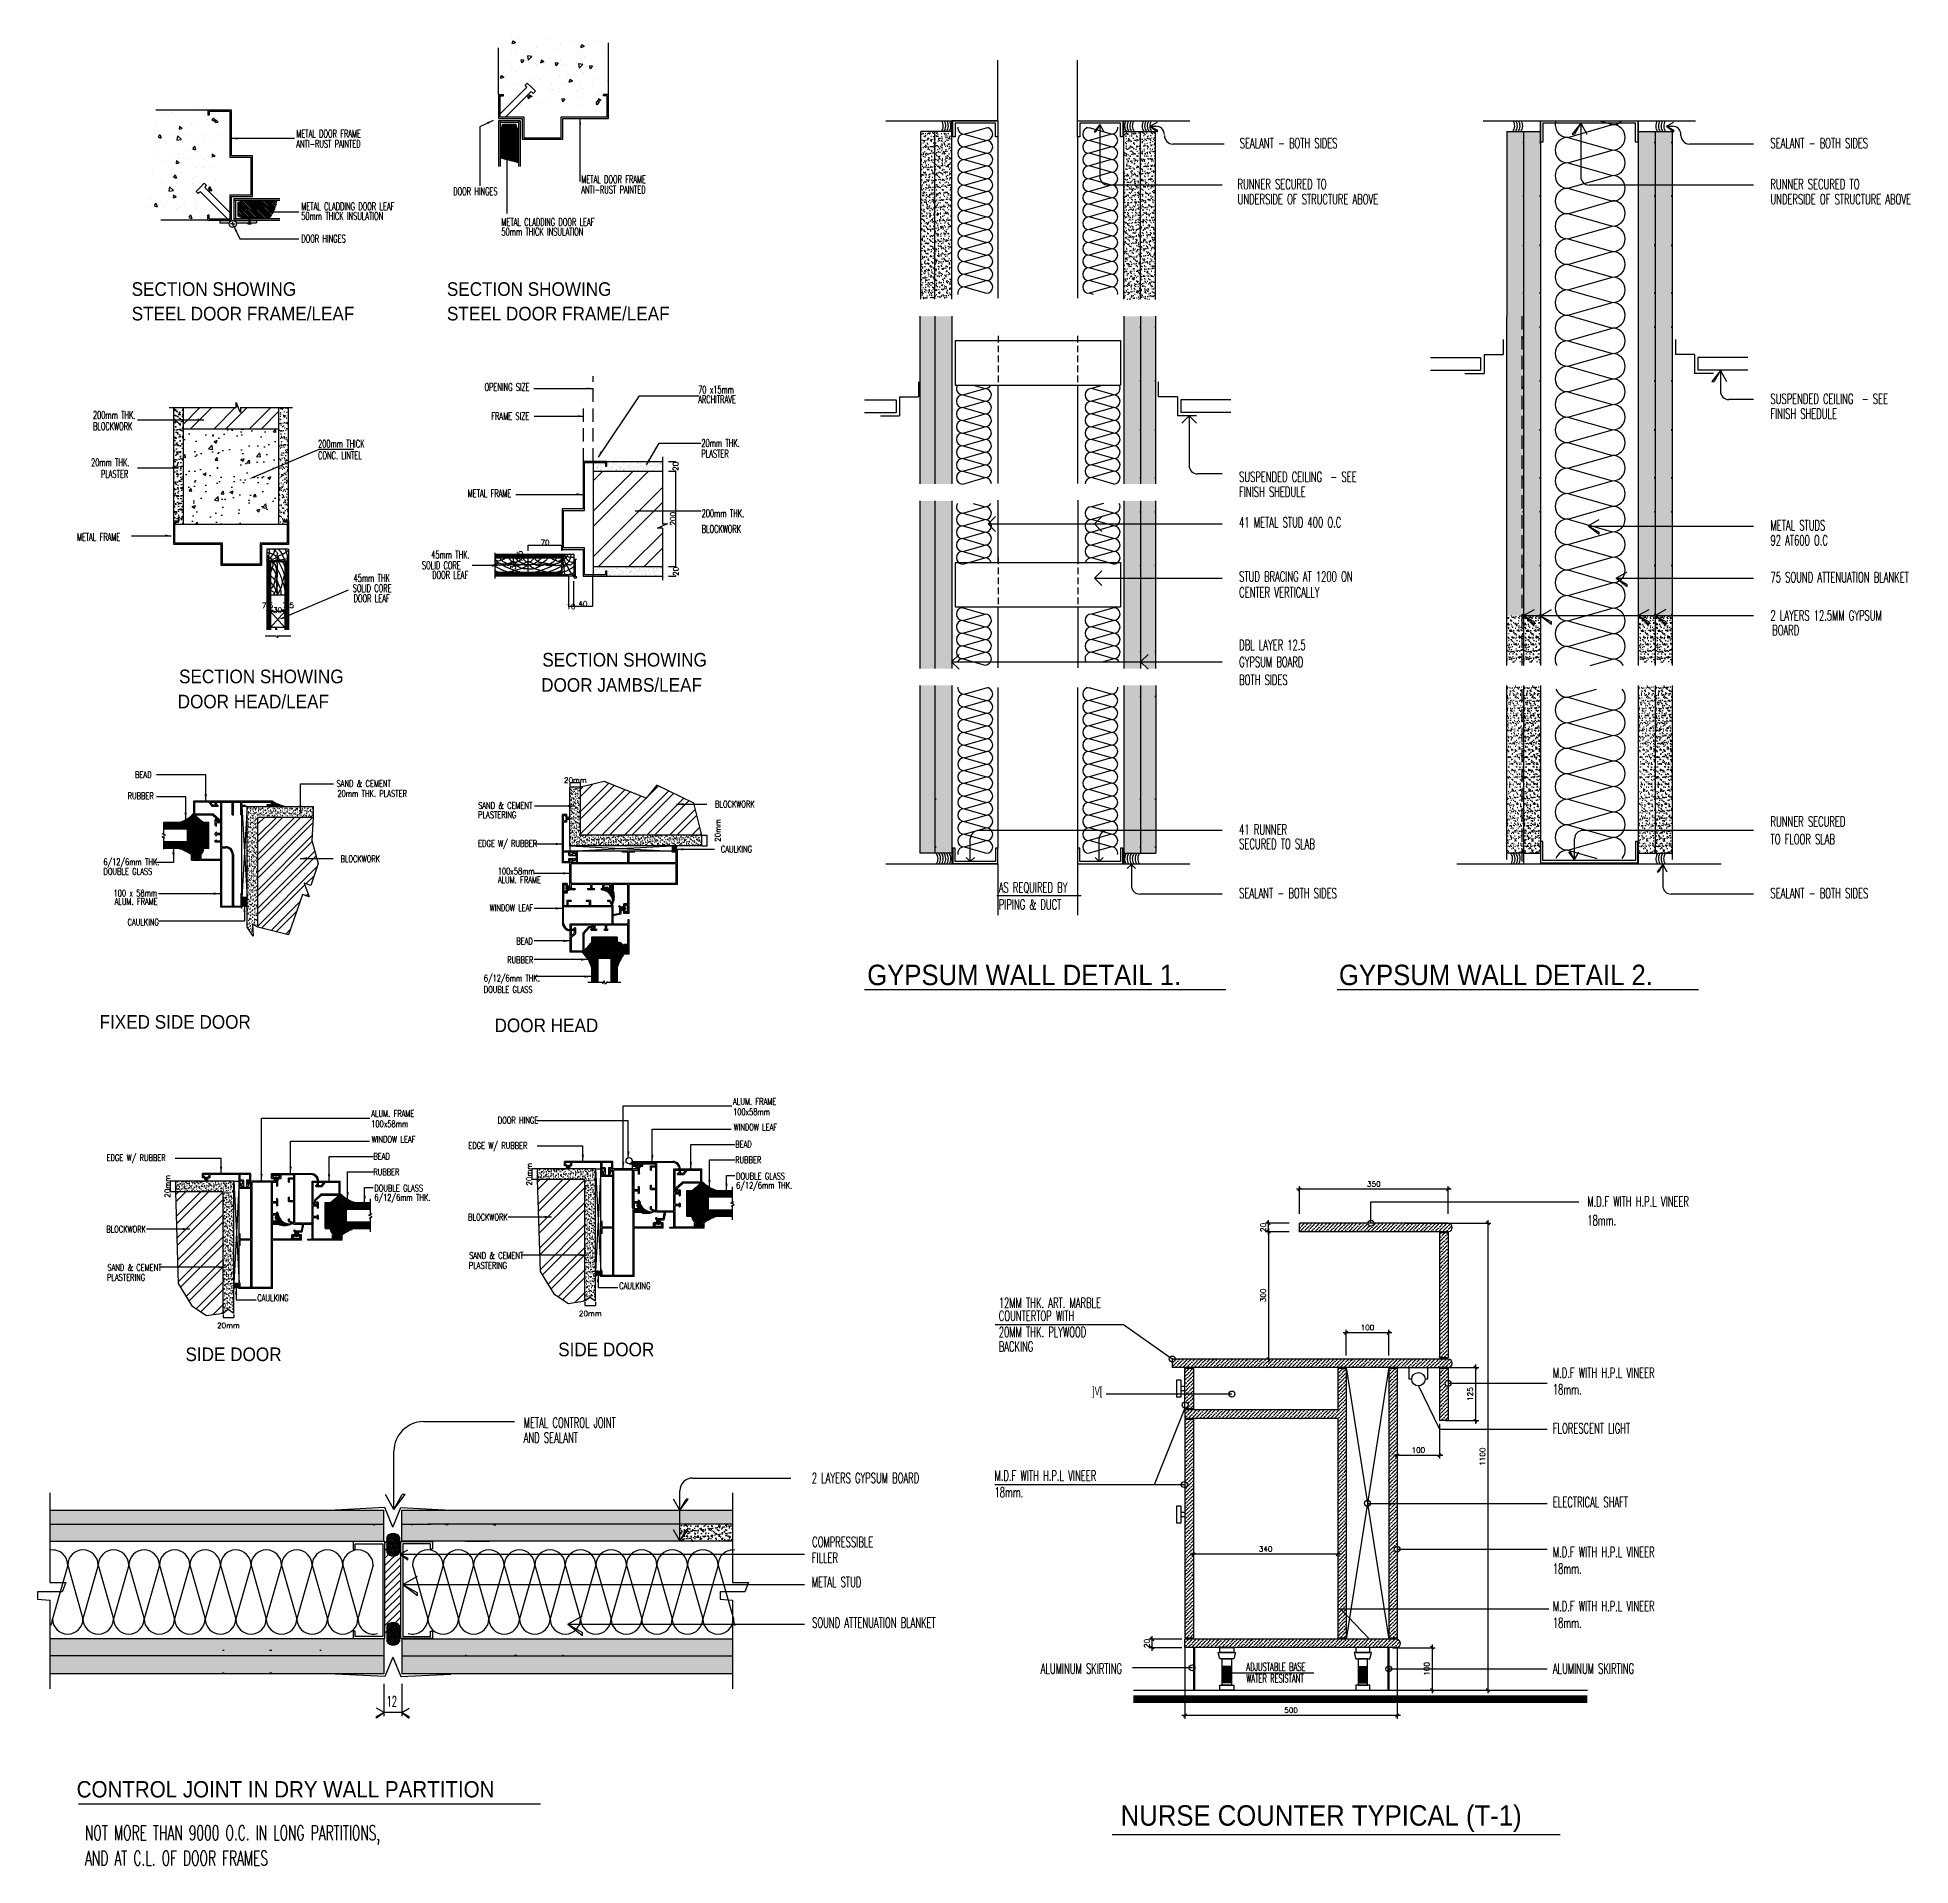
# Model space of a CAD drawing. Extents: x 16745 to 96825, y 100831 to 135285.
# Drawn here: x 16745 to 52058, y 100831 to 135285 of the extents above; entities that cross this region are included whole.
import ezdxf

# ---------------------------------------------------------------- set-up
doc = ezdxf.new("R2010")
doc.units = 0
doc.header["$LTSCALE"] = 1000
doc.header["$MEASUREMENT"] = 0
doc.header["$PDMODE"] = 34
doc.linetypes.add('HIDDEN', pattern=[0.375, 0.25, -0.125])
doc.linetypes.add('HIDDEN2', pattern=[0.1875, 0.125, -0.0625])
doc.layers.get('0').update_dxf_attribs({"linetype": 'CONTINUOUS'})
doc.layers.get('DEFPOINTS').update_dxf_attribs({"linetype": 'CONTINUOUS'})
for name, color, linetype in [('CHANNEL', 7, 'CONTINUOUS'), ('CON', 6, 'CONTINUOUS'), ('CON-MARK', 7, 'CONTINUOUS'), ('DIM', 2, 'CONTINUOUS'), ('DOOR', 3, 'CONTINUOUS'), ('F-NOTE', 2, 'CONTINUOUS'), ('FIX', 3, 'CONTINUOUS'), ('GYP', 1, 'CONTINUOUS'), ('Hatch', 11, 'CONTINUOUS'), ('HATCH-WOOD', 11, 'CONTINUOUS'), ('INSULATION', 2, 'CONTINUOUS'), ('JAM', 6, 'CONTINUOUS'), ('LAYER5', 3, 'CONTINUOUS'), ('PLAN', 2, 'CONTINUOUS'), ('STUD', 7, 'CONTINUOUS'), ('TITLE1', 1, 'CONTINUOUS'), ('TX1', 2, 'CONTINUOUS'), ('TXT', 2, 'CONTINUOUS'), ('TXT1', 2, 'CONTINUOUS'), ('WALL', 2, 'CONTINUOUS'), ('WIN', 2, 'CONTINUOUS')]:
    doc.layers.add(name, color=color, linetype=linetype)
doc.styles.add('ARB1', font='ARB.SHX', dxfattribs={"width": 0.8, "height": 2})
doc.styles.add('BR', font='BR.SHX')
doc.styles.add('ROMANS', font='ROMANS.SHX', dxfattribs={"height": 100})
doc.styles.add('TTXT', font='swisse.ttf', dxfattribs={"width": 0.6})
doc.dimstyles.new('25BIG', dxfattribs={"dimscale": 0, "dimtxt": 100, "dimasz": 60, "dimexe": 60, "dimexo": 60, "dimgap": 50, "dimtad": 1, "dimdec": 0, "dimlfac": 0.125, "dimzin": 0, "dimdsep": 46, "dimtxsty": 'ROMANS', "dimblk1": 'OBLIQUE', "dimblk2": 'OBLIQUE', "dimsah": 1, "dimcen": 50, "dimdle": 60, "dimclrd": 4, "dimclre": 4, "dimclrt": 2, "dimadec": 0, "dimazin": 0, "dimtfac": 200, "dimtdec": 0, "dimtix": 1, "dimtofl": 0, "dimtmove": 0, "dimatfit": 0, "dimldrblk": 'OBLIQUE', "dimfxl": 0, "dimtolj": 1, "dimtzin": 0, "dimarcsym": 0})
doc.dimstyles.new('R', dxfattribs={"dimscale": 0, "dimtxt": 0.275, "dimasz": 0.08, "dimexe": 0.05, "dimexo": 0.05, "dimgap": 0.04, "dimtad": 1, "dimdec": 0, "dimlfac": 1000, "dimzin": 0, "dimdsep": 46, "dimtxsty": 'BR', "dimblk1": 'ARCHTICK', "dimblk2": 'ARCHTICK', "dimsah": 1, "dimcen": 0.3, "dimdle": 0.05, "dimclrd": 4, "dimclre": 4, "dimclrt": 7, "dimadec": 0, "dimazin": 0, "dimtfac": 1.5, "dimtdec": 4, "dimtofl": 0, "dimtmove": 2, "dimatfit": 3, "dimldrblk": 'ARCHTICK', "dimfxl": 0, "dimtolj": 1, "dimtzin": 0, "dimarcsym": 0})
doc.dimstyles.new('R50', dxfattribs={"dimscale": 0, "dimtxt": 0.16, "dimasz": 0.1, "dimexe": 0.03, "dimexo": 0.03, "dimgap": 0.08, "dimtad": 1, "dimdec": 0, "dimlfac": 1000, "dimzin": 13, "dimdsep": 46, "dimtxsty": 'ROMANS', "dimblk": 'ARCHTICK', "dimcen": 0.09, "dimclrd": 4, "dimclre": 4, "dimclrt": 2, "dimadec": 0, "dimazin": 0, "dimtfac": 1, "dimtdec": 0, "dimtofl": 0, "dimtmove": 2, "dimatfit": 3, "dimldrblk": 'CLOSEDBLANK', "dimfxl": 0, "dimtolj": 1, "dimtzin": 0, "dimarcsym": 0})
pattern_1 = [(10, (-27505.57, 152451.228), (-2.6047227, 14.7721163), []), (100, (-27505.57, 152451.228), (-14.7721163, -2.6047227), [])]
pattern_2 = [(45, (-40202.127, 152714.155), (-13.258252, 13.258252), []), (135, (-40202.127, 152714.155), (-13.258252, -13.258252), [])]
pattern_3 = [(37.5, (-73116.24, 173039.68), (-3.40164, 104.048484), [0, -82.08, 0, -91.8, 0, -87.75]), (7.5, (-73116.24, 173039.68), (95.56794, 152.39589), [0, -44.28, 0, -73.98, 0, -28.35]), (327.5, (-73182.66, 173039.68), (168.16366, 0.30559), [0, -27, 0, -97.2, 0, -126.9]), (317.5, (-73182.66, 173039.68), (162.33084, 47.39448), [0, -13.5, 0, -63.72, 0, -72.9])]
pattern_4 = [(225, (-14715.142, 158574.667), (8.8388348, -8.8388348), []), (315, (-14715.142, 158574.667), (8.8388348, 8.8388348), [])]
pattern_5 = [(10, (-20684.738, 152679.206), (-2.6047227, 14.7721163), []), (100, (-20684.738, 152679.206), (-14.7721163, -2.6047227), [])]
pattern_6 = [(45, (-696574.217, 448836.94), (26.5165043, 97.2271824), [125, -25, 0, -25])]
pattern_7 = [(37.5, (0, 0), (-3.14967, 96.34119), [0, -76, 0, -85, 0, -81.25]), (7.5, (0, 0), (88.48884, 141.1073), [0, -41, 0, -68.5, 0, -26.25]), (327.5, (-61.5, 0), (155.707093, 0.282953), [0, -25, 0, -90, 0, -117.5]), (317.5, (-61.5, 0), (150.30633, 43.88378), [0, -12.5, 0, -59, 0, -67.5])]
pattern_8 = [(37.5, (-320, 0), (-3.14967, 96.34119), [0, -76, 0, -85, 0, -81.25]), (7.5, (-320, 0), (88.48884, 141.1073), [0, -41, 0, -68.5, 0, -26.25]), (327.5, (-381.5, 0), (155.707093, 0.282953), [0, -25, 0, -90, 0, -117.5]), (317.5, (-381.5, 0), (150.30633, 43.88378), [0, -12.5, 0, -59, 0, -67.5])]
pattern_9 = [(37.5, (2160, 0), (-3.14967, 96.34119), [0, -76, 0, -85, 0, -81.25]), (7.5, (2160, 0), (88.48884, 141.1073), [0, -41, 0, -68.5, 0, -26.25]), (327.5, (2098.5, 0), (155.707093, 0.282953), [0, -25, 0, -90, 0, -117.5]), (317.5, (2098.5, 0), (150.30633, 43.88378), [0, -12.5, 0, -59, 0, -67.5])]
pattern_10 = [(37.5, (2480, 0), (-3.14967, 96.34119), [0, -76, 0, -85, 0, -81.25]), (7.5, (2480, 0), (88.48884, 141.1073), [0, -41, 0, -68.5, 0, -26.25]), (327.5, (2418.5, 0), (155.707093, 0.282953), [0, -25, 0, -90, 0, -117.5]), (317.5, (2418.5, 0), (150.30633, 43.88378), [0, -12.5, 0, -59, 0, -67.5])]

msp = doc.modelspace()

# ---------------------------------------------------------------- texts
at = {"layer": 'DIM', "color": 2, "style": 'ROMANS', "width": 0.6}
msp.add_text('12', height=192, dxfattribs=at).set_placement((23325.559, 103830.5678))
at = {"layer": 'F-NOTE', "color": 2, "style": 'ROMANS', "width": 0.6}
for s, p in [('BEAD', (18586.3207, 121328.0348)), ('SAND & CEMENT ', (22385.0259, 121160.8476)), ('RUBBER', (18445.4001, 120928.099)), ('20mm THK. PLASTER', (22401.5222, 120971.115)), ('SAND & CEMENT', (25053.6305, 120748.7603)), ('BLOCKWORK', (29520.2827, 120773.0778)), ('PLASTERING', (25053.6305, 120572.7095)), ('EDGE W/ RUBBER', (25053.6303, 120031.8207)), ('6/12/6mm THK.', (17987.6126, 119682.9474)), ('BLOCKWORK', (22458.3566, 119741.0594)), ('CAULKING', (29627.8536, 119926.4877)), ('DOUBLE GLASS', (17990.0524, 119503.9213)), ('ALUM. FRAME', (25423.8573, 119346.1563)), ('100x58mm', (25423.8573, 119509.8599)), ('100 x 58mm', (18179.8967, 119096.8893)), ('ALUM. FRAME', (18198.6504, 118938.1614)), ('CAULKING', (18443.9647, 118549.9792)), ('WINDOW LEAF', (25269.8943, 118817.5444)), ('BEAD', (25772.6182, 118192.3875)), ('RUBBER', (25600.8204, 117837.2179)), ('6/12/6mm THK.', (25159.7766, 117493.4787)), ('DOUBLE GLASS', (25159.7766, 117277.3374)), ('ALUM. FRAME', (29859.3845, 115168.6516)), ('ALUM. FRAME', (23038.5523, 114940.674)), ('100x58mm', (23038.5523, 114745.9035)), ('DOOR HINGE', (25423.6294, 114813.886)), ('WINDOW LEAF', (29868.9664, 114683.5143)), ('100x58mm', (29859.3845, 114973.881)), ('WINDOW LEAF', (23048.1342, 114455.5368)), ('EDGE W/ RUBBER', (24869.9134, 114337.6957)), ('BEAD', (29899.3639, 114362.9805)), ('EDGE W/ RUBBER', (18049.0812, 114109.7181)), ('BEAD', (23078.5317, 114135.003)), ('RUBBER', (29899.3207, 114067.5085)), ('RUBBER', (23078.4885, 113839.531)), ('DOUBLE GLASS', (29916.9669, 113763.0591)), ('6/12/6mm THK.', (29916.9669, 113588.2571)), ('DOUBLE GLASS', (23096.1347, 113535.0816)), ('6/12/6mm THK.', (23096.1347, 113360.2796)), ('BLOCKWORK', (24864.3349, 112989.1455)), ('BLOCKWORK', (18043.5027, 112761.168)), ('SAND & CEMENT', (24884.138, 112267.2801)), ('PLASTERING', (18056.6995, 111851.8937)), ('SAND & CEMENT', (18063.3058, 112039.3026)), ('PLASTERING', (24877.5317, 112079.8713)), ('CAULKING', (20890.9315, 111465.7121)), ('CAULKING', (27711.7637, 111693.6897))]:
    msp.add_text(s, height=125, dxfattribs=at).set_placement(p)
at = {"layer": 'TX1', "style": 'ARB1', "width": 0.7}
msp.add_text(']V[', height=160, dxfattribs=at).set_placement((36633.9227, 109695.2164))
at = {"layer": 'TXT', "color": 2, "style": 'ROMANS', "width": 0.6}
for s, height, p in [('METAL DOOR FRAME', 144, (21624.7194, 133401.2843)), ('ANTI-RUST PAINTED', 144, (21624.7194, 133208.0156)), ('SEALANT - BOTH SIDES', 192, (39411.6047, 133196.969)), ('SEALANT - BOTH SIDES', 192, (49416.2137, 133196.969)), ('DOOR HINGES', 144, (24582.555, 132312.7763)), ('ANTI-RUST PAINTED', 144, (26997.1374, 132346.0518)), ('METAL DOOR FRAME', 144, (26997.1374, 132539.3206)), ('RUNNER SECURED TO', 192, (39370.6072, 132424.185)), ('RUNNER SECURED TO', 192, (49416.2137, 132424.185)), ('METAL CLADDING DOOR LEAF', 144, (21719.1403, 132028.7051)), ('UNDERSIDE OF STRUCTURE ABOVE', 192, (39370.6072, 132141.6597)), ('UNDERSIDE OF STRUCTURE ABOVE', 192, (49416.2137, 132141.6597)), ('50mm THICK INSULATION', 144, (21719.1403, 131846.7501)), ('METAL CLADDING DOOR LEAF', 144, (25492.7006, 131732.7474)), ('DOOR HINGES', 144, (21719.1403, 131420.0316)), ('50mm THICK INSULATION', 144, (25492.7006, 131550.7924)), ('OPENING SIZE', 144, (25173.4903, 128624.4826)), ('70 x15mm ', 144, (29201.1658, 128575.9758)), ('SUSPENDED CEILING  - SEE', 192, (49416.2137, 128379.2983)), ('200mm THK.', 144, (17791.9325, 128097.3459)), ('FRAME SIZE', 144, (25302.6429, 128075.3117)), ('ARCHITRAVE', 144, (29201.1658, 128392.6014)), ('FINISH SHEDULE', 192, (49416.2137, 128096.773)), ('BLOCKWORK', 144, (17791.9325, 127885.3118)), ('200mm THICK ', 144, (22035.7892, 127554.6494)), ('CONC. LINTEL', 144, (22035.7892, 127334.9318)), ('20mm THK.', 144, (29261.1814, 127568.9144)), ('PLASTER', 144, (29261.1814, 127367.6413)), ('20mm THK.', 144, (17755.8326, 127202.9963)), ('PLASTER', 144, (17940.1799, 126986.4011)), ('SUSPENDED CEILING  - SEE', 192, (39399.0609, 126908.0936)), ('FINISH SHEDULE', 192, (39399.0609, 126625.5683)), ('METAL FRAME', 144, (24858.4381, 126619.6904)), ('200mm THK.', 144, (29267.3778, 126244.3841)), ('BLOCKWORK', 144, (29267.3778, 125950.1727)), ('41 METAL STUD 400 O.C', 192, (39400.576, 126050.1423)), ('METAL STUDS', 192, (49417.7288, 125994.577)), ('METAL FRAME', 144, (17488.2305, 125797.2806)), ('92 AT600 O.C', 192, (49417.7288, 125712.0517)), ('SOLID CORE', 144, (23994.681, 125263.7801)), ('45mm THK.', 144, (24169.5139, 125465.1505)), ('45mm THK ', 144, (22705.4208, 125022.5255)), ('DOOR LEAF', 144, (24186.7106, 125083.9484)), ('STUD BRACING AT 1200 ON', 192, (39400.576, 125028.887)), ('75 SOUND ATTENUATION BLANKET ', 192, (49417.7288, 125015.0432)), ('SOLID CORE', 144, (22688.8684, 124832.9225)), ('DOOR LEAF', 144, (22705.4208, 124639.8717)), ('CENTER VERTICALLY', 192, (39400.576, 124731.7726)), ('2 LAYERS 12.5MM GYPSUM', 192, (49417.7288, 124295.4392)), ('BOARD ', 192, (49451.1033, 124017.4919)), ('GYPSUM BOARD', 192, (39400.576, 123418.4553)), ('DBL LAYER 12.5', 192, (39400.576, 123739.1953)), ('BOTH SIDES', 192, (39400.576, 123082.9666)), ('41 RUNNER ', 192, (39400.576, 120262.1107)), ('RUNNER SECURED', 192, (49417.7288, 120411.5165)), ('SECURED TO SLAB', 192, (39400.576, 119989.7786)), ('TO FLOOR SLAB', 192, (49417.7288, 120078.0756)), ('AS REQUIRED BY', 192, (34868.3883, 119168.1667)), ('PIPING & DUCT', 192, (34868.3883, 118848.9035)), ('SEALANT - BOTH SIDES', 192, (39400.576, 119060.2034)), ('SEALANT - BOTH SIDES', 192, (49417.7288, 119060.2034)), ('M.D.F WITH H.P.L VINEER', 192, (45964.1588, 113251.2971)), ('18mm.', 192, (45964.1588, 112894.5732)), ('COUNTERTOP WITH', 192, (34869.0162, 111094.4377)), ('12MM THK. ART. MARBLE', 192, (34869.0162, 111341.3498)), ('20MM THK. PLYWOOD', 192, (34869.0162, 110790.8985)), ('BACKING', 192, (34869.0162, 110516.3603)), ('M.D.F WITH H.P.L VINEER', 192, (45315.1593, 110021.6536)), ('18mm.', 192, (45315.1593, 109708.5616)), ('METAL CONTROL JOINT ', 192, (25912.0833, 109082.8367)), ('FLORESCENT LIGHT', 192, (45315.1593, 108975.5492)), ('AND SEALANT', 192, (25912.0833, 108799.5896)), ('2 LAYERS GYPSUM BOARD ', 192, (31343.6967, 108039.2566)), ('M.D.F WITH H.P.L VINEER', 192, (34789.2307, 108083.8327)), ('18mm.', 192, (34789.2307, 107770.7408)), ('ELECTRICAL SHAFT', 192, (45315.1593, 107585.0583)), ('COMPRESSIBLE', 192, (31351.3155, 106834.189)), ('FILLER', 192, (31344.2548, 106534.2948)), ('M.D.F WITH H.P.L VINEER', 192, (45315.1593, 106642.8381)), ('18mm.', 192, (45315.1593, 106329.7461)), ('METAL STUD', 192, (31344.2548, 106078.951)), ('M.D.F WITH H.P.L VINEER', 192, (45315.1593, 105623.023)), ('SOUND ATTENUATION BLANKET', 192, (31349.978, 105312.6177)), ('18mm.', 192, (45315.1593, 105309.931)), ('ALUMINUM SKIRTING', 192, (35659.3898, 104446.7113)), ('ADJUSTABLE BASE', 153.6, (39536.685, 104497.8923)), ('ALUMINUM SKIRTING', 192, (45315.1593, 104446.7113)), ('WATER RESISTANT', 153.6, (39534.6676, 104282.0689))]:
    msp.add_text(s, height=height, dxfattribs=at).set_placement(p)
at = {"layer": 'TXT1', "color": 6, "style": 'TTXT', "width": 0.9}
for s, height, p in [('SECTION SHOWING ', 256.7565, (18520.0225, 130414.3646)), ('SECTION SHOWING ', 256.7565, (24463.8265, 130414.3646)), (' STEEL DOOR FRAME/LEAF ', 256.7565, (18432.0722, 129951.346)), (' STEEL DOOR FRAME/LEAF ', 256.7565, (24375.8761, 129951.346)), ('SECTION SHOWING ', 256.7565, (26263.1367, 123428.5299)), ('SECTION SHOWING ', 256.7565, (19414.3696, 123113.5935)), (' DOOR HEAD/LEAF ', 256.7565, (19299.0015, 122640.8528)), (' DOOR JAMBS/LEAF ', 256.7565, (26151.9642, 122952.8068)), ('GYPSUM WALL DETAIL 1.', 385.13475, (32388.244, 117423.985)), ('GYPSUM WALL DETAIL 2.', 385.13475, (41281.4117, 117423.985)), ('FIXED SIDE DOOR', 256.7565, (17915.6798, 116602.3617)), ('DOOR HEAD', 256.7565, (25363.0437, 116538.0617)), (' SIDE DOOR ', 256.7565, (19446.1493, 110337.9107)), (' SIDE DOOR ', 256.7565, (26473.1288, 110429.1017)), (' CONTROL JOINT IN DRY WALL PARTITION', 308.1078, (17377.0475, 102114.2168)), ('NURSE COUNTER TYPICAL (T-1)', 385.13475, (37166.8485, 101582.1016))]:
    msp.add_text(s, height=height, dxfattribs=at).set_placement(p)
at = {"layer": 'TXT1', "color": 2, "style": 'ROMANS', "width": 0.6}
for s, p in [('NOT MORE THAN 9000 O.C. IN LONG PARTITIONS,', (17640.0802, 101306.8525)), ('AND AT C.L. OF DOOR FRAMES', (17640.0802, 100831.3532))]:
    msp.add_text(s, height=280, dxfattribs=at).set_placement(p)

# ---------------------------------------------------------------- blocks, each defined once
blk = doc.blocks.new('*X3')
at = {"color": 0, "linetype": 'Continuous'}
for p, q in [((302.09, 461.12), (302.09, 461.12)), ((302.72, 461.08), (302.72, 461.08)), ((302.9, 461.15), (302.9, 461.15)), ((303.92, 461.07), (303.92, 461.07)), ((304.16, 461.04), (304.16, 461.04)), ((304.45, 461.15), (304.45, 461.15)), ((304.57, 461.09), (304.57, 461.09)), ((304.72, 461.11), (304.72, 461.11)), ((304.97, 461.15), (304.97, 461.15)), ((305.14, 461.04), (305.14, 461.04)), ((306.34, 461.03), (306.34, 461.03)), ((301.73, 460.84), (301.73, 460.84)), ((301.74, 460.72), (301.74, 460.72)), ((301.75, 460.26), (301.75, 460.26)), ((301.78, 460.49), (301.78, 460.49)), ((301.82, 460.81), (301.82, 460.81)), ((301.99, 460.95), (301.99, 460.95)), ((302.11, 460.54), (302.11, 460.54)), ((302.12, 460.54), (302.12, 460.54)), ((302.15, 460.77), (302.15, 460.77)), ((302.17, 460.49), (302.17, 460.49)), ((302.24, 460.2), (302.24, 460.2)), ((302.3, 460.79), (302.3, 460.79)), ((302.43, 460.25), (302.43, 460.25)), ((302.51, 460.85), (302.51, 460.85)), ((302.53, 460.27), (302.53, 460.27)), ((302.55, 460.83), (302.55, 460.83)), ((302.59, 460.57), (302.59, 460.57)), ((302.72, 460.49), (302.72, 460.49)), ((302.92, 460.57), (302.92, 460.57)), ((302.93, 460.95), (302.93, 460.95)), ((302.95, 460.88), (302.95, 460.88)), ((303.02, 460.8), (303.02, 460.8)), ((303.07, 460.75), (303.07, 460.75)), ((303.11, 460.9), (303.11, 460.9)), ((303.17, 460.2), (303.17, 460.2)), ((303.28, 460.85), (303.28, 460.85)), ((303.3, 460.27), (303.3, 460.27)), ((303.33, 460.51), (303.33, 460.51)), ((303.35, 460.93), (303.35, 460.93)), ((303.39, 460.16), (303.39, 460.16)), ((303.52, 460.57), (303.52, 460.57)), ((303.63, 460.24), (303.63, 460.24)), ((303.63, 460.19), (303.63, 460.19)), ((303.65, 460.49), (303.65, 460.49)), ((303.69, 460.19), (303.69, 460.19)), ((303.7, 460.58), (303.7, 460.58)), ((303.76, 460.99), (303.76, 460.99)), ((303.86, 460.96), (303.86, 460.96)), ((303.92, 461.01), (303.92, 461.01)), ((303.97, 461.02), (303.97, 461.02)), ((304.04, 460.25), (304.04, 460.25)), ((304.09, 460.88), (304.09, 460.88)), ((304.11, 460.3), (304.11, 460.3)), ((304.11, 460.2), (304.11, 460.2)), ((304.19, 460.27), (304.19, 460.27)), ((304.24, 460.78), (304.24, 460.78)), ((304.44, 460.3), (304.44, 460.3)), ((304.46, 460.58), (304.46, 460.58)), ((304.47, 460.58), (304.47, 460.58)), ((304.53, 460.5), (304.53, 460.5)), ((304.58, 460.5), (304.58, 460.5)), ((304.59, 460.45), (304.59, 460.45)), ((304.8, 460.96), (304.8, 460.96)), ((304.84, 460.35), (304.84, 460.35)), ((304.85, 460.21), (304.85, 460.21)), ((304.88, 460.89), (304.88, 460.89)), ((304.89, 460.31), (304.89, 460.31)), ((305, 460.37), (305, 460.37)), ((305.04, 460.21), (305.04, 460.21)), ((305.24, 460.41), (305.24, 460.41)), ((305.28, 460.6), (305.28, 460.6)), ((305.39, 460.58), (305.39, 460.58)), ((305.44, 460.77), (305.44, 460.77)), ((305.49, 460.72), (305.49, 460.72)), ((305.52, 460.5), (305.52, 460.5)), ((305.64, 460.88), (305.64, 460.88)), ((305.65, 460.46), (305.65, 460.46)), ((305.66, 460.3), (305.66, 460.3)), ((305.73, 460.96), (305.73, 460.96)), ((305.75, 460.48), (305.75, 460.48)), ((305.81, 460.48), (305.81, 460.48)), ((305.97, 460.21), (305.97, 460.21)), ((306.05, 460.51), (306.05, 460.51)), ((306.05, 460.2), (306.05, 460.2)), ((306.07, 460.61), (306.07, 460.61)), ((306.33, 460.58), (306.33, 460.58)), ((306.39, 460.98), (306.39, 460.98)), ((306.45, 460.91), (306.45, 460.91)), ((306.45, 460.5), (306.45, 460.5)), ((306.46, 460.57), (306.46, 460.57)), ((306.47, 460.33), (306.47, 460.33)), ((306.62, 460.59), (306.62, 460.59)), ((306.65, 460.74), (306.65, 460.74)), ((306.67, 460.96), (306.67, 460.96)), ((306.83, 460.61), (306.83, 460.61)), ((306.86, 460.62), (306.86, 460.62)), ((306.91, 460.21), (306.91, 460.21)), ((306.95, 460.47), (306.95, 460.47)), ((307.01, 460.42), (307.01, 460.42)), ((307.24, 460.92), (307.24, 460.92)), ((307.26, 460.58), (307.26, 460.58)), ((307.26, 460.34), (307.26, 460.34)), ((307.27, 460.67), (307.27, 460.67)), ((307.27, 460.18), (307.27, 460.18)), ((307.39, 460.5), (307.39, 460.5)), ((307.42, 460.69), (307.42, 460.69)), ((307.56, 461), (307.56, 461)), ((307.6, 460.96), (307.6, 460.96)), ((307.64, 460.64), (307.64, 460.64)), ((307.67, 460.72), (307.67, 460.72)), ((307.84, 460.21), (307.84, 460.21)), ((307.85, 460.73), (307.85, 460.73)), ((307.91, 460.68), (307.91, 460.68)), ((308.01, 460.92), (308.01, 460.92)), ((308.03, 460.34), (308.03, 460.34)), ((308.07, 460.78), (308.07, 460.78)), ((308.17, 460.44), (308.17, 460.44)), ((308.2, 460.58), (308.2, 460.58)), ((308.23, 460.8), (308.23, 460.8)), ((308.32, 460.5), (308.32, 460.5)), ((308.43, 460.65), (308.43, 460.65)), ((308.47, 460.83), (308.47, 460.83)), ((308.47, 460.17), (308.47, 460.17)), ((308.53, 460.96), (308.53, 460.96)), ((308.76, 460.99), (308.76, 460.99)), ((308.81, 460.94), (308.81, 460.94)), ((308.82, 460.95), (308.82, 460.95)), ((308.84, 460.37), (308.84, 460.37)), ((308.88, 460.88), (308.88, 460.88))]:
    blk.add_line(p, q, dxfattribs=at)
blk = doc.blocks.new('*X2')
at = {"color": 0, "linetype": 'Continuous'}
for p, q in [((301.7, 449.56), (301.7, 449.56)), ((301.71, 450.02), (301.71, 450.02)), ((301.76, 449.97), (301.76, 449.97)), ((301.89, 449.68), (301.89, 449.68)), ((301.98, 449.88), (301.98, 449.88)), ((302.02, 449.73), (302.02, 449.73)), ((302.09, 449.86), (302.09, 449.86)), ((302.11, 449.28), (302.11, 449.28)), ((302.14, 449.9), (302.14, 449.9)), ((302.24, 450.05), (302.24, 450.05)), ((302.32, 449.46), (302.32, 449.46)), ((302.37, 449.97), (302.37, 449.97)), ((302.38, 449.93), (302.38, 449.93)), ((302.38, 449.41), (302.38, 449.41)), ((302.45, 450.13), (302.45, 450.13)), ((302.47, 449.56), (302.47, 449.56)), ((302.49, 449.3), (302.49, 449.3)), ((302.79, 449.98), (302.79, 449.98)), ((302.83, 449.68), (302.83, 449.68)), ((302.87, 449.87), (302.87, 449.87)), ((302.89, 449.29), (302.89, 449.29)), ((302.92, 449.99), (302.92, 449.99)), ((302.94, 450), (302.94, 450)), ((303.18, 450.05), (303.18, 450.05)), ((303.19, 450.04), (303.19, 450.04)), ((303.22, 449.72), (303.22, 449.72)), ((303.22, 449.26), (303.22, 449.26)), ((303.28, 449.67), (303.28, 449.67)), ((303.28, 449.59), (303.28, 449.59)), ((303.31, 449.97), (303.31, 449.97)), ((303.42, 449.3), (303.42, 449.3)), ((303.46, 449.3), (303.46, 449.3)), ((303.54, 449.43), (303.54, 449.43)), ((303.59, 450.09), (303.59, 450.09)), ((303.64, 449.86), (303.64, 449.86)), ((303.66, 449.29), (303.66, 449.29)), ((303.75, 450.11), (303.75, 450.11)), ((303.76, 449.68), (303.76, 449.68)), ((303.87, 449.35), (303.87, 449.35)), ((303.99, 450.14), (303.99, 450.14)), ((304.03, 449.37), (304.03, 449.37)), ((304.06, 449.6), (304.06, 449.6)), ((304.11, 450.05), (304.11, 450.05)), ((304.12, 449.98), (304.12, 449.98)), ((304.18, 449.93), (304.18, 449.93)), ((304.24, 449.97), (304.24, 449.97)), ((304.27, 449.4), (304.27, 449.4)), ((304.36, 449.3), (304.36, 449.3)), ((304.44, 449.69), (304.44, 449.69)), ((304.45, 449.89), (304.45, 449.89)), ((304.47, 449.31), (304.47, 449.31)), ((304.68, 449.46), (304.68, 449.46)), ((304.7, 449.68), (304.7, 449.68)), ((304.74, 449.42), (304.74, 449.42)), ((304.79, 449.37), (304.79, 449.37)), ((304.83, 449.59), (304.83, 449.59)), ((304.84, 449.48), (304.84, 449.48)), ((305.05, 450.05), (305.05, 450.05)), ((305.08, 449.51), (305.08, 449.51)), ((305.17, 449.97), (305.17, 449.97)), ((305.24, 449.9), (305.24, 449.9)), ((305.25, 449.32), (305.25, 449.32)), ((305.29, 449.3), (305.29, 449.3)), ((305.34, 449.96), (305.34, 449.96)), ((305.49, 449.56), (305.49, 449.56)), ((305.63, 449.68), (305.63, 449.68)), ((305.64, 449.68), (305.64, 449.68)), ((305.64, 449.62), (305.64, 449.62)), ((305.64, 449.58), (305.64, 449.58)), ((305.7, 449.63), (305.7, 449.63)), ((305.89, 449.62), (305.89, 449.62)), ((305.96, 449.39), (305.96, 449.39)), ((305.98, 450.06), (305.98, 450.06)), ((306, 449.9), (306, 449.9)), ((306.02, 449.32), (306.02, 449.32)), ((306.11, 449.98), (306.11, 449.98)), ((306.22, 449.3), (306.22, 449.3)), ((306.29, 449.67), (306.29, 449.67)), ((306.43, 449.63), (306.43, 449.63)), ((306.45, 449.69), (306.45, 449.69)), ((306.54, 449.95), (306.54, 449.95)), ((306.56, 449.69), (306.56, 449.69)), ((306.6, 449.89), (306.6, 449.89)), ((306.69, 449.72), (306.69, 449.72)), ((306.81, 449.93), (306.81, 449.93)), ((306.83, 449.35), (306.83, 449.35)), ((306.86, 449.66), (306.86, 449.66)), ((306.92, 450.06), (306.92, 450.06)), ((307.04, 449.98), (307.04, 449.98)), ((307.1, 449.78), (307.1, 449.78)), ((307.16, 449.38), (307.16, 449.38)), ((307.16, 449.31), (307.16, 449.31)), ((307.19, 449.63), (307.19, 449.63)), ((307.21, 449.33), (307.21, 449.33)), ((307.26, 449.8), (307.26, 449.8)), ((307.5, 449.83), (307.5, 449.83)), ((307.5, 449.69), (307.5, 449.69)), ((307.6, 449.94), (307.6, 449.94)), ((307.62, 449.36), (307.62, 449.36)), ((307.76, 449.92), (307.76, 449.92)), ((307.85, 450.06), (307.85, 450.06)), ((307.91, 449.88), (307.91, 449.88)), ((307.98, 449.98), (307.98, 449.98)), ((308, 449.66), (308, 449.66)), ((308.06, 449.65), (308.06, 449.65)), ((308.07, 449.9), (308.07, 449.9)), ((308.09, 449.31), (308.09, 449.31)), ((308.11, 449.59), (308.11, 449.59)), ((308.31, 449.93), (308.31, 449.93)), ((308.37, 449.93), (308.37, 449.93)), ((308.38, 449.36), (308.38, 449.36)), ((308.38, 449.36), (308.38, 449.36)), ((308.43, 449.69), (308.43, 449.69)), ((308.72, 449.99), (308.72, 449.99)), ((308.78, 450.06), (308.78, 450.06)), ((308.79, 449.67), (308.79, 449.67)), ((308.87, 450.01), (308.87, 450.01)), ((308.91, 449.98), (308.91, 449.98)), ((308.96, 449.91), (308.96, 449.91)), ((302.41, 449.16), (302.41, 449.16)), ((302.61, 449.22), (302.61, 449.22)), ((302.64, 449.17), (302.64, 449.17)), ((302.66, 449.19), (302.66, 449.19)), ((303.06, 449.24), (303.06, 449.24)), ((303.55, 449.22), (303.55, 449.22)), ((303.84, 449.16), (303.84, 449.16)), ((304.48, 449.22), (304.48, 449.22)), ((305.42, 449.22), (305.42, 449.22)), ((306.35, 449.22), (306.35, 449.22)), ((307.28, 449.23), (307.28, 449.23)), ((308.22, 449.23), (308.22, 449.23)), ((308.34, 449.16), (308.34, 449.16)), ((308.59, 449.19), (308.59, 449.19))]:
    blk.add_line(p, q, dxfattribs=at)
blk = doc.blocks.new('*X6')
at = {"color": 0}
for p, q in [((326.0848, 435.5152), (326.0847, 435.5153)), ((326.0847, 435.5148), (326.0849, 435.5149)), ((326.0852, 435.5138), (326.0847, 435.5144)), ((326.0847, 435.5139), (326.0851, 435.5143)), ((326.0847, 435.513), (326.0853, 435.5136)), ((326.0858, 435.5124), (326.0847, 435.5135)), ((326.0847, 435.5121), (326.0856, 435.513)), ((326.0865, 435.5108), (326.0847, 435.5126)), ((326.0847, 435.5112), (326.0858, 435.5124)), ((326.0847, 435.5103), (326.0861, 435.5117)), ((326.0875, 435.5089), (326.0847, 435.5117)), ((326.0847, 435.5095), (326.0864, 435.5111)), ((326.089, 435.5066), (326.0847, 435.5109)), ((326.0847, 435.5086), (326.0867, 435.5105)), ((326.0847, 435.5077), (326.0869, 435.51)), ((326.0927, 435.5019), (326.0847, 435.51)), ((326.0847, 435.5068), (326.0873, 435.5094)), ((326.0918, 435.5019), (326.0847, 435.5091)), ((326.0847, 435.5059), (326.0876, 435.5088)), ((326.091, 435.5019), (326.0847, 435.5082)), ((326.0858, 435.5062), (326.0847, 435.5073)), ((326.0847, 435.5024), (326.0889, 435.5066)), ((326.0854, 435.5057), (326.0847, 435.5064)), ((326.0847, 435.5015), (326.0893, 435.5061)), ((326.0847, 435.505), (326.0857, 435.506)), ((326.0847, 435.5006), (326.0897, 435.5056)), ((326.085, 435.5052), (326.0847, 435.5056)), ((326.0847, 435.4997), (326.09, 435.5051)), ((326.086, 435.5007), (326.0847, 435.502)), ((326.0847, 435.4962), (326.0903, 435.5018)), ((326.0895, 435.4981), (326.0849, 435.5027)), ((326.0899, 435.4986), (326.0853, 435.5032)), ((326.0903, 435.4991), (326.0857, 435.5037)), ((326.0861, 435.5003), (326.0904, 435.5046)), ((326.0907, 435.4995), (326.0861, 435.5042)), ((326.0861, 435.4994), (326.0908, 435.5041)), ((326.0861, 435.4985), (326.0912, 435.5036)), ((326.0862, 435.5065), (326.0879, 435.5083)), ((326.0862, 435.5056), (326.0882, 435.5077)), ((326.0862, 435.5047), (326.0886, 435.5072)), ((326.0903, 435.5018), (326.0862, 435.5059)), ((326.0903, 435.5009), (326.0862, 435.505)), ((326.0904, 435.5019), (326.0916, 435.5032)), ((326.0913, 435.5019), (326.0921, 435.5027)), ((326.0922, 435.5019), (326.0925, 435.5023)), ((326.0856, 435.5002), (326.0847, 435.5011)), ((326.0847, 435.4953), (326.0903, 435.5009)), ((326.0852, 435.4997), (326.0847, 435.5002)), ((326.0847, 435.4944), (326.0903, 435.5001)), ((326.0847, 435.4936), (326.0911, 435.5)), ((326.0848, 435.4992), (326.0847, 435.4994)), ((326.0866, 435.4948), (326.0847, 435.4967)), ((326.0862, 435.4943), (326.0847, 435.4958)), ((326.0858, 435.4938), (326.0847, 435.4949)), ((326.0854, 435.4934), (326.0847, 435.4941)), ((326.0847, 435.4927), (326.0856, 435.4936)), ((326.085, 435.4929), (326.0847, 435.4932)), ((326.087, 435.4953), (326.0851, 435.4972)), ((326.0874, 435.4957), (326.0855, 435.4977)), ((326.0878, 435.4962), (326.0859, 435.4981)), ((326.0891, 435.4976), (326.0861, 435.5006)), ((326.0887, 435.4972), (326.0861, 435.4997)), ((326.0882, 435.4967), (326.0861, 435.4988)), ((326.0911, 435.5), (326.0911, 435.5001))]:
    blk.add_line(p, q, dxfattribs=at)
blk = doc.blocks.new('_ARCHTICK')
at = {"color": 0, "linetype": 'ByBlock', "const_width": 0.15}
blk.add_lwpolyline([(-0.5, -0.5), (0.5, 0.5)], dxfattribs=at)
blk = doc.blocks.new('*D20')
at = {"layer": 'DEFPOINTS', "color": 0}
for p in [(19345, 113731), (19244, 113531), (19345, 113531)]:
    blk.add_point(p, dxfattribs=at)
at = {"layer": 'DIM', "color": 4, "lineweight": -2}
for p, q in [((19345, 113731), (19244, 113731)), ((19244, 113731), (19244, 113531)), ((19345, 113531), (19244, 113531))]:
    blk.add_line(p, q, dxfattribs=at)
at = {"layer": 'DIM', "color": 4, "lineweight": -2, "xscale": 0.08, "yscale": 0.08, "zscale": 0.08}
for p, rotation in [((19244, 113731), 90), ((19244, 113531), 270)]:
    blk.add_blockref('_ARCHTICK', p, dxfattribs=dict(at, rotation=rotation))
at = {"layer": 'DIM', "color": 7, "insert": (19194, 113631), "char_height": 100, "attachment_point": 5, "rotation": 90, "style": 'ROMANS'}
blk.add_mtext('\\A1;20mm', dxfattribs=at)
blk = doc.blocks.new('*D21')
at = {"layer": 'DEFPOINTS', "color": 0}
for p in [(20246, 111219), (20446, 111219), (20446, 111159)]:
    blk.add_point(p, dxfattribs=at)
at = {"layer": 'DIM', "color": 4, "lineweight": -2}
for p, q in [((20246, 111219), (20246, 111159)), ((20246, 111159), (20446, 111159)), ((20446, 111219), (20446, 111159))]:
    blk.add_line(p, q, dxfattribs=at)
at = {"layer": 'DIM', "color": 4, "lineweight": -2, "xscale": 0.08, "yscale": 0.08, "zscale": 0.08, "rotation": 180}
blk.add_blockref('_ARCHTICK', (20246, 111159), dxfattribs=at)
at = {"layer": 'DIM', "color": 4, "lineweight": -2, "xscale": 0.08, "yscale": 0.08, "zscale": 0.08}
blk.add_blockref('_ARCHTICK', (20446, 111159), dxfattribs=at)
at = {"layer": 'DIM', "color": 7, "insert": (20346, 111009), "char_height": 100, "attachment_point": 5, "style": 'ROMANS'}
blk.add_mtext('\\A1;20mm', dxfattribs=at)
blk = doc.blocks.new('*X7')
at = {"color": 0}
for p, q in [((326.0532, 435.4607), (326.0554, 435.4629)), ((326.0532, 435.4608), (326.0553, 435.4629)), ((326.0532, 435.461), (326.0551, 435.4629)), ((326.0532, 435.4612), (326.0549, 435.4629)), ((326.0532, 435.4614), (326.0547, 435.4629)), ((326.0555, 435.4592), (326.0532, 435.4615)), ((326.0554, 435.4592), (326.0532, 435.4614)), ((326.0552, 435.4592), (326.0532, 435.4612)), ((326.055, 435.4592), (326.0532, 435.461)), ((326.0549, 435.4592), (326.0532, 435.4609)), ((326.0546, 435.4592), (326.0532, 435.4606)), ((326.0533, 435.4605), (326.0556, 435.4629)), ((326.0533, 435.4616), (326.0545, 435.4629)), ((326.0542, 435.4609), (326.0533, 435.4618)), ((326.0542, 435.4607), (326.0533, 435.4617)), ((326.0533, 435.4604), (326.0542, 435.4613)), ((326.0544, 435.4593), (326.0533, 435.4604)), ((326.0534, 435.4619), (326.0542, 435.4627)), ((326.0542, 435.4611), (326.0534, 435.4619)), ((326.0534, 435.4603), (326.0542, 435.4611)), ((326.0534, 435.4602), (326.0542, 435.4609)), ((326.0542, 435.4614), (326.0535, 435.4621)), ((326.0542, 435.4613), (326.0535, 435.462)), ((326.0535, 435.46), (326.0542, 435.4608)), ((326.054, 435.4595), (326.0535, 435.46)), ((326.0543, 435.4615), (326.0536, 435.4622)), ((326.0536, 435.4599), (326.0543, 435.4607)), ((326.0536, 435.4598), (326.0543, 435.4605)), ((326.0544, 435.4616), (326.0537, 435.4623)), ((326.0537, 435.4598), (326.0544, 435.4604)), ((326.0545, 435.4617), (326.0538, 435.4624)), ((326.0538, 435.4597), (326.0545, 435.4604)), ((326.0546, 435.4618), (326.0539, 435.4625)), ((326.0539, 435.4596), (326.0546, 435.4603)), ((326.0547, 435.4619), (326.054, 435.4626)), ((326.054, 435.4595), (326.0547, 435.4602)), ((326.0548, 435.4619), (326.0541, 435.4626)), ((326.0541, 435.4594), (326.0549, 435.4602)), ((326.0549, 435.4619), (326.0542, 435.4627)), ((326.0542, 435.4594), (326.055, 435.4602)), ((326.0551, 435.462), (326.0543, 435.4628)), ((326.0543, 435.4593), (326.0552, 435.4602)), ((326.0553, 435.4619), (326.0544, 435.4628)), ((326.0569, 435.4605), (326.0545, 435.4629)), ((326.0545, 435.4593), (326.0554, 435.4602)), ((326.0546, 435.4592), (326.0569, 435.4615)), ((326.0569, 435.4607), (326.0547, 435.4629)), ((326.0557, 435.4593), (326.0547, 435.4602)), ((326.0569, 435.4608), (326.0548, 435.4629)), ((326.0548, 435.4619), (326.0557, 435.4628)), ((326.0548, 435.4592), (326.0569, 435.4614)), ((326.0549, 435.4592), (326.0569, 435.4612)), ((326.0558, 435.4593), (326.0549, 435.4602)), ((326.0569, 435.461), (326.055, 435.4629)), ((326.055, 435.462), (326.0558, 435.4628)), ((326.0551, 435.4592), (326.0569, 435.461)), ((326.0559, 435.4594), (326.0551, 435.4602)), ((326.0569, 435.4612), (326.0552, 435.4629)), ((326.0552, 435.4619), (326.056, 435.4627)), ((326.0553, 435.4619), (326.0561, 435.4626)), ((326.0553, 435.4592), (326.0569, 435.4608)), ((326.056, 435.4594), (326.0553, 435.4602)), ((326.0569, 435.4614), (326.0554, 435.4629)), ((326.0561, 435.4595), (326.0554, 435.4602)), ((326.0555, 435.4619), (326.0562, 435.4626)), ((326.0555, 435.4592), (326.0569, 435.4606)), ((326.0562, 435.4596), (326.0555, 435.4603)), ((326.0569, 435.4616), (326.0556, 435.4628)), ((326.0556, 435.4618), (326.0563, 435.4625)), ((326.0563, 435.4597), (326.0556, 435.4604)), ((326.0557, 435.4617), (326.0564, 435.4624)), ((326.0564, 435.4598), (326.0557, 435.4604)), ((326.0558, 435.4616), (326.0565, 435.4623)), ((326.0558, 435.4615), (326.0565, 435.4622)), ((326.0565, 435.4599), (326.0558, 435.4605)), ((326.0558, 435.4593), (326.0568, 435.4604)), ((326.0567, 435.4619), (326.0559, 435.4627)), ((326.0559, 435.4614), (326.0566, 435.4621)), ((326.0559, 435.4613), (326.0567, 435.462)), ((326.0559, 435.4607), (326.0568, 435.4616)), ((326.0568, 435.4604), (326.0559, 435.4613)), ((326.0566, 435.4601), (326.0559, 435.4608)), ((326.0566, 435.4599), (326.0559, 435.4607)), ((326.056, 435.4611), (326.0567, 435.4619)), ((326.056, 435.4609), (326.0568, 435.4618)), ((326.0568, 435.4603), (326.056, 435.4611)), ((326.0567, 435.4602), (326.056, 435.4609)), ((326.0561, 435.4595), (326.0566, 435.46))]:
    blk.add_line(p, q, dxfattribs=at)
blk = doc.blocks.new('*X8')
at = {"color": 0}
for p, q in [((326.1048, 435.4417), (326.1069, 435.4439)), ((326.1048, 435.4419), (326.1068, 435.4439)), ((326.1048, 435.442), (326.1066, 435.4439)), ((326.1048, 435.4422), (326.1064, 435.4439)), ((326.1048, 435.4416), (326.1071, 435.4438)), ((326.1048, 435.4424), (326.1062, 435.4438)), ((326.1071, 435.4402), (326.1048, 435.4425)), ((326.107, 435.4402), (326.1048, 435.4423)), ((326.1068, 435.4401), (326.1048, 435.4422)), ((326.1066, 435.4401), (326.1048, 435.442)), ((326.1064, 435.4401), (326.1048, 435.4418)), ((326.1062, 435.4402), (326.1048, 435.4416)), ((326.1049, 435.4427), (326.1059, 435.4437)), ((326.1058, 435.4419), (326.1049, 435.4427)), ((326.1058, 435.4416), (326.1049, 435.4426)), ((326.1049, 435.4414), (326.1058, 435.4424)), ((326.1049, 435.4413), (326.1058, 435.4421)), ((326.106, 435.4402), (326.1049, 435.4413)), ((326.1058, 435.4422), (326.105, 435.443)), ((326.1057, 435.4421), (326.105, 435.4428)), ((326.105, 435.4412), (326.1057, 435.442)), ((326.105, 435.4411), (326.1058, 435.4418)), ((326.1051, 435.4431), (326.1055, 435.4435)), ((326.1058, 435.4424), (326.1051, 435.4431)), ((326.1051, 435.4409), (326.1058, 435.4417)), ((326.1056, 435.4404), (326.1051, 435.441)), ((326.1059, 435.4425), (326.1052, 435.4432)), ((326.1052, 435.4408), (326.1059, 435.4415)), ((326.1052, 435.4408), (326.1059, 435.4414)), ((326.106, 435.4427), (326.1053, 435.4434)), ((326.106, 435.4426), (326.1053, 435.4433)), ((326.1053, 435.4407), (326.106, 435.4413)), ((326.1061, 435.4427), (326.1054, 435.4434)), ((326.1054, 435.4406), (326.1061, 435.4413)), ((326.1062, 435.4428), (326.1055, 435.4435)), ((326.1055, 435.4405), (326.1062, 435.4412)), ((326.1064, 435.4429), (326.1056, 435.4436)), ((326.1056, 435.4404), (326.1064, 435.4411)), ((326.1057, 435.4404), (326.1065, 435.4411)), ((326.1065, 435.4429), (326.1058, 435.4437)), ((326.1067, 435.4429), (326.1059, 435.4437)), ((326.1059, 435.4403), (326.1067, 435.4411)), ((326.1069, 435.4429), (326.106, 435.4438)), ((326.106, 435.4402), (326.1069, 435.4411)), ((326.1084, 435.4415), (326.1061, 435.4438)), ((326.1061, 435.4402), (326.1072, 435.4413)), ((326.1062, 435.4428), (326.1072, 435.4438)), ((326.1085, 435.4416), (326.1063, 435.4438)), ((326.1063, 435.4402), (326.1085, 435.4424)), ((326.1072, 435.4402), (326.1063, 435.4412)), ((326.1085, 435.4418), (326.1064, 435.4439)), ((326.1064, 435.4401), (326.1085, 435.4422)), ((326.1065, 435.4429), (326.1074, 435.4437)), ((326.1074, 435.4403), (326.1065, 435.4411)), ((326.1085, 435.4419), (326.1066, 435.4439)), ((326.1066, 435.4401), (326.1085, 435.4421)), ((326.1067, 435.4429), (326.1075, 435.4437)), ((326.1067, 435.4401), (326.1085, 435.4419)), ((326.1075, 435.4403), (326.1067, 435.4411)), ((326.1085, 435.4421), (326.1068, 435.4439)), ((326.1068, 435.4429), (326.1076, 435.4436)), ((326.1069, 435.4401), (326.1085, 435.4417)), ((326.1076, 435.4404), (326.1069, 435.4411)), ((326.1085, 435.4423), (326.107, 435.4438)), ((326.107, 435.4428), (326.1077, 435.4436)), ((326.1077, 435.4405), (326.107, 435.4412)), ((326.1071, 435.4428), (326.1078, 435.4435)), ((326.1078, 435.4405), (326.1071, 435.4412)), ((326.1084, 435.4426), (326.1072, 435.4438)), ((326.1072, 435.4427), (326.1079, 435.4434)), ((326.1072, 435.4402), (326.1084, 435.4415)), ((326.1079, 435.4406), (326.1072, 435.4413)), ((326.1073, 435.4426), (326.108, 435.4433)), ((326.1073, 435.4414), (326.1084, 435.4425)), ((326.108, 435.4407), (326.1073, 435.4414)), ((326.1074, 435.4425), (326.1081, 435.4432)), ((326.1074, 435.4424), (326.1081, 435.4431)), ((326.1081, 435.4408), (326.1074, 435.4415)), ((326.1083, 435.4429), (326.1075, 435.4437)), ((326.1075, 435.4423), (326.1082, 435.443)), ((326.1075, 435.4422), (326.1083, 435.4429)), ((326.1075, 435.442), (326.1083, 435.4428)), ((326.1075, 435.4418), (326.1084, 435.4427)), ((326.1084, 435.4414), (326.1075, 435.4422)), ((326.1084, 435.4412), (326.1075, 435.442)), ((326.1083, 435.4411), (326.1075, 435.4419)), ((326.1082, 435.441), (326.1075, 435.4417)), ((326.1082, 435.4409), (326.1075, 435.4416)), ((326.1075, 435.4403), (326.1083, 435.4412))]:
    blk.add_line(p, q, dxfattribs=at)
blk = doc.blocks.new('*D19')
at = {"layer": 'DEFPOINTS', "color": 0, "linetype": 'Continuous'}
for p in [(21071, 124492), (21071, 124487), (21138, 124540)]:
    blk.add_point(p, dxfattribs=at)
at = {"layer": 'DIM', "color": 4, "linetype": 'Continuous', "lineweight": -2}
for p, q in [((21071, 124487), (21071, 124493)), ((21138, 124492), (21071, 124492)), ((21138, 124540), (21138, 124492))]:
    blk.add_line(p, q, dxfattribs=at)
at = {"layer": 'DIM', "color": 4, "linetype": 'Continuous', "lineweight": -2, "xscale": 0.1, "yscale": 0.1, "zscale": 0.1, "rotation": 180}
blk.add_blockref('_ARCHTICK', (21071, 124492), dxfattribs=at)
at = {"layer": 'DIM', "color": 4, "linetype": 'Continuous', "lineweight": -2, "xscale": 0.1, "yscale": 0.1, "zscale": 0.1}
blk.add_blockref('_ARCHTICK', (21138, 124492), dxfattribs=at)
at = {"layer": 'DIM', "color": 2, "linetype": 'Continuous', "insert": (21082, 124579), "char_height": 100, "attachment_point": 5, "style": 'ROMANS'}
blk.add_mtext('\\A1;7.5', dxfattribs=at)
blk = doc.blocks.new('_ClosedBlank')
at = {"color": 0, "linetype": 'ByBlock', "lineweight": -2}
for p, q in [((-1, 0), (0, 0)), ((0, 0), (-1, 0)), ((-1, 0), (-1, 0))]:
    blk.add_line(p, q, dxfattribs=at)
blk = doc.blocks.new('*D18')
at = {"layer": 'DEFPOINTS', "color": 0, "linetype": 'Continuous'}
for p in [(21138, 124392), (21408, 124492), (21408, 124392)]:
    blk.add_point(p, dxfattribs=at)
at = {"layer": 'DIM', "color": 4, "linetype": 'Continuous', "lineweight": -2}
for p, q in [((21138, 124392), (21138, 124493)), ((21138, 124492), (21192, 124492)), ((21408, 124492), (21354, 124492)), ((21408, 124392), (21408, 124493))]:
    blk.add_line(p, q, dxfattribs=at)
at = {"layer": 'DIM', "color": 4, "linetype": 'Continuous', "lineweight": -2, "xscale": 0.1, "yscale": 0.1, "zscale": 0.1, "rotation": 180}
blk.add_blockref('_ARCHTICK', (21138, 124492), dxfattribs=at)
at = {"layer": 'DIM', "color": 4, "linetype": 'Continuous', "lineweight": -2, "xscale": 0.1, "yscale": 0.1, "zscale": 0.1}
blk.add_blockref('_ARCHTICK', (21408, 124492), dxfattribs=at)
at = {"layer": 'DIM', "color": 2, "linetype": 'Continuous', "insert": (21273, 124492), "char_height": 100, "attachment_point": 5, "style": 'ROMANS'}
blk.add_mtext('\\A1;30', dxfattribs=at)
blk = doc.blocks.new('*D17')
at = {"layer": 'DEFPOINTS', "color": 0, "linetype": 'Continuous'}
for p in [(21408, 124540), (21476, 124501), (21476, 124493)]:
    blk.add_point(p, dxfattribs=at)
at = {"layer": 'DIM', "color": 4, "linetype": 'Continuous', "lineweight": -2}
for p, q in [((21408, 124540), (21408, 124493)), ((21408, 124493), (21476, 124493)), ((21476, 124501), (21476, 124493))]:
    blk.add_line(p, q, dxfattribs=at)
at = {"layer": 'DIM', "color": 4, "linetype": 'Continuous', "lineweight": -2, "xscale": 0.1, "yscale": 0.1, "zscale": 0.1, "rotation": 180}
blk.add_blockref('_ARCHTICK', (21408, 124493), dxfattribs=at)
at = {"layer": 'DIM', "color": 4, "linetype": 'Continuous', "lineweight": -2, "xscale": 0.1, "yscale": 0.1, "zscale": 0.1}
blk.add_blockref('_ARCHTICK', (21476, 124493), dxfattribs=at)
at = {"layer": 'DIM', "color": 2, "linetype": 'Continuous', "insert": (21473, 124582), "char_height": 100, "attachment_point": 5, "style": 'ROMANS'}
blk.add_mtext('\\A1;7.5', dxfattribs=at)
blk = doc.blocks.new('*D23')
at = {"layer": 'DEFPOINTS', "color": 0}
for p in [(27067, 111447), (27267, 111447), (27267, 111387)]:
    blk.add_point(p, dxfattribs=at)
at = {"layer": 'DIM', "color": 4, "lineweight": -2}
for p, q in [((27067, 111447), (27067, 111387)), ((27067, 111387), (27267, 111387)), ((27267, 111447), (27267, 111387))]:
    blk.add_line(p, q, dxfattribs=at)
at = {"layer": 'DIM', "color": 4, "lineweight": -2, "xscale": 0.08, "yscale": 0.08, "zscale": 0.08, "rotation": 180}
blk.add_blockref('_ARCHTICK', (27067, 111387), dxfattribs=at)
at = {"layer": 'DIM', "color": 4, "lineweight": -2, "xscale": 0.08, "yscale": 0.08, "zscale": 0.08}
blk.add_blockref('_ARCHTICK', (27267, 111387), dxfattribs=at)
at = {"layer": 'DIM', "color": 7, "insert": (27167, 111237), "char_height": 100, "attachment_point": 5, "style": 'ROMANS'}
blk.add_mtext('\\A1;20mm', dxfattribs=at)
blk = doc.blocks.new('*D22')
at = {"layer": 'DEFPOINTS', "color": 0}
for p in [(26065, 113759), (26165, 113959), (26165, 113759)]:
    blk.add_point(p, dxfattribs=at)
at = {"layer": 'DIM', "color": 4, "lineweight": -2}
for p, q in [((26165, 113959), (26065, 113959)), ((26065, 113959), (26065, 113759)), ((26165, 113759), (26065, 113759))]:
    blk.add_line(p, q, dxfattribs=at)
at = {"layer": 'DIM', "color": 4, "lineweight": -2, "xscale": 0.08, "yscale": 0.08, "zscale": 0.08}
for p, rotation in [((26065, 113959), 90), ((26065, 113759), 270)]:
    blk.add_blockref('_ARCHTICK', p, dxfattribs=dict(at, rotation=rotation))
at = {"layer": 'DIM', "color": 7, "insert": (26015, 113859), "char_height": 100, "attachment_point": 5, "rotation": 90, "style": 'ROMANS'}
blk.add_mtext('\\A1;20mm', dxfattribs=at)
blk = doc.blocks.new('*D16')
at = {"layer": 'DEFPOINTS', "color": 0, "linetype": 'Continuous'}
for p in [(26629, 125717), (25999, 125607), (26629, 125607)]:
    blk.add_point(p, dxfattribs=at)
at = {"layer": 'DIM', "color": 4, "linetype": 'Continuous', "lineweight": -2}
for p, q in [((25999, 125607), (25999, 125717)), ((25999, 125717), (26629, 125717)), ((26629, 125607), (26629, 125717))]:
    blk.add_line(p, q, dxfattribs=at)
at = {"layer": 'DIM', "color": 4, "linetype": 'Continuous', "lineweight": -2, "xscale": 0.1, "yscale": 0.1, "zscale": 0.1, "rotation": 180}
blk.add_blockref('_ARCHTICK', (25999, 125717), dxfattribs=at)
at = {"layer": 'DIM', "color": 4, "linetype": 'Continuous', "lineweight": -2, "xscale": 0.1, "yscale": 0.1, "zscale": 0.1}
blk.add_blockref('_ARCHTICK', (26629, 125717), dxfattribs=at)
at = {"layer": 'DIM', "color": 2, "linetype": 'Continuous', "insert": (26314, 125767), "char_height": 100, "attachment_point": 5, "style": 'ROMANS'}
blk.add_mtext('\\A1;70', dxfattribs=at)
blk = doc.blocks.new('*D15')
at = {"layer": 'DEFPOINTS', "color": 0, "linetype": 'Continuous'}
for p in [(27208, 125133), (26848, 124665), (26848, 124562)]:
    blk.add_point(p, dxfattribs=at)
at = {"layer": 'DIM', "color": 4, "linetype": 'Continuous', "lineweight": -2}
for p, q in [((27208, 125133), (27208, 124562)), ((26848, 124665), (26848, 124562)), ((27208, 124562), (26848, 124562))]:
    blk.add_line(p, q, dxfattribs=at)
at = {"layer": 'DIM', "color": 4, "linetype": 'Continuous', "lineweight": -2, "xscale": 0.1, "yscale": 0.1, "zscale": 0.1, "rotation": 180}
blk.add_blockref('_ARCHTICK', (26848, 124562), dxfattribs=at)
at = {"layer": 'DIM', "color": 4, "linetype": 'Continuous', "lineweight": -2, "xscale": 0.1, "yscale": 0.1, "zscale": 0.1}
blk.add_blockref('_ARCHTICK', (27208, 124562), dxfattribs=at)
at = {"layer": 'DIM', "color": 2, "linetype": 'Continuous', "insert": (27028, 124612), "char_height": 100, "attachment_point": 5, "style": 'ROMANS'}
blk.add_mtext('\\A1;40', dxfattribs=at)
blk = doc.blocks.new('*D25')
at = {"layer": 'DEFPOINTS', "color": 0}
for p in [(26785, 121237), (26785, 121177), (26985, 121177)]:
    blk.add_point(p, dxfattribs=at)
at = {"layer": 'DIM', "color": 4, "lineweight": -2}
for p, q in [((26785, 121177), (26785, 121237)), ((26985, 121237), (26785, 121237)), ((26985, 121177), (26985, 121237))]:
    blk.add_line(p, q, dxfattribs=at)
at = {"layer": 'DIM', "color": 4, "lineweight": -2, "xscale": 0.08, "yscale": 0.08, "zscale": 0.08, "rotation": 180}
blk.add_blockref('_ARCHTICK', (26785, 121237), dxfattribs=at)
at = {"layer": 'DIM', "color": 4, "lineweight": -2, "xscale": 0.08, "yscale": 0.08, "zscale": 0.08}
blk.add_blockref('_ARCHTICK', (26985, 121237), dxfattribs=at)
at = {"layer": 'DIM', "color": 7, "insert": (26885, 121287), "char_height": 100, "attachment_point": 5, "style": 'ROMANS'}
blk.add_mtext('\\A1;20mm', dxfattribs=at)
blk = doc.blocks.new('*D14')
at = {"layer": 'DEFPOINTS', "color": 0, "linetype": 'Continuous'}
for p in [(25838, 125538), (25878, 125538), (25926, 125471)]:
    blk.add_point(p, dxfattribs=at)
at = {"layer": 'DIM', "color": 4, "linetype": 'Continuous', "lineweight": -2}
for p, q in [((25878, 125538), (25838, 125538)), ((25838, 125471), (25838, 125538)), ((25926, 125471), (25838, 125471))]:
    blk.add_line(p, q, dxfattribs=at)
at = {"layer": 'DIM', "color": 4, "linetype": 'Continuous', "lineweight": -2, "xscale": 0.1, "yscale": 0.1, "zscale": 0.1}
for p, rotation in [((25838, 125538), 90), ((25838, 125471), 270)]:
    blk.add_blockref('_ARCHTICK', p, dxfattribs=dict(at, rotation=rotation))
at = {"layer": 'DIM', "color": 2, "linetype": 'Continuous', "insert": (25838, 125505), "char_height": 100, "attachment_point": 5, "rotation": 90, "style": 'ROMANS'}
blk.add_mtext('\\A1;7.5', dxfattribs=at)
blk = doc.blocks.new('*D13')
at = {"layer": 'DEFPOINTS', "color": 0, "linetype": 'Continuous'}
for p in [(25908, 125471), (25712, 125201), (25908, 125201)]:
    blk.add_point(p, dxfattribs=at)
at = {"layer": 'DIM', "color": 4, "linetype": 'Continuous', "lineweight": -2}
for p, q in [((25908, 125471), (25712, 125471)), ((25712, 125471), (25712, 125417)), ((25712, 125201), (25712, 125255)), ((25908, 125201), (25712, 125201))]:
    blk.add_line(p, q, dxfattribs=at)
at = {"layer": 'DIM', "color": 4, "linetype": 'Continuous', "lineweight": -2, "xscale": 0.1, "yscale": 0.1, "zscale": 0.1}
for p, rotation in [((25712, 125471), 90), ((25712, 125201), 270)]:
    blk.add_blockref('_ARCHTICK', p, dxfattribs=dict(at, rotation=rotation))
at = {"layer": 'DIM', "color": 2, "linetype": 'Continuous', "insert": (25712, 125336), "char_height": 100, "attachment_point": 5, "rotation": 90, "style": 'ROMANS'}
blk.add_mtext('\\A1;30', dxfattribs=at)
blk = doc.blocks.new('*D12')
at = {"layer": 'DEFPOINTS', "color": 0, "linetype": 'Continuous'}
for p in [(26758, 125133), (26848, 125036), (26758, 124562)]:
    blk.add_point(p, dxfattribs=at)
at = {"layer": 'DIM', "color": 4, "linetype": 'Continuous', "lineweight": -2}
for p, q in [((26758, 125133), (26758, 124562)), ((26848, 125036), (26848, 124562)), ((26848, 124562), (26758, 124562))]:
    blk.add_line(p, q, dxfattribs=at)
at = {"layer": 'DIM', "color": 4, "linetype": 'Continuous', "lineweight": -2, "xscale": 0.1, "yscale": 0.1, "zscale": 0.1, "rotation": 180}
blk.add_blockref('_ARCHTICK', (26758, 124562), dxfattribs=at)
at = {"layer": 'DIM', "color": 4, "linetype": 'Continuous', "lineweight": -2, "xscale": 0.1, "yscale": 0.1, "zscale": 0.1}
blk.add_blockref('_ARCHTICK', (26848, 124562), dxfattribs=at)
at = {"layer": 'DIM', "color": 2, "linetype": 'Continuous', "insert": (26803, 124562), "char_height": 100, "attachment_point": 5, "style": 'ROMANS'}
blk.add_mtext('\\A1;10', dxfattribs=at)
blk = doc.blocks.new('*X5')
at = {"color": 0}
for p, q in [((332.9139, 435.0314), (332.9139, 435.0314)), ((332.9228, 435.0117), (332.9228, 435.0117)), ((332.927, 435.0299), (332.934, 435.0326)), ((332.927, 435.0299), (332.932, 435.0266)), ((332.9307, 435.0177), (332.9307, 435.0177)), ((332.931, 435.0335), (332.9358, 435.0393)), ((332.931, 435.0335), (332.937, 435.033)), ((332.9324, 435.0263), (332.9344, 435.0324)), ((332.9373, 435.0327), (332.9362, 435.039)), ((332.9652, 435.0384), (332.9652, 435.0384)), ((332.9685, 435.0227), (332.9685, 435.0227)), ((332.9762, 435.0094), (332.9762, 435.0094)), ((333.0027, 435.0273), (333.0075, 435.033)), ((333.0027, 435.0273), (333.0087, 435.0267)), ((333.009, 435.0265), (333.0079, 435.0327)), ((333.0145, 435.0115), (333.0145, 435.0115)), ((333.0317, 435.031), (333.0317, 435.031)), ((333.0567, 435.0343), (333.0567, 435.0343)), ((333.0664, 435.019), (333.0664, 435.019)), ((333.0708, 435.0219), (333.0778, 435.0246)), ((333.0708, 435.0219), (333.0757, 435.0186)), ((333.0745, 435.021), (333.0793, 435.0267)), ((333.0745, 435.021), (333.0804, 435.0205)), ((333.0761, 435.0183), (333.0781, 435.0243)), ((333.0808, 435.0202), (333.0796, 435.0265)), ((333.089, 435.0178), (333.089, 435.0178)), ((333.0946, 435.0393), (333.0946, 435.0393)), ((333.1178, 435.0261), (333.1178, 435.0261)), ((332.9126, 434.9981), (332.9126, 434.9981)), ((332.9141, 434.9877), (332.9141, 434.9877)), ((332.9422, 434.9833), (332.9422, 434.9833)), ((332.9439, 434.9983), (332.9439, 434.9983)), ((332.9628, 434.9719), (332.9628, 434.9719)), ((332.964, 435.0051), (332.964, 435.0051)), ((332.9724, 434.9977), (332.9724, 434.9977)), ((332.9867, 434.9897), (332.9937, 434.9923)), ((332.9867, 434.9897), (332.9917, 434.9863)), ((332.992, 434.986), (332.9941, 434.9921)), ((332.9964, 434.9758), (332.9964, 434.9758)), ((332.9972, 434.996), (332.9972, 434.996)), ((333.0054, 434.9916), (333.0054, 434.9916)), ((333.0133, 434.9783), (333.0133, 434.9783)), ((333.0295, 435.0072), (333.0295, 435.0072)), ((333.0304, 434.9949), (333.0304, 434.9949)), ((333.0307, 435.0078), (333.0307, 435.0078)), ((333.0506, 434.9937), (333.0506, 434.9937)), ((333.0547, 434.9858), (333.0547, 434.9858)), ((333.0652, 434.9858), (333.0652, 434.9858)), ((333.0683, 434.9999), (333.0683, 434.9999)), ((333.0829, 435.0049), (333.0829, 435.0049)), ((333.104, 434.9915), (333.104, 434.9915)), ((333.113, 434.9958), (333.113, 434.9958)), ((333.1166, 434.9928), (333.1166, 434.9928)), ((333.1302, 434.972), (333.1302, 434.972)), ((333.1304, 434.9817), (333.1374, 434.9843)), ((333.1304, 434.9817), (333.1354, 434.9783)), ((333.1314, 435.0082), (333.1314, 435.0082)), ((333.1358, 434.978), (333.1378, 434.9841)), ((333.1363, 435.0027), (333.1363, 435.0027)), ((332.9114, 434.9648), (332.9114, 434.9648)), ((332.9159, 434.9438), (332.9159, 434.9438)), ((332.9381, 434.9658), (332.9381, 434.9658)), ((332.9449, 434.9583), (332.9497, 434.9641)), ((332.9449, 434.9583), (332.9509, 434.9578)), ((332.9512, 434.9575), (332.95, 434.9638)), ((332.9563, 434.9586), (332.9563, 434.9586)), ((332.9615, 434.9386), (332.9615, 434.9386)), ((332.9648, 434.9545), (332.9726, 434.9626)), ((332.9648, 434.9545), (332.9737, 434.9531)), ((332.9741, 434.9528), (332.973, 434.9623)), ((332.9762, 434.9308), (332.9762, 434.9308)), ((332.9791, 434.9521), (332.9791, 434.9521)), ((333.0041, 434.9554), (333.0041, 434.9554)), ((333.0096, 434.9563), (333.0096, 434.9563)), ((333.0121, 434.945), (333.0121, 434.945)), ((333.0166, 434.952), (333.0214, 434.9578)), ((333.0166, 434.952), (333.0226, 434.9515)), ((333.0229, 434.9513), (333.0218, 434.9575)), ((333.0346, 434.9408), (333.0346, 434.9408)), ((333.042, 434.9604), (333.042, 434.9604)), ((333.0464, 434.9494), (333.0534, 434.9521)), ((333.0464, 434.9494), (333.0514, 434.946)), ((333.0517, 434.9458), (333.0538, 434.9518)), ((333.063, 434.9541), (333.063, 434.9541)), ((333.064, 434.9525), (333.064, 434.9525)), ((333.0716, 434.9379), (333.0793, 434.946)), ((333.0716, 434.9379), (333.0804, 434.9365)), ((333.0808, 434.9363), (333.0797, 434.9458)), ((333.0883, 434.9458), (333.0931, 434.9515)), ((333.0883, 434.9458), (333.0943, 434.9452)), ((333.0929, 434.9508), (333.0929, 434.9508)), ((333.0946, 434.945), (333.0935, 434.9512)), ((333.1039, 434.9326), (333.1039, 434.9326)), ((333.1051, 434.9687), (333.1051, 434.9687)), ((333.1153, 434.9595), (333.1153, 434.9595)), ((333.1164, 434.9518), (333.1164, 434.9518)), ((332.9179, 434.9208), (332.9179, 434.9208)), ((332.9368, 434.9075), (332.9368, 434.9075)), ((332.9528, 434.9127), (332.9528, 434.9127)), ((332.9603, 434.9053), (332.9603, 434.9053)), ((332.9624, 434.9171), (332.9694, 434.9198)), ((332.9624, 434.9171), (332.9674, 434.9138)), ((332.9677, 434.9135), (332.9697, 434.9196)), ((332.9778, 434.916), (332.9778, 434.916)), ((332.9902, 434.9053), (332.9902, 434.9053)), ((333.0108, 434.9117), (333.0108, 434.9117)), ((333.0157, 434.921), (333.0157, 434.921)), ((333.0436, 434.903), (333.0436, 434.903)), ((333.0628, 434.9192), (333.0628, 434.9192)), ((333.0788, 434.9293), (333.0788, 434.9293)), ((333.0969, 434.9007), (333.0969, 434.9007)), ((333.1061, 434.9091), (333.1131, 434.9118)), ((333.1061, 434.9091), (333.1111, 434.9058)), ((333.1114, 434.9055), (333.1135, 434.9116)), ((333.1141, 434.9262), (333.1141, 434.9262)), ((333.1154, 434.8981), (333.1154, 434.8981))]:
    blk.add_line(p, q, dxfattribs=at)
blk = doc.blocks.new('*X4')
at = {"color": 0}
for p, q in [((333.0996, 435.1386), (333.1002, 435.1392)), ((333.0996, 435.1351), (333.1033, 435.1388)), ((333.0996, 435.1316), (333.1063, 435.1383)), ((333.0996, 435.128), (333.1093, 435.1377)), ((333.0996, 435.1245), (333.1121, 435.137)), ((333.0996, 435.1209), (333.1148, 435.1361)), ((333.0996, 435.1174), (333.1174, 435.1352)), ((333.0996, 435.1139), (333.1199, 435.1342)), ((333.0996, 435.1103), (333.1224, 435.1331)), ((333.0996, 435.1068), (333.1248, 435.132)), ((333.0996, 435.1033), (333.1271, 435.1308)), ((333.0996, 435.0997), (333.1293, 435.1295)), ((333.0996, 435.0962), (333.1315, 435.1281)), ((333.0996, 435.0927), (333.1336, 435.1266)), ((333.0996, 435.0891), (333.1356, 435.1251)), ((333.0996, 435.0856), (333.1376, 435.1236)), ((333.0996, 435.0821), (333.1383, 435.1208)), ((333.0996, 435.0785), (333.1383, 435.1173)), ((333.0996, 435.075), (333.1383, 435.1137)), ((333.0996, 435.0714), (333.1383, 435.1102)), ((333.0996, 435.0679), (333.1383, 435.1067)), ((333.1001, 435.0649), (333.1383, 435.1031)), ((333.1026, 435.0638), (333.1383, 435.0996)), ((333.1033, 435.0611), (333.1357, 435.0934)), ((333.1041, 435.0583), (333.1357, 435.0899)), ((333.1363, 435.094), (333.1383, 435.096)), ((333.1378, 435.092), (333.1383, 435.0925)), ((333.1378, 435.0884), (333.1383, 435.089)), ((333.1062, 435.0568), (333.1357, 435.0864)), ((333.1097, 435.0568), (333.1332, 435.0803)), ((333.1133, 435.0568), (333.1357, 435.0793)), ((333.1168, 435.0568), (333.1357, 435.0758)), ((333.1203, 435.0568), (333.1357, 435.0722)), ((333.1239, 435.0568), (333.1357, 435.0687)), ((333.1274, 435.0568), (333.1363, 435.0657)), ((333.1309, 435.0568), (333.1343, 435.0602)), ((333.1353, 435.0824), (333.1357, 435.0828)), ((333.1378, 435.0849), (333.1383, 435.0854)), ((333.1378, 435.0778), (333.1383, 435.0784)), ((333.1378, 435.0743), (333.1383, 435.0748)), ((333.1378, 435.0707), (333.1383, 435.0713)), ((333.1378, 435.0672), (333.1383, 435.0678))]:
    blk.add_line(p, q, dxfattribs=at)
blk = doc.blocks.new('*D24')
at = {"layer": 'DEFPOINTS', "color": 0}
for p in [(29273, 120251), (29373, 120251), (29273, 120051)]:
    blk.add_point(p, dxfattribs=at)
at = {"layer": 'DIM', "color": 4, "lineweight": -2}
for p, q in [((29273, 120251), (29373, 120251)), ((29373, 120051), (29373, 120251)), ((29273, 120051), (29373, 120051))]:
    blk.add_line(p, q, dxfattribs=at)
at = {"layer": 'DIM', "color": 4, "lineweight": -2, "xscale": 0.08, "yscale": 0.08, "zscale": 0.08}
for p, rotation in [((29373, 120251), 90), ((29373, 120051), 270)]:
    blk.add_blockref('_ARCHTICK', p, dxfattribs=dict(at, rotation=rotation))
at = {"layer": 'DIM', "color": 7, "insert": (29570, 120338), "char_height": 100, "attachment_point": 5, "rotation": 90, "style": 'ROMANS'}
blk.add_mtext('\\A1;20mm', dxfattribs=at)
blk = doc.blocks.new('*D11')
at = {"layer": 'DEFPOINTS', "color": 0, "linetype": 'Continuous'}
for p in [(28644, 127113), (28644, 125313), (28776, 125313)]:
    blk.add_point(p, dxfattribs=at)
at = {"layer": 'DIM', "color": 4, "linetype": 'Continuous', "lineweight": -2}
for p, q in [((28644, 127113), (28776, 127113)), ((28776, 127113), (28776, 125313)), ((28644, 125313), (28776, 125313))]:
    blk.add_line(p, q, dxfattribs=at)
at = {"layer": 'DIM', "color": 4, "linetype": 'Continuous', "lineweight": -2, "xscale": 0.1, "yscale": 0.1, "zscale": 0.1}
for p, rotation in [((28776, 127113), 90), ((28776, 125313), 270)]:
    blk.add_blockref('_ARCHTICK', p, dxfattribs=dict(at, rotation=rotation))
at = {"layer": 'DIM', "color": 2, "linetype": 'Continuous', "insert": (28726, 126213), "char_height": 100, "attachment_point": 5, "rotation": 90, "style": 'ROMANS'}
blk.add_mtext('\\A1;200', dxfattribs=at)
blk = doc.blocks.new('*D10')
at = {"layer": 'DEFPOINTS', "color": 0, "linetype": 'Continuous'}
for p in [(28644, 125313), (28644, 125133), (28782, 125133)]:
    blk.add_point(p, dxfattribs=at)
at = {"layer": 'DIM', "color": 4, "linetype": 'Continuous', "lineweight": -2}
for p, q in [((28644, 125313), (28782, 125313)), ((28644, 125133), (28782, 125133)), ((28782, 125313), (28782, 125304)), ((28782, 125133), (28782, 125142))]:
    blk.add_line(p, q, dxfattribs=at)
at = {"layer": 'DIM', "color": 4, "linetype": 'Continuous', "lineweight": -2, "xscale": 0.1, "yscale": 0.1, "zscale": 0.1}
for p, rotation in [((28782, 125313), 90), ((28782, 125133), 270)]:
    blk.add_blockref('_ARCHTICK', p, dxfattribs=dict(at, rotation=rotation))
at = {"layer": 'DIM', "color": 2, "linetype": 'Continuous', "insert": (28782, 125223), "char_height": 100, "attachment_point": 5, "rotation": 90, "style": 'ROMANS'}
blk.add_mtext('\\A1;20', dxfattribs=at)
blk = doc.blocks.new('*D9')
at = {"layer": 'DEFPOINTS', "color": 0, "linetype": 'Continuous'}
for p in [(28644, 127293), (28644, 127113), (28776, 127113)]:
    blk.add_point(p, dxfattribs=at)
at = {"layer": 'DIM', "color": 4, "linetype": 'Continuous', "lineweight": -2}
for p, q in [((28644, 127293), (28776, 127293)), ((28776, 127293), (28776, 127284)), ((28644, 127113), (28776, 127113)), ((28776, 127113), (28776, 127122))]:
    blk.add_line(p, q, dxfattribs=at)
at = {"layer": 'DIM', "color": 4, "linetype": 'Continuous', "lineweight": -2, "xscale": 0.1, "yscale": 0.1, "zscale": 0.1}
for p, rotation in [((28776, 127293), 90), ((28776, 127113), 270)]:
    blk.add_blockref('_ARCHTICK', p, dxfattribs=dict(at, rotation=rotation))
at = {"layer": 'DIM', "color": 2, "linetype": 'Continuous', "insert": (28776, 127203), "char_height": 100, "attachment_point": 5, "rotation": 90, "style": 'ROMANS'}
blk.add_mtext('\\A1;20', dxfattribs=at)
blk = doc.blocks.new('*X27')
at = {"color": 0}
for p, q in [((243.364, 363.617), (243.514, 363.766)), ((243.364, 363.573), (243.554, 363.762)), ((243.364, 363.661), (243.461, 363.757)), ((243.364, 363.528), (243.588, 363.752)), ((243.364, 363.484), (243.616, 363.736)), ((243.669, 363.47), (243.409, 363.73)), ((243.669, 363.514), (243.437, 363.747)), ((243.669, 363.558), (243.468, 363.76)), ((243.669, 363.603), (243.506, 363.766)), ((243.669, 363.647), (243.554, 363.763)), ((243.364, 363.44), (243.641, 363.716)), ((243.364, 363.396), (243.661, 363.693)), ((243.364, 363.352), (243.669, 363.657)), ((243.669, 363.338), (243.364, 363.643)), ((243.658, 363.305), (243.364, 363.598)), ((243.637, 363.282), (243.364, 363.554)), ((243.612, 363.263), (243.364, 363.51)), ((243.582, 363.248), (243.364, 363.466)), ((243.548, 363.238), (243.364, 363.422)), ((243.506, 363.236), (243.364, 363.377)), ((243.448, 363.249), (243.364, 363.333)), ((243.669, 363.382), (243.367, 363.684)), ((243.37, 363.313), (243.669, 363.612)), ((243.669, 363.426), (243.386, 363.709)), ((243.39, 363.289), (243.669, 363.568)), ((243.414, 363.268), (243.669, 363.524)), ((243.442, 363.252), (243.669, 363.48)), ((243.475, 363.241), (243.669, 363.436)), ((243.514, 363.236), (243.669, 363.391)), ((243.564, 363.242), (243.669, 363.347))]:
    blk.add_line(p, q, dxfattribs=at)
blk = doc.blocks.new('_OBLIQUE')
at = {"color": 0, "linetype": 'ByBlock'}
blk.add_line((-0.5, -0.5), (0.5, 0.5), dxfattribs=at)
blk = doc.blocks.new('*D38')
at = {"layer": 'DEFPOINTS', "color": 0}
for p in [(38379, 105003), (42379, 105003), (38379, 103659)]:
    blk.add_point(p, dxfattribs=at)
at = {"layer": 'LAYER5', "color": 4, "lineweight": -2}
for p, q in [((38379, 104943), (38379, 103599)), ((42379, 104943), (42379, 103599)), ((42439, 103659), (38319, 103659))]:
    blk.add_line(p, q, dxfattribs=at)
at = {"layer": 'LAYER5', "color": 4, "lineweight": -2, "xscale": 60, "yscale": 60, "zscale": 60, "rotation": 180}
blk.add_blockref('_OBLIQUE', (38379, 103659), dxfattribs=at)
at = {"layer": 'LAYER5', "color": 4, "lineweight": -2, "xscale": 60, "yscale": 60, "zscale": 60}
blk.add_blockref('_OBLIQUE', (42379, 103659), dxfattribs=at)
at = {"layer": 'LAYER5', "color": 2, "insert": (40379, 103759), "char_height": 100, "attachment_point": 5, "style": 'ROMANS'}
blk.add_mtext('\\A1;500', dxfattribs=at)
blk = doc.blocks.new('*D39')
at = {"layer": 'DEFPOINTS', "color": 0}
for p in [(40315, 112777), (39954, 110377), (40430, 110377)]:
    blk.add_point(p, dxfattribs=at)
at = {"layer": 'LAYER5', "color": 4, "lineweight": -2}
for p, q in [((40255, 112777), (39894, 112777)), ((39954, 112837), (39954, 110317)), ((40370, 110377), (39894, 110377))]:
    blk.add_line(p, q, dxfattribs=at)
at = {"layer": 'LAYER5', "color": 4, "lineweight": -2, "xscale": 60, "yscale": 60, "zscale": 60}
for p, rotation in [((39954, 112777), 90), ((39954, 110377), 270)]:
    blk.add_blockref('_OBLIQUE', p, dxfattribs=dict(at, rotation=rotation))
at = {"layer": 'LAYER5', "color": 2, "insert": (39854, 111577), "char_height": 100, "attachment_point": 5, "rotation": 90, "style": 'ROMANS'}
blk.add_mtext('\\A1;300', dxfattribs=at)
blk = doc.blocks.new('*D40')
at = {"layer": 'DEFPOINTS', "color": 0}
for p in [(39954, 112937), (40405, 112937), (40405, 112777)]:
    blk.add_point(p, dxfattribs=at)
at = {"layer": 'LAYER5', "color": 4, "lineweight": -2}
for p, q in [((40345, 112937), (39894, 112937)), ((40345, 112777), (39894, 112777)), ((39954, 112717), (39954, 112997))]:
    blk.add_line(p, q, dxfattribs=at)
at = {"layer": 'LAYER5', "color": 4, "lineweight": -2, "xscale": 60, "yscale": 60, "zscale": 60}
for p, rotation in [((39954, 112937), 90), ((39954, 112777), 270)]:
    blk.add_blockref('_OBLIQUE', p, dxfattribs=dict(at, rotation=rotation))
at = {"layer": 'LAYER5', "color": 2, "insert": (39854, 112857), "char_height": 100, "attachment_point": 5, "rotation": 90, "style": 'ROMANS'}
blk.add_mtext('\\A1;20', dxfattribs=at)
blk = doc.blocks.new('*D41')
at = {"layer": 'DEFPOINTS', "color": 0}
for p in [(38539, 107272), (41259, 107272), (38539, 106697)]:
    blk.add_point(p, dxfattribs=at)
at = {"layer": 'LAYER5', "color": 4, "lineweight": -2}
for p, q in [((38539, 107212), (38539, 106637)), ((41259, 107212), (41259, 106637)), ((41319, 106697), (38479, 106697))]:
    blk.add_line(p, q, dxfattribs=at)
at = {"layer": 'LAYER5', "color": 4, "lineweight": -2, "xscale": 60, "yscale": 60, "zscale": 60, "rotation": 180}
blk.add_blockref('_OBLIQUE', (38539, 106697), dxfattribs=at)
at = {"layer": 'LAYER5', "color": 4, "lineweight": -2, "xscale": 60, "yscale": 60, "zscale": 60}
blk.add_blockref('_OBLIQUE', (41259, 106697), dxfattribs=at)
at = {"layer": 'LAYER5', "color": 2, "insert": (39899, 106797), "char_height": 100, "attachment_point": 5, "style": 'ROMANS'}
blk.add_mtext('\\A1;340', dxfattribs=at)
blk = doc.blocks.new('*D42')
at = {"layer": 'DEFPOINTS', "color": 0}
for p in [(37759, 105097), (38379, 105097), (38379, 104937)]:
    blk.add_point(p, dxfattribs=at)
at = {"layer": 'LAYER5', "color": 4, "lineweight": -2}
for p, q in [((38319, 105097), (37699, 105097)), ((38319, 104937), (37699, 104937)), ((37759, 104877), (37759, 105157))]:
    blk.add_line(p, q, dxfattribs=at)
at = {"layer": 'LAYER5', "color": 4, "lineweight": -2, "xscale": 60, "yscale": 60, "zscale": 60}
for p, rotation in [((37759, 105097), 90), ((37759, 104937), 270)]:
    blk.add_blockref('_OBLIQUE', p, dxfattribs=dict(at, rotation=rotation))
at = {"layer": 'LAYER5', "color": 2, "insert": (37659, 105017), "char_height": 100, "attachment_point": 5, "rotation": 90, "style": 'ROMANS'}
blk.add_mtext('\\A1;20', dxfattribs=at)
blk = doc.blocks.new('*D43')
at = {"layer": 'DEFPOINTS', "color": 0}
for p in [(42483, 112937), (42379, 104137), (44087, 104137)]:
    blk.add_point(p, dxfattribs=at)
at = {"layer": 'LAYER5', "color": 4, "lineweight": -2}
for p, q in [((42543, 112937), (44147, 112937)), ((44087, 112997), (44087, 104077)), ((42439, 104137), (44147, 104137))]:
    blk.add_line(p, q, dxfattribs=at)
at = {"layer": 'LAYER5', "color": 4, "lineweight": -2, "xscale": 60, "yscale": 60, "zscale": 60}
for p, rotation in [((44087, 112937), 90), ((44087, 104137), 270)]:
    blk.add_blockref('_OBLIQUE', p, dxfattribs=dict(at, rotation=rotation))
at = {"layer": 'LAYER5', "color": 2, "insert": (43987, 108537), "char_height": 100, "attachment_point": 5, "rotation": 90, "style": 'ROMANS'}
blk.add_mtext('\\A1;1100', dxfattribs=at)
blk = doc.blocks.new('*D44')
at = {"layer": 'DEFPOINTS', "color": 0}
for p in [(42232, 104937), (42232, 104137), (43036, 104137)]:
    blk.add_point(p, dxfattribs=at)
at = {"layer": 'LAYER5', "color": 4, "lineweight": -2}
for p, q in [((42292, 104937), (43096, 104937)), ((43036, 104997), (43036, 104077)), ((42292, 104137), (43096, 104137))]:
    blk.add_line(p, q, dxfattribs=at)
at = {"layer": 'LAYER5', "color": 4, "lineweight": -2, "xscale": 60, "yscale": 60, "zscale": 60}
for p, rotation in [((43036, 104937), 90), ((43036, 104137), 270)]:
    blk.add_blockref('_OBLIQUE', p, dxfattribs=dict(at, rotation=rotation))
at = {"layer": 'LAYER5', "color": 2, "insert": (42936, 104537), "char_height": 100, "attachment_point": 5, "rotation": 90, "style": 'ROMANS'}
blk.add_mtext('\\A1;100', dxfattribs=at)
blk = doc.blocks.new('*D45')
at = {"layer": 'DEFPOINTS', "color": 0}
for p in [(43230, 110217), (43230, 109217), (43856, 109217)]:
    blk.add_point(p, dxfattribs=at)
at = {"layer": 'LAYER5', "color": 4, "lineweight": -2}
for p, q in [((43290, 110217), (43916, 110217)), ((43856, 110277), (43856, 109157)), ((43290, 109217), (43916, 109217))]:
    blk.add_line(p, q, dxfattribs=at)
at = {"layer": 'LAYER5', "color": 4, "lineweight": -2, "xscale": 60, "yscale": 60, "zscale": 60}
for p, rotation in [((43856, 110217), 90), ((43856, 109217), 270)]:
    blk.add_blockref('_OBLIQUE', p, dxfattribs=dict(at, rotation=rotation))
at = {"layer": 'LAYER5', "color": 2, "insert": (43756, 109717), "char_height": 100, "attachment_point": 5, "rotation": 90, "style": 'ROMANS'}
blk.add_mtext('\\A1;125', dxfattribs=at)
blk = doc.blocks.new('*D46')
at = {"layer": 'DEFPOINTS', "color": 0}
for p in [(42379, 109217), (43179, 109217), (42379, 108562)]:
    blk.add_point(p, dxfattribs=at)
at = {"layer": 'LAYER5', "color": 4, "lineweight": -2}
for p, q in [((42379, 109157), (42379, 108502)), ((43179, 109157), (43179, 108502)), ((43239, 108562), (42319, 108562))]:
    blk.add_line(p, q, dxfattribs=at)
at = {"layer": 'LAYER5', "color": 4, "lineweight": -2, "xscale": 60, "yscale": 60, "zscale": 60, "rotation": 180}
blk.add_blockref('_OBLIQUE', (42379, 108562), dxfattribs=at)
at = {"layer": 'LAYER5', "color": 4, "lineweight": -2, "xscale": 60, "yscale": 60, "zscale": 60}
blk.add_blockref('_OBLIQUE', (43179, 108562), dxfattribs=at)
at = {"layer": 'LAYER5', "color": 2, "insert": (42779, 108662), "char_height": 100, "attachment_point": 5, "style": 'ROMANS'}
blk.add_mtext('\\A1;100', dxfattribs=at)
blk = doc.blocks.new('*D47')
at = {"layer": 'DEFPOINTS', "color": 0}
for p in [(41419, 110870), (41419, 110385), (42219, 110385)]:
    blk.add_point(p, dxfattribs=at)
at = {"layer": 'LAYER5', "color": 4, "lineweight": -2}
for p, q in [((41419, 110445), (41419, 110930)), ((42219, 110445), (42219, 110930)), ((42279, 110870), (41359, 110870))]:
    blk.add_line(p, q, dxfattribs=at)
at = {"layer": 'LAYER5', "color": 4, "lineweight": -2, "xscale": 60, "yscale": 60, "zscale": 60, "rotation": 180}
blk.add_blockref('_OBLIQUE', (41419, 110870), dxfattribs=at)
at = {"layer": 'LAYER5', "color": 4, "lineweight": -2, "xscale": 60, "yscale": 60, "zscale": 60}
blk.add_blockref('_OBLIQUE', (42219, 110870), dxfattribs=at)
at = {"layer": 'LAYER5', "color": 2, "insert": (41819, 110970), "char_height": 100, "attachment_point": 5, "style": 'ROMANS'}
blk.add_mtext('\\A1;100', dxfattribs=at)
blk = doc.blocks.new('*D48')
at = {"layer": 'DEFPOINTS', "color": 0}
for p in [(40539, 113576), (40539, 113052), (43339, 113052)]:
    blk.add_point(p, dxfattribs=at)
at = {"layer": 'LAYER5', "color": 4, "lineweight": -2}
for p, q in [((43399, 113576), (40479, 113576)), ((40539, 113112), (40539, 113636)), ((43339, 113112), (43339, 113636))]:
    blk.add_line(p, q, dxfattribs=at)
at = {"layer": 'LAYER5', "color": 4, "lineweight": -2, "xscale": 60, "yscale": 60, "zscale": 60, "rotation": 180}
blk.add_blockref('_OBLIQUE', (40539, 113576), dxfattribs=at)
at = {"layer": 'LAYER5', "color": 4, "lineweight": -2, "xscale": 60, "yscale": 60, "zscale": 60}
blk.add_blockref('_OBLIQUE', (43339, 113576), dxfattribs=at)
at = {"layer": 'LAYER5', "color": 2, "insert": (41939, 113676), "char_height": 100, "attachment_point": 5, "style": 'ROMANS'}
blk.add_mtext('\\A1;350', dxfattribs=at)

# ---------------------------------------------------------------- dimensions: what is measured, and where the dimension line sits
at = {"layer": 'DIM', "linetype": 'Continuous'}
for base, p1, p2, angle, text, picture, middle in [((28776.0973, 127113.2706), (28643.5279, 127293.2706), (28643.5279, 127113.2706), 90, '20', '*D9', (28776.0973, 127203.2706)), ((25711.6534, 125200.7706), (25908.001, 125470.7706), (25908.001, 125200.7706), 90, '30', '*D13', (25711.6534, 125335.7706)), ((25838.1677, 125538.2706), (25926.4045, 125470.7706), (25877.6783, 125538.2706), 90, '7.5', '*D14', (25838.1677, 125504.5206)), ((28781.8126, 125133.2706), (28643.5279, 125313.2706), (28643.5279, 125133.2706), 90, '20', '*D10', (28781.8126, 125223.2706)), ((21408.0875, 124492.4871), (21138.0875, 124391.8347), (21408.0875, 124391.8347), 180, '30', '*D18', (21273.0875, 124492.4871))]:
    dim = msp.add_linear_dim(base=base, p1=p1, p2=p2, angle=angle, text=text, dimstyle='R50', override={"dimscale": 1, "dimtxt": 0.08}, dxfattribs=at)
    dim.commit()
    dim.dimension.update_dxf_attribs({"geometry": picture, "text_midpoint": middle, "dimtype": 160})
dim = msp.add_linear_dim(base=(28776.0973, 125313.2706), p1=(28643.5279, 127113.2706), p2=(28643.5279, 125313.2706), angle=90, text='200', dimstyle='R50', override={"dimscale": 1, "dimtxt": 0.08}, dxfattribs=at)
dim.commit()
dim.dimension.update_dxf_attribs({"geometry": '*D11', "text_midpoint": (28726.0173, 126213.2706)})
for base, p1, p2, text, picture, middle in [((26628.636, 125717.1818), (25998.636, 125607.0967), (26628.636, 125607.0967), '70', '*D16', (26313.636, 125767.2618)), ((26848.3051, 124561.8153), (27208.3051, 125133.2706), (26848.3051, 124664.9481), '40', '*D15', (27028.3051, 124611.8953))]:
    dim = msp.add_linear_dim(base=base, p1=p1, p2=p2, text=text, dimstyle='R50', override={"dimscale": 1, "dimtxt": 0.08}, dxfattribs=at)
    dim.commit()
    dim.dimension.update_dxf_attribs({"geometry": picture, "text_midpoint": middle})
for base, p1, p2, text, picture, middle in [((26758.3051, 124561.8153), (26848.3051, 125036.3432), (26758.3051, 125133.2706), '10', '*D12', (26803.3051, 124561.8153)), ((21070.5875, 124492.4871), (21138.0875, 124540.3347), (21070.5875, 124486.9979), '7.5', '*D19', (21082.0534, 124578.8)), ((21475.5875, 124492.6919), (21408.0875, 124540.3347), (21475.5875, 124501.2324), '7.5', '*D17', (21472.8375, 124581.5682))]:
    dim = msp.add_linear_dim(base=base, p1=p1, p2=p2, text=text, dimstyle='R50', override={"dimscale": 1, "dimtxt": 0.08}, dxfattribs=at)
    dim.commit()
    dim.dimension.update_dxf_attribs({"geometry": picture, "text_midpoint": middle, "dimtype": 160})
at = {"layer": 'DIM'}
for base, p1, p2, angle, picture, middle in [((26784.7548, 121237.1127), (26984.7548, 121177.0974), (26784.7548, 121177.0974), 180, '*D25', (26884.7548, 121287.2227)), ((26065.2362, 113759.1059), (26165.4856, 113959.1059), (26165.4856, 113759.1059), 90, '*D22', (26015.1262, 113859.1059)), ((19244.404, 113531.1284), (19344.6534, 113731.1284), (19344.6534, 113531.1284), 90, '*D20', (19194.294, 113631.1284))]:
    dim = msp.add_linear_dim(base=base, p1=p1, p2=p2, angle=angle, text='20mm', dimstyle='R', override={"dimscale": 1, "dimtxt": 0.175, "dimtxsty": 'ROMANS'}, dxfattribs=at)
    dim.commit()
    dim.dimension.update_dxf_attribs({"geometry": picture, "text_midpoint": middle})
dim = msp.add_linear_dim(base=(29372.7846, 120251.3566), p1=(29272.5352, 120051.3566), p2=(29272.5352, 120251.3566), angle=270, text='20mm', dimstyle='R', override={"dimscale": 1, "dimtxt": 0.175, "dimtxsty": 'ROMANS'}, dxfattribs=at)
dim.commit()
dim.dimension.update_dxf_attribs({"geometry": '*D24', "text_midpoint": (29570.2846, 120337.7885), "dimtype": 160})
for base, p1, p2, picture, middle in [((27267.0178, 111387.1016), (27067.0178, 111447.117), (27267.0178, 111447.117), '*D23', (27167.0178, 111236.9916)), ((20446.1856, 111159.1241), (20246.1856, 111219.1394), (20446.1856, 111219.1394), '*D21', (20346.1856, 111009.0141))]:
    dim = msp.add_linear_dim(base=base, p1=p1, p2=p2, text='20mm', dimstyle='R', override={"dimscale": 1, "dimtxt": 0.175, "dimtxsty": 'ROMANS'}, dxfattribs=at)
    dim.commit()
    dim.dimension.update_dxf_attribs({"geometry": picture, "text_midpoint": middle})
at = {"layer": 'LAYER5'}
for base, p1, p2, picture, middle in [((40539.1302, 113575.6467), (43339.1302, 113051.9907), (40539.1302, 113051.9907), '*D48', (41939.1302, 113675.6467)), ((41419.1302, 110870.2178), (42219.1302, 110385.1231), (41419.1302, 110385.1231), '*D47', (41819.1302, 110970.2178)), ((42379.1302, 108562.1127), (43179.1302, 109217.4895), (42379.1302, 109217.4895), '*D46', (42779.1302, 108662.1127)), ((38539.1302, 106697.4895), (41259.1302, 107272.2095), (38539.1302, 107272.2095), '*D41', (39899.1302, 106797.4895)), ((38379.1302, 103658.6862), (42379.1302, 105003.1864), (38379.1302, 105003.1864), '*D38', (40379.1302, 103758.6862))]:
    dim = msp.add_linear_dim(base=base, p1=p1, p2=p2, dimstyle='25BIG', override={"dimscale": 1}, dxfattribs=at)
    dim.commit()
    dim.dimension.update_dxf_attribs({"geometry": picture, "text_midpoint": middle})
for base, p1, p2, picture, middle in [((39954.1739, 112937.4895), (40404.5202, 112777.4895), (40404.5202, 112937.4895), '*D40', (39954.1739, 112857.4895)), ((37758.9028, 105097.4895), (38379.1302, 104937.4895), (38379.1302, 105097.4895), '*D42', (37758.9028, 105017.4895))]:
    dim = msp.add_linear_dim(base=base, p1=p1, p2=p2, angle=90, dimstyle='25BIG', override={"dimscale": 1}, dxfattribs=at)
    dim.commit()
    dim.dimension.update_dxf_attribs({"geometry": picture, "text_midpoint": middle, "dimtype": 160})
for base, p1, p2, picture, middle in [((39954.1739, 110377.4895), (40315.3803, 112777.4895), (40429.8372, 110377.4895), '*D39', (39854.1739, 111577.4895)), ((44086.5084, 104137.4895), (42483.0726, 112937.4895), (42379.1302, 104137.4895), '*D43', (43986.5084, 108537.4895)), ((43855.9909, 109217.4895), (43230.266, 110217.4895), (43230.266, 109217.4895), '*D45', (43755.9909, 109717.4895)), ((43035.6247, 104137.4895), (42231.7979, 104937.4895), (42231.7979, 104137.4895), '*D44', (42935.6247, 104537.4895))]:
    dim = msp.add_linear_dim(base=base, p1=p1, p2=p2, angle=90, dimstyle='25BIG', override={"dimscale": 1}, dxfattribs=at)
    dim.commit()
    dim.dimension.update_dxf_attribs({"geometry": picture, "text_midpoint": middle})

# ---------------------------------------------------------------- hatches: boundary and pattern name
h = msp.add_hatch()
h.set_pattern_fill('AR-SAND', color=256, scale=54, style=0)
h.set_pattern_definition(pattern_3)
h.paths.add_polyline_path([(19315.5875, 126110.6065), (19495.5875, 126110.6065), (19495.5875, 128079.3593), (19315.5875, 128079.3593)])
h.paths.add_polyline_path([(19315.5875, 128079.3593), (19495.5875, 128079.3593), (19495.5875, 128310.7692), (19315.5875, 128310.7692)])
h = msp.add_hatch()
h.set_pattern_fill('AR-SAND', color=256, scale=54, style=0)
h.set_pattern_definition(pattern_3)
h.paths.add_polyline_path([(21475.5875, 126615.2468), (21475.5875, 127278.735), (21295.5875, 127201.8824), (21295.5875, 126461.8763)])
h.paths.add_polyline_path([(21295.5875, 126110.6065), (21475.5875, 126110.6065), (21475.5875, 126615.2468), (21295.5875, 126461.8763)])
h.paths.add_polyline_path([(21295.5875, 127201.8824), (21475.5875, 127278.735), (21475.5875, 128310.7692), (21295.5875, 128310.7692)])
h = msp.add_hatch()
h.set_pattern_fill('AR-CONC', color=256, scale=84.6, style=0)
h.set_pattern_definition([(50, (-73116.24, 173039.7), (606.802, -53.0883), [63.45, -697.95]), (355, (-73116.24, 173039.7), (-117.3836, 636.3545), [50.76, -558.36]), (100.4514, (-73065.7, 173035.26), (489.419, 583.266), [53.9242, -593.1662]), (46.1842, (-73116.24, 173208.9), (902.886, -140.029), [95.175, -1046.925]), (96.6356, (-73041, 173197.2), (790.725, 824.104), [80.886, -889.749]), (351.1842, (-73116.2, 173208.9), (790.724, 824.104), [76.14, -837.54]), (21, (-73031.64, 173166.6), (504.9834, -340.6156), [63.45, -697.95]), (326, (-73031.64, 173166.6), (205.8448, 613.477), [50.76, -558.36]), (71.4514, (-72989.56, 173138.2), (710.8283, 272.8608), [53.9242, -593.1662]), (37.5, (-73116.24, 173039.68), (10.28724, 281.6282), [0, -551.592, 0, -566.82, 0, -560.475]), (7.5, (-73116.24, 173039.68), (222.5568, 333.6723), [0, -323.172, 0, -538.902, 0, -213.615]), (327.5, (-73304.9, 173039.68), (451.6138, -19.0814), [0, -211.5, 0, -659.88, 0, -875.61]), (317.5, (-73389.5, 173039.7), (493.3755, 84.6888), [0, -274.95, 0, -438.228, 0, -621.81])])
h.paths.add_polyline_path([(21295.5875, 127910.6065), (19495.5875, 127910.6065), (19495.5875, 126110.6065), (20883.327, 126110.6065), (21295.5875, 126461.8763)])
at = {"layer": 'DOOR'}
h = msp.add_hatch(dxfattribs=at)
h.set_pattern_fill('ANSI31', color=11, scale=144, style=0)
h.set_pattern_definition([(45, (613075.548, 1454453.527), (-12.72792206, 12.72792206), [])])
h.paths.add_polyline_path([(25466.8733, 133007.6873), (25815.5178, 132919.9989), (25815.5178, 133569.2367), (25791.1339, 133569.2367), (25771.2387, 133641.6555), (25511.1524, 133641.6555), (25491.2571, 133569.2367), (25466.8733, 133569.2367)])
at = {"layer": 'Hatch', "linetype": 'ByBlock'}
h = msp.add_hatch(dxfattribs=at)
h.set_pattern_fill('AR-SAND', color=256, scale=50, style=0)
h.set_pattern_definition(pattern_7)
h.paths.add_polyline_path([(33663.3679, 133511.6556), (33397.8174, 133511.6556), (33397.8174, 130351.6556), (33663.3679, 130351.6556)])
h.paths.add_polyline_path([(33983.3679, 133511.6556), (33663.3679, 133511.6556), (33663.3679, 130351.6556), (33983.3679, 130351.6556)])
h = msp.add_hatch(dxfattribs=at)
h.set_pattern_fill('AR-SAND', color=256, scale=50, style=0)
h.set_pattern_definition(pattern_7)
h.paths.add_polyline_path([(37825.5352, 133511.6556), (37543.3679, 133511.6556), (37543.3679, 132503.3241), (37825.5352, 132503.3241)])
h.paths.add_polyline_path([(37543.3679, 133511.6556), (37223.3679, 133511.6556), (37223.3679, 133341.6556), (37223.3679, 132503.3241), (37543.3679, 132503.3241)])
h.paths.add_polyline_path([(37543.3679, 132503.3241), (37223.3679, 132503.3241), (37223.3679, 130351.6556), (37543.3679, 130351.6556)])
h.paths.add_polyline_path([(37825.5352, 132503.3241), (37543.3679, 132503.3241), (37543.3679, 130351.6556), (37825.5352, 130351.6556)])
h = msp.add_hatch(dxfattribs=at)
h.set_pattern_fill('AR-SAND', color=256, scale=50, style=0)
h.set_pattern_definition(pattern_8)
h.paths.add_polyline_path([(44760.5207, 130031.6556), (44760.5207, 133511.6556), (44440.5207, 133511.6556), (44440.5207, 130033.5578), (44440.5207, 126551.6556), (44440.5207, 124388.8878), (44760.5207, 124388.8878), (44760.5207, 126551.6556)])
h = msp.add_hatch(dxfattribs=at)
h.set_pattern_fill('AR-SAND', color=256, scale=50, style=0)
h.set_pattern_definition(pattern_7)
h.paths.add_polyline_path([(45080.5207, 130031.6556), (45080.5207, 133511.6556), (44760.5207, 133511.6556), (44760.5207, 130033.5578), (44760.5207, 126551.6556), (44760.5207, 124388.8878), (45080.5207, 124388.8878), (45080.5207, 126551.6556)])
h = msp.add_hatch(dxfattribs=at)
h.set_pattern_fill('AR-SAND', color=256, scale=50, style=0)
h.set_pattern_definition(pattern_9)
h.paths.add_polyline_path([(47240.5207, 130031.6556), (47240.5207, 133511.6556), (46920.5207, 133511.6556), (46920.5207, 130033.5578), (46920.5207, 126551.6556), (46920.5207, 124388.8878), (47240.5207, 124388.8878), (47240.5207, 126551.6556)])
h = msp.add_hatch(dxfattribs=at)
h.set_pattern_fill('AR-SAND', color=256, scale=50, style=0)
h.set_pattern_definition(pattern_10)
h.paths.add_polyline_path([(47560.5207, 130031.6556), (47560.5207, 133511.6556), (47240.5207, 133511.6556), (47240.5207, 130033.5578), (47240.5207, 126551.6556), (47240.5207, 124388.8878), (47560.5207, 124388.8878), (47560.5207, 126551.6556)])
h = msp.add_hatch(dxfattribs=at)
h.set_pattern_fill('AR-SAND', color=256, scale=50, style=0)
h.set_pattern_definition(pattern_7)
h.paths.add_polyline_path([(33663.3679, 130031.6556), (33382.2722, 130031.6556), (33382.2722, 126871.6556), (33663.3679, 126871.6556)])
h.paths.add_polyline_path([(33983.3679, 130031.6556), (33663.3679, 130031.6556), (33663.3679, 126871.6556), (33983.3679, 126871.6556)])
h.paths.add_polyline_path([(37543.3679, 130031.6556), (37223.3679, 130031.6556), (37223.3679, 126871.6556), (37543.3679, 126871.6556)])
h.paths.add_polyline_path([(37825.5352, 130031.6556), (37543.3679, 130031.6556), (37543.3679, 126871.6556), (37825.5352, 126871.6556)])
at = {"layer": 'Hatch', "linetype": 'Continuous'}
h = msp.add_hatch(dxfattribs=at)
h.set_pattern_fill('AR-SAND', color=256, scale=540, style=0)
h.set_pattern_definition([(37.5, (-61578.3, 189028.1), (-34.0164, 1040.485), [0, -820.8, 0, -918, 0, -877.5]), (7.5, (-61578.3, 189028.1), (955.68, 1523.959), [0, -442.8, 0, -739.8, 0, -283.5]), (327.5, (-62242.5, 189028.1), (1681.6366, 3.056), [0, -270, 0, -972, 0, -1269]), (317.5, (-62242.5, 189028.1), (1623.308, 473.945), [0, -135, 0, -637.2, 0, -729])])
h.paths.add_polyline_path([(21295.5875, 126110.6065), (21475.5875, 126110.6065), (21475.5875, 128629.9534), (21295.5875, 128629.9534)])
h = msp.add_hatch(dxfattribs=at)
h.set_pattern_fill('AR-SAND', color=256, scale=540, angle=701.39515913, style=0)
h.set_pattern_definition([(18.8952, (-61578.3, 189028.1), (299.717, 996.963), [0, -820.8, 0, -918, 0, -877.5]), (348.8952, (-61578.3, 189028.1), (1391.94, 1139.42), [0, -442.8, 0, -739.8, 0, -283.5]), (308.8952, (-62207.8, 189240), (1594.732, -533.612), [0, -270, 0, -972, 0, -1269]), (298.8952, (-62207.8, 189240), (1689.684, -68.722), [0, -135, 0, -637.2, 0, -729])])
h.paths.add_polyline_path([(19315.5875, 126110.6065), (19495.5875, 126110.6065), (19495.5875, 128310.7692), (19315.5875, 128310.7692)])
h = msp.add_hatch(dxfattribs=at)
h.set_pattern_fill('ANSI32', color=256, scale=1260, style=0)
h.set_pattern_definition([(45, (-73116.24, 173039.7), (-334.108, 334.108), []), (45, (-72893.5, 173039.7), (-334.108, 334.108), [])])
h.paths.add_polyline_path([(19495.5875, 128310.7692), (19495.5875, 127910.6065), (21295.5875, 127910.6065), (21295.5875, 128310.7692), (20571.4937, 128310.7692), (20571.4937, 128216.0061), (20531.3167, 128310.7692), (20491.1396, 128405.5324), (20491.1396, 128310.7692)])
h = msp.add_hatch(dxfattribs=at)
h.set_pattern_fill('AR-SAND', color=256, scale=540, angle=431.39515913, style=0)
h.set_pattern_definition([(108.8952, (-61578.3, 189028.1), (-996.963, 299.717), [0, -820.8, 0, -918, 0, -877.5]), (78.8952, (-61578.3, 189028.1), (-1139.42, 1391.94), [0, -442.8, 0, -739.8, 0, -283.5]), (38.8952, (-61790.2, 188398.6), (533.612, 1594.732), [0, -270, 0, -972, 0, -1269]), (28.8952, (-61790.2, 188398.6), (68.722, 1689.684), [0, -135, 0, -637.2, 0, -729])])
h.paths.add_polyline_path([(21295.5875, 126110.6065), (21475.5875, 126110.6065), (21475.5875, 128310.7692), (21295.5875, 128310.7692)])
h = msp.add_hatch(dxfattribs=at)
h.set_pattern_fill('ANSI32', color=256, scale=1620, style=0)
h.set_pattern_definition([(45, (-66940.8, 181684.34), (-429.5674, 429.5674), []), (45, (-66654.45, 181684.34), (-429.5674, 429.5674), [])])
h.paths.add_polyline_path([(27219.2169, 127113.2706), (27219.2169, 125313.2706), (28527.9142, 125313.2706), (28527.9142, 126037.3644), (28433.1511, 126037.3644), (28527.9142, 126077.5414), (28622.6774, 126117.7185), (28527.9142, 126117.7185), (28527.9142, 127113.2706)])
at = {"layer": 'Hatch', "linetype": 'ByBlock'}
h = msp.add_hatch(dxfattribs=at)
h.set_pattern_fill('AR-SAND', color=256, scale=50, style=0)
h.set_pattern_definition(pattern_7)
h.paths.add_polyline_path([(33663.3679, 126551.6556), (33382.2722, 126551.6556), (33382.2722, 123391.6556), (33663.3679, 123391.6556)])
h.paths.add_polyline_path([(33983.3679, 126551.6556), (33663.3679, 126551.6556), (33663.3679, 123391.6556), (33983.3679, 123391.6556), (33983.3679, 123515.7498), (33980.2126, 123518.9051), (33983.3679, 123522.0604)])
h.paths.add_polyline_path([(37543.3679, 125094.1823), (37223.3679, 125094.1823), (37223.3679, 123518.9051), (37543.3679, 123518.9051)])
h.paths.add_polyline_path([(37543.3679, 126115.4376), (37223.3679, 126115.4376), (37223.3679, 125094.1823), (37543.3679, 125094.1823)])
h.paths.add_polyline_path([(37543.3679, 126551.6556), (37223.3679, 126551.6556), (37223.3679, 126115.4376), (37543.3679, 126115.4376)])
h.paths.add_polyline_path([(37826.0214, 126551.6556), (37543.3679, 126551.6556), (37543.3679, 126115.4376), (37826.0214, 126115.4376)])
h.paths.add_polyline_path([(37826.0214, 126115.4376), (37543.3679, 126115.4376), (37543.3679, 125094.1823), (37826.0214, 125094.1823)])
h.paths.add_polyline_path([(37826.0214, 125094.1823), (37543.3679, 125094.1823), (37543.3679, 123518.9051), (37549.2219, 123518.9051), (37826.0214, 123518.9051)])
h.paths.add_polyline_path([(37543.3679, 123518.9051), (37223.3679, 123518.9051), (37223.3679, 123391.6556), (37543.3679, 123391.6556)])
h.paths.add_polyline_path([(37826.0214, 123518.9051), (37549.2219, 123518.9051), (37543.3679, 123518.9051), (37670.6175, 123391.6556), (37826.0214, 123391.6556)])
h = msp.add_hatch(dxfattribs=at)
h.set_pattern_fill('AR-SAND', color=256, scale=50, style=0)
h.set_pattern_definition(pattern_8)
h.paths.add_polyline_path([(44760.5207, 124388.8878), (44440.5207, 124388.8878), (44440.5207, 124386.9678), (44646.0733, 124271.0173), (44646.0733, 124229.1966), (44440.5207, 124386.456), (44440.5207, 123517.9199), (44760.5207, 123517.9199)])
h = msp.add_hatch(dxfattribs=at)
h.set_pattern_fill('AR-SAND', color=256, scale=50, style=0)
h.set_pattern_definition(pattern_7)
h.paths.add_polyline_path([(45080.5207, 124388.8878), (44760.5207, 124388.8878), (44760.5207, 124386.9678), (44966.0733, 124271.0173), (44966.0733, 124229.1966), (44760.5207, 124386.456), (44760.5207, 123517.9199), (45080.5207, 123517.9199)])
h = msp.add_hatch(dxfattribs=at)
h.set_pattern_fill('AR-SAND', color=256, scale=50, style=0)
h.set_pattern_definition(pattern_9)
h.paths.add_polyline_path([(47240.5207, 124388.8878), (46920.5207, 124388.8878), (46920.5207, 124386.9678), (47126.0733, 124271.0173), (47126.0733, 124229.1966), (46920.5207, 124386.456), (46920.5207, 123517.9199), (47240.5207, 123517.9199)])
h = msp.add_hatch(dxfattribs=at)
h.set_pattern_fill('AR-SAND', color=256, scale=50, style=0)
h.set_pattern_definition(pattern_10)
h.paths.add_polyline_path([(47560.5207, 124388.8878), (47240.5207, 124388.8878), (47240.5207, 124386.9678), (47446.0733, 124271.0173), (47446.0733, 124229.1966), (47240.5207, 124386.456), (47240.5207, 123517.9199), (47560.5207, 123517.9199)])
h = msp.add_hatch(dxfattribs=at)
h.set_pattern_fill('AR-SAND', color=256, scale=50, style=0)
h.set_pattern_definition(pattern_7)
h.paths.add_polyline_path([(33663.3679, 123071.6556), (33382.2722, 123071.6556), (33382.2722, 119911.6556), (33663.3679, 119911.6556)])
h.paths.add_polyline_path([(33983.3679, 123071.6556), (33663.3679, 123071.6556), (33663.3679, 119911.6556), (33983.3679, 119911.6556)])
h.paths.add_polyline_path([(37543.3679, 123071.6556), (37223.3679, 123071.6556), (37223.3679, 120341.2498), (37543.3679, 120341.2498)])
h.paths.add_polyline_path([(37826.358, 123071.6556), (37543.3679, 123071.6556), (37543.3679, 120341.2498), (37826.358, 120341.2498)])
h.paths.add_polyline_path([(37543.3679, 120341.2498), (37223.3679, 120341.2498), (37223.3679, 119911.6556), (37543.3679, 119911.6556)])
h.paths.add_polyline_path([(37826.358, 120341.2498), (37543.3679, 120341.2498), (37543.3679, 119911.6556), (37826.358, 119911.6556)])
h = msp.add_hatch(dxfattribs=at)
h.set_pattern_fill('AR-SAND', color=256, scale=50, style=0)
h.set_pattern_definition(pattern_7)
h.paths.add_polyline_path([(44760.5207, 123071.6556), (44440.5207, 123071.6556), (44440.5207, 119911.6556), (44760.5207, 119911.6556)])
h = msp.add_hatch(dxfattribs=at)
h.set_pattern_fill('AR-SAND', color=256, scale=50, style=0)
h.set_pattern_definition([(37.5, (320, 0), (-3.14967, 96.34119), [0, -76, 0, -85, 0, -81.25]), (7.5, (320, 0), (88.48884, 141.1073), [0, -41, 0, -68.5, 0, -26.25]), (327.5, (258.5, 0), (155.707093, 0.28295), [0, -25, 0, -90, 0, -117.5]), (317.5, (258.5, 0), (150.30633, 43.88378), [0, -12.5, 0, -59, 0, -67.5])])
h.paths.add_polyline_path([(45080.5207, 123071.6556), (44760.5207, 123071.6556), (44760.5207, 119911.6556), (45080.5207, 119911.6556)])
h = msp.add_hatch(dxfattribs=at)
h.set_pattern_fill('AR-SAND', color=256, scale=50, style=0)
h.set_pattern_definition(pattern_10)
h.paths.add_polyline_path([(47240.5207, 123071.6556), (46920.5207, 123071.6556), (46920.5207, 119911.6556), (47240.5207, 119911.6556)])
h = msp.add_hatch(dxfattribs=at)
h.set_pattern_fill('AR-SAND', color=256, scale=50, style=0)
h.set_pattern_definition([(37.5, (2800, 0), (-3.14967, 96.34119), [0, -76, 0, -85, 0, -81.25]), (7.5, (2800, 0), (88.48884, 141.1073), [0, -41, 0, -68.5, 0, -26.25]), (327.5, (2738.5, 0), (155.707093, 0.28295), [0, -25, 0, -90, 0, -117.5]), (317.5, (2738.5, 0), (150.30633, 43.88378), [0, -12.5, 0, -59, 0, -67.5])])
h.paths.add_polyline_path([(47560.5207, 123071.6556), (47240.5207, 123071.6556), (47240.5207, 119911.6556), (47560.5207, 119911.6556)])
at = {"layer": 'Hatch', "linetype": 'Continuous'}
h = msp.add_hatch(dxfattribs=at)
h.set_pattern_fill('AR-SAND', color=4, scale=35, angle=180, style=0)
h.set_pattern_definition([(217.5, (101624.81, 77675.16), (2.204768, -67.438832), [0, -53.2, 0, -59.5, 0, -56.875]), (187.5, (101624.81, 77675.16), (-61.942185, -98.77511), [0, -28.7, 0, -47.95, 0, -18.375]), (147.5, (101667.86, 77675.16), (-108.994965, -0.198067), [0, -17.5, 0, -63, 0, -82.25]), (137.5, (101667.86, 77675.16), (-105.21443, -30.71864), [0, -8.75, 0, -41.3, 0, -47.25])])
h.paths.add_polyline_path([(26984.7548, 121152.8888), (26784.7548, 121152.8888), (26784.7548, 120051.3566), (29272.5352, 120051.3566), (29272.5352, 120251.3566), (26984.7548, 120251.3566)])
h = msp.add_hatch(dxfattribs=at)
h.set_pattern_fill('ANSI32', color=4, scale=800, angle=180, style=0)
h.set_pattern_definition([(225, (101624.8, 77675.16), (212.132, -212.132), []), (225, (101483.4, 77675.16), (212.132, -212.132), [])])
h.paths.add_polyline_path([(27430.9993, 121260.9826), (26984.7548, 121152.8888), (26984.7548, 120251.3566), (29272.5352, 120251.3566), (29119.4122, 120854.287), (28422.5326, 121195.5373), (28221.4197, 120947.7802)])
h = msp.add_hatch(dxfattribs=at)
h.set_pattern_fill('AR-SAND', color=4, scale=35, style=0)
h.set_pattern_definition([(142.5, (75200.774, 158811.06), (2.204768, 67.43883), [0, -53.2, 0, -59.5, 0, -56.875]), (172.5, (75200.77, 158811.06), (-61.94218, 98.77511), [0, -28.7, 0, -47.95, 0, -18.375]), (212.5, (75243.824, 158811.06), (-108.994965, 0.198067), [0, -17.5, 0, -63, 0, -82.25]), (222.5, (75243.82, 158811.06), (-105.21443, 30.71864), [0, -8.75, 0, -41.3, 0, -47.25])])
h.paths.add_polyline_path([(20698.6086, 118514.6756), (20812.8302, 118349.1298), (20800.7578, 118572.3538), (20898.6086, 118514.6756), (20898.6086, 120591.2982), (21945.0085, 120591.2982), (21945.0085, 120791.2982), (20698.6086, 120791.2982)])
at = {"layer": 'Hatch'}
h = msp.add_hatch(dxfattribs=at)
h.set_pattern_fill('NET', color=11, scale=150, angle=45, style=0)
h.set_pattern_definition(pattern_2)
h.paths.add_polyline_path([(19707.6422, 120515.345), (19755.4543, 120515.345), (19790.4595, 120486.5482), (19874.6086, 120486.5482, -0.0075294573), (19721.4969, 120618.1732), (19721.4969, 120599.1648), (19683.4704, 120599.1648), (19683.4704, 120650.9124, -0.1227107211), (19408.8586, 120486.5482), (19624.7569, 120486.5482), (19588.7866, 120516.1389), (19636.5987, 120516.1389), (19672.5689, 120486.5482), (19742.6474, 120486.5482)])
at = {"layer": 'Hatch', "linetype": 'Continuous'}
h = msp.add_hatch(dxfattribs=at)
h.set_pattern_fill('ANSI32', color=4, scale=640, angle=90, style=0)
h.set_pattern_definition([(45, (75200.77, 158811.06), (169.7056, -169.7056), []), (45, (75200.77, 158924.2), (169.7056, -169.7056), [])])
h.paths.add_polyline_path([(20898.6086, 118514.6756), (21476.8073, 118373.2621), (21742.3982, 119133.4304), (21869.1575, 119091.1989), (21772.5789, 119344.5883), (21899.3382, 119302.3567), (22038.1699, 119718.6394), (21917.4467, 120153.0213), (21945.0085, 120591.2982), (20898.6086, 120591.2982)])
at = {"layer": 'Hatch'}
h = msp.add_hatch(dxfattribs=at)
h.set_pattern_fill('NET', color=11, scale=150, angle=45, style=0)
h.set_pattern_definition(pattern_2)
h.paths.add_polyline_path([(19570.8586, 120365.0482), (19570.8586, 120122.0482), (19975.8586, 120122.0482), (19975.8586, 120365.0482)])
h = msp.add_hatch(dxfattribs=at)
h.set_pattern_fill('NET', color=11, scale=150, angle=45, style=0)
h.set_pattern_definition(pattern_2)
h.paths.add_polyline_path([(19699.9237, 119885.0316), (19699.9237, 119853.2116), (19678.3565, 119853.2116), (19678.3565, 119805.2806), (19807.6107, 119805.2806), (19807.6107, 119853.2116), (19788.6991, 119853.2116), (19788.6991, 119881.5558, 0.4233282261), (19874.6086, 120000.5482), (19775.656, 120000.5482), (19813.5447, 119969.3792), (19765.7326, 119969.3792), (19727.8439, 120000.5482), (19657.7654, 120000.5482), (19693.7357, 119970.9574), (19645.9237, 119970.9574), (19609.9534, 120000.5482), (19408.8586, 120000.5482, -0.0675395904), (19643.0848, 119885.0316)])
at = {"layer": 'Hatch', "linetype": 'Continuous'}
h = msp.add_hatch(dxfattribs=at)
h.set_pattern_fill('NET', color=11, scale=100, angle=225, style=0)
h.set_pattern_definition(pattern_4)
h.paths.add_polyline_path([(27597.3356, 119316.4538), (27563.3685, 119316.4538), (27563.3685, 119218.1552), (27523.5397, 119218.1552), (27505.5534, 119236.1415), (27505.5534, 119245.9977, 0.855413064), (27443.7026, 119246.4141), (27448.64, 119246.4141), (27448.64, 119240.7182), (27426.077, 119218.1552), (27390.8248, 119218.1552, -0.4248194309), (27589.6303, 118961.6637, 0.2301828511), (27596.1909, 118967.6086, 0.1906079499), (27597.3356, 119221.1066)])
h = msp.add_hatch(dxfattribs=at)
h.set_pattern_fill('NET', color=11, scale=100, angle=225, style=0)
h.set_pattern_definition(pattern_4)
h.paths.add_polyline_path([(27554.2548, 118330.1066), (27311.2548, 118330.1066), (27311.2548, 117925.1066), (27554.2548, 117925.1066)])
h = msp.add_hatch(dxfattribs=at)
h.set_pattern_fill('NET', color=11, scale=100, angle=550, style=0)
h.set_pattern_definition([(190, (-14715.142, 158574.667), (2.1706022, -12.310097), []), (280, (-14715.142, 158574.667), (12.310097, 2.1706022), [])])
h.paths.add_polyline_path([(27675.7548, 118228.8566), (27675.7548, 118012.0134), (27705.3456, 118047.9837), (27705.3456, 118000.1716), (27675.7548, 117964.2013), (27675.7548, 117763.1066, -0.0675395904), (27791.2714, 117997.3328), (27791.2714, 118054.1717), (27823.0913, 118054.1717), (27823.0913, 118032.6045), (27871.0224, 118032.6045), (27871.0224, 118161.8587), (27823.0913, 118161.8587), (27823.0913, 118142.947), (27794.7472, 118142.947, 0.4233282261)])
h = msp.add_hatch(dxfattribs=at)
h.set_pattern_fill('AR-SAND', color=4, scale=35, style=0)
h.set_pattern_definition([(37.5, (-57619.736, 154454.216), (-2.204768, 67.438832), [0, -53.2, 0, -59.5, 0, -56.875]), (7.5, (-57619.74, 154454.22), (61.942185, 98.77511), [0, -28.7, 0, -47.95, 0, -18.375]), (327.5, (-57662.786, 154454.216), (108.994965, 0.198067), [0, -17.5, 0, -63, 0, -82.25]), (317.5, (-57662.79, 154454.22), (105.21443, 30.71864), [0, -8.75, 0, -41.3, 0, -47.25])])
h.paths.add_polyline_path([(20446.1856, 113731.1284), (19344.6534, 113731.1284), (19344.6534, 113531.1284), (20246.1856, 113531.1284), (20246.1856, 111243.348), (20339.6065, 111314.0326), (20446.1856, 111243.348)])
h = msp.add_hatch(dxfattribs=at)
h.set_pattern_fill('AR-SAND', color=4, scale=35, style=0)
h.set_pattern_definition([(37.5, (-50798.904, 154682.193), (-2.204768, 67.438832), [0, -53.2, 0, -59.5, 0, -56.875]), (7.5, (-50798.9, 154682.19), (61.942185, 98.77511), [0, -28.7, 0, -47.95, 0, -18.375]), (327.5, (-50841.954, 154682.193), (108.994965, 0.198067), [0, -17.5, 0, -63, 0, -82.25]), (317.5, (-50841.95, 154682.19), (105.21443, 30.71864), [0, -8.75, 0, -41.3, 0, -47.25])])
h.paths.add_polyline_path([(27267.0178, 113959.1059), (26165.4856, 113959.1059), (26165.4856, 113759.1059), (27067.0178, 113759.1059), (27067.0178, 111471.3255), (27160.4387, 111542.0101), (27267.0178, 111471.3255)])
h = msp.add_hatch(dxfattribs=at)
h.set_pattern_fill('ANSI32', color=4, scale=800, style=0)
h.set_pattern_definition([(45, (-50798.9, 154682.2), (-212.132, 212.132), []), (45, (-50657.48, 154682.2), (-212.132, 212.132), [])])
h.paths.add_polyline_path([(27067.0178, 113759.1059), (26165.4856, 113759.1059), (26221.1211, 112027.4325), (26477.2986, 111606.0218), (26754.8242, 111424.6552), (27067.0178, 111471.3255)])
h = msp.add_hatch(dxfattribs=at)
h.set_pattern_fill('ANSI32', color=4, scale=800, style=0)
h.set_pattern_definition([(45, (-57619.74, 154454.22), (-212.132, 212.132), []), (45, (-57478.3, 154454.22), (-212.132, 212.132), [])])
h.paths.add_polyline_path([(20246.1856, 113531.1284), (19344.6534, 113531.1284), (19400.2889, 111799.455), (19656.4664, 111378.0443), (19933.992, 111196.6777), (20246.1856, 111243.348)])
h = msp.add_hatch(dxfattribs=at)
h.set_pattern_fill('NET', color=11, scale=50, angle=135, style=0)
h.set_pattern_definition([(135, (-14404.8236, 153238.287), (-4.4194174, -4.4194174), []), (225, (-14404.8236, 153238.287), (4.4194174, -4.4194174), [])])
h.paths.add_polyline_path([(28001.9205, 113146.5251), (28097.2678, 113146.5251, 0.1906079499), (28350.7658, 113147.6699, 0.2301828511), (28356.7106, 113154.2304, -0.4248194309), (28100.2191, 113353.0359), (28100.2191, 113317.7838), (28077.6562, 113295.2208), (28071.9603, 113295.2208), (28071.9603, 113300.1582, 0.855413064), (28072.3766, 113238.3074), (28082.2328, 113238.3074), (28100.2191, 113220.3211), (28100.2191, 113180.4922), (28001.9205, 113180.4922)])
h = msp.add_hatch(dxfattribs=at)
h.set_pattern_fill('NET', color=21, scale=120, angle=370, style=0)
h.set_pattern_definition(pattern_5)
h.paths.add_polyline_path([(28988.2678, 113432.6059), (28988.2678, 113189.6059), (29393.2678, 113189.6059), (29393.2678, 113432.6059)])
h = msp.add_hatch(dxfattribs=at)
h.set_pattern_fill('NET', color=11, scale=50, angle=135, style=0)
h.set_pattern_definition([(135, (-21225.656, 153010.309), (-4.4194174, -4.4194174), []), (225, (-21225.656, 153010.309), (4.4194174, -4.4194174), [])])
h.paths.add_polyline_path([(21181.0883, 112918.5476), (21276.4356, 112918.5476, 0.1906079499), (21529.9336, 112919.6924, 0.2301828511), (21535.8784, 112926.2529, -0.4248194309), (21279.3869, 113125.0584), (21279.3869, 113089.8062), (21256.824, 113067.2433), (21251.1281, 113067.2433), (21251.1281, 113072.1806, 0.855413064), (21251.5444, 113010.3298), (21261.4006, 113010.3298), (21279.3869, 112992.3435), (21279.3869, 112952.5147), (21181.0883, 112952.5147)])
h = msp.add_hatch(dxfattribs=at)
h.set_pattern_fill('NET', color=21, scale=120, angle=370, style=0)
h.set_pattern_definition(pattern_1)
h.paths.add_polyline_path([(22167.4356, 113204.6284), (22167.4356, 112961.6284), (22572.4356, 112961.6284), (22572.4356, 113204.6284)])
h = msp.add_hatch(dxfattribs=at)
h.set_pattern_fill('NET', color=21, scale=120, angle=370, style=0)
h.set_pattern_definition(pattern_5)
h.paths.add_polyline_path([(29156.5157, 112872.8384), (29285.7699, 112872.8384), (29285.7699, 112920.7694), (29264.2027, 112920.7694), (29264.2027, 112952.5894), (29321.0416, 112952.5894, -0.0675395904), (29555.2678, 113068.1059), (29354.173, 113068.1059), (29318.2027, 113038.5152), (29270.3907, 113038.5152), (29306.361, 113068.1059), (29089.5178, 113068.1059, 0.4233282261), (29175.4273, 112949.1136), (29175.4273, 112920.7694), (29156.5157, 112920.7694)])
h = msp.add_hatch(dxfattribs=at)
h.set_pattern_fill('NET', color=21, scale=120, angle=370, style=0)
h.set_pattern_definition(pattern_1)
h.paths.add_polyline_path([(22335.6835, 112644.8608), (22464.9377, 112644.8608), (22464.9377, 112692.7919), (22443.3705, 112692.7919), (22443.3705, 112724.6119), (22500.2094, 112724.6119, -0.0675395904), (22734.4356, 112840.1284), (22533.3408, 112840.1284), (22497.3705, 112810.5376), (22449.5585, 112810.5376), (22485.5288, 112840.1284), (22268.6856, 112840.1284, 0.4233282261), (22354.5951, 112721.136), (22354.5951, 112692.7919), (22335.6835, 112692.7919)])
at = {"layer": 'Hatch'}
h = msp.add_hatch(dxfattribs=at)
h.set_pattern_fill('ANSI36', color=256, scale=400, style=0)
h.set_pattern_definition(pattern_6)
h.paths.add_polyline_path([(43339.1302, 112777.4895, 0.9908363573), (43339.1302, 112937.4895), (41939.1302, 112937.4895, -1), (41827.1302, 112937.4895), (40539.1302, 112937.4895), (40539.1302, 112777.4895)])
h = msp.add_hatch(dxfattribs=at)
h.set_pattern_fill('ANSI36', color=256, scale=400, style=0)
h.set_pattern_definition(pattern_6)
h.paths.add_polyline_path([(43339.1302, 112757.4895), (43179.1302, 112757.4895), (43179.1302, 110397.4895), (43339.1302, 110397.4895)])
h = msp.add_hatch(dxfattribs=at)
h.set_pattern_fill('ANSI36', color=256, scale=400, style=0)
h.set_pattern_definition(pattern_6)
h.paths.add_polyline_path([(42379.1302, 110217.4895), (43179.1302, 110217.4895), (43339.1302, 110217.4895, 0.9908363573), (43339.1302, 110377.4895), (42379.1302, 110377.4895), (38195.1302, 110377.4895, -0.4142135624), (38139.1302, 110321.4895), (38139.1302, 110217.4895)])
h = msp.add_hatch(dxfattribs=at)
h.set_pattern_fill('ANSI36', color=256, scale=400, style=0)
h.set_pattern_definition(pattern_6)
h.paths.add_polyline_path([(41259.1302, 109257.4895), (41259.1302, 105672.2095), (41419.1302, 105672.2095), (41419.1302, 110197.4895), (41259.1302, 110197.4895), (41259.1302, 109417.4895), (38539.1302, 109417.4895), (38379.1302, 109417.4895), (38379.1302, 109257.4895)])
h = msp.add_hatch(dxfattribs=at)
h.set_pattern_fill('ANSI36', color=256, scale=400, style=0)
h.set_pattern_definition(pattern_6)
h.paths.add_polyline_path([(38379.1302, 109717.4895), (38539.1302, 109717.4895), (38539.1302, 110197.4895), (38379.1302, 110197.4895)])
h = msp.add_hatch(dxfattribs=at)
h.set_pattern_fill('ANSI36', color=256, scale=400, style=0)
h.set_pattern_definition(pattern_6)
h.paths.add_polyline_path([(42219.1302, 107657.4895), (42379.1302, 107657.4895), (42379.1302, 110197.4895), (42219.1302, 110197.4895)])
h.paths.add_polyline_path([(42379.1302, 107657.4895), (42219.1302, 107657.4895), (42219.1302, 105672.2095), (42379.1302, 105672.2095), (42379.1302, 106737.4931, -0.4142135624), (42323.1302, 106793.4931, -0.4142135624), (42379.1302, 106849.4931)])
h.paths.add_polyline_path([(42379.1302, 105672.2095), (42219.1302, 105672.2095), (42219.1302, 105117.4895), (42379.1302, 105117.4895)])
h.paths.add_polyline_path([(41419.1302, 105558.5372), (41311.4564, 105672.2095), (41259.1302, 105672.2095), (41259.1302, 105117.4895), (41419.1302, 105117.4895)])
h.paths.add_polyline_path([(41419.1302, 105672.2095), (41311.4564, 105672.2095), (41419.1302, 105558.5372)], flags=17)
h = msp.add_hatch(dxfattribs=at)
h.set_pattern_fill('ANSI36', color=256, scale=400, style=0)
h.set_pattern_definition(pattern_6)
h.paths.add_polyline_path([(43339.1302, 109863.392, -0.4142135624), (43283.1302, 109919.392, -0.4142135624), (43339.1302, 109975.392), (43339.1302, 110197.4895), (43179.1302, 110197.4895), (43179.1302, 109217.4895), (43339.1302, 109217.4895)])
h = msp.add_hatch(dxfattribs=at)
h.set_pattern_fill('ANSI36', color=256, scale=400, style=0)
h.set_pattern_definition(pattern_6)
h.paths.add_polyline_path([(38539.1302, 109717.4895), (38379.1302, 109717.4895), (38379.1302, 109565.5275, -0.427481809), (38437.6542, 109509.5844, -0.427481809), (38379.1302, 109453.6413), (38379.1302, 109437.4895), (38539.1302, 109437.4895)])
h = msp.add_hatch(dxfattribs=at)
h.set_pattern_fill('ANSI36', color=256, scale=400, style=0)
h.set_pattern_definition(pattern_6)
h.paths.add_polyline_path([(38539.1302, 109237.4895), (38379.1302, 109237.4895), (38379.1302, 108065.9743, -0.353180712), (38423.3045, 108011.2372, -0.353180712), (38379.1302, 107956.5001), (38379.1302, 105117.4895), (38539.1302, 105117.4895)])
at = {"layer": 'Hatch', "linetype": 'ByBlock'}
h = msp.add_hatch(dxfattribs=at)
h.set_pattern_fill('AR-SAND', color=256, scale=50, style=0)
h.set_pattern_definition(pattern_7)
h.paths.add_polyline_path([(23278.2843, 107529.9202), (16979.7972, 107529.9202), (16979.7972, 107266.1625), (23278.2843, 107266.1625)])
h.paths.add_polyline_path([(23278.2843, 107266.1625), (16979.7972, 107266.1625), (16979.7972, 106946.1625), (23278.2843, 106946.1625)])
h = msp.add_hatch(dxfattribs=at)
h.set_pattern_fill('AR-SAND', color=256, scale=50, style=0)
h.set_pattern_definition(pattern_7)
h.paths.add_polyline_path([(28855.968, 107528.5008), (28855.1673, 107529.9202), (23613.4349, 107529.9202), (23613.4349, 107266.1625), (24169.4161, 107266.1625), (28855.968, 107266.1625)])
h.paths.add_polyline_path([(29848.429, 107529.9202), (28855.968, 107529.9202), (28855.968, 107266.1625), (29848.429, 107266.1625)])
h.paths.add_polyline_path([(28855.968, 107266.1625), (24108.4737, 107266.1625), (23613.4349, 107266.1625), (23613.4349, 106946.1625), (24108.4737, 106946.1625), (28853.3014, 106946.1625), (28855.968, 106950.8897)])
h = msp.add_hatch(dxfattribs=at)
h.set_pattern_fill('AR-SAND', color=256, scale=50, style=0)
h.set_pattern_definition(pattern_7)
h.paths.add_polyline_path([(29848.429, 107266.1625), (28855.968, 107266.1625), (28855.968, 106946.1625), (29848.429, 106946.1625)])
at = {"layer": 'Hatch', "linetype": 'Continuous'}
h = msp.add_hatch(dxfattribs=at)
h.set_pattern_fill('ANSI31', scale=800, style=0)
h.set_pattern_definition([(45, (-167108.5, -217563.24), (-70.710678, 70.710678), [])])
h.paths.add_polyline_path([(23594.9889, 106947.3328), (23296.7303, 106947.3328), (23296.7303, 105125.6617), (23594.9889, 105125.6617)])
at = {"layer": 'Hatch', "linetype": 'ByBlock'}
h = msp.add_hatch(dxfattribs=at)
h.set_pattern_fill('AR-SAND', color=256, scale=50, style=0)
h.set_pattern_definition(pattern_7)
h.paths.add_polyline_path([(23278.2843, 105106.1625), (16979.7972, 105106.1625), (16979.7972, 104786.1625), (23278.2843, 104786.1625)])
h.paths.add_polyline_path([(23278.2843, 104786.1625), (16979.7972, 104786.1625), (16979.7972, 104445.7298), (23278.2843, 104445.7298)])
h = msp.add_hatch(dxfattribs=at)
h.set_pattern_fill('AR-SAND', color=256, scale=50, style=0)
h.set_pattern_definition(pattern_7)
h.paths.add_polyline_path([(29848.429, 105106.1625), (23613.4349, 105106.1625), (23613.4349, 104786.1625), (29848.429, 104786.1625)])
h.paths.add_polyline_path([(29848.429, 104786.1625), (23613.4349, 104786.1625), (23613.4349, 104445.7298), (29848.429, 104445.7298)])
at = {"layer": 'Hatch'}
h = msp.add_hatch(dxfattribs=at)
h.set_pattern_fill('ANSI36', color=256, scale=400, style=0)
h.set_pattern_definition(pattern_6)
h.paths.add_polyline_path([(38379.1302, 105097.4895), (38379.1302, 104937.4895), (42375.9605, 104937.4895, 0.7787418699), (42379.1302, 105097.4895)])
at = {"layer": 'WALL', "linetype": 'Continuous'}
h = msp.add_hatch(dxfattribs=at)
h.set_pattern_fill('ANSI37', color=4, scale=200, style=0)
h.set_pattern_definition([(45, (-153371.873, -216229.762), (-17.6776695, 17.6776695), []), (135, (-153371.873, -216229.762), (-17.6776695, -17.6776695), [])])
edge = h.paths.add_edge_path()
edge.add_arc((23450.7754, 105269.4929), 142.6931, 31.20736103, 148.79263897)
edge.add_line((23328.7303, 105343.4275), (23328.7303, 105056.3833))
edge.add_arc((23450.7754, 105130.3178), 142.6931, 211.20736103, 328.79263897)
edge.add_line((23572.8205, 105056.3833), (23572.8205, 105343.4275))

# ---------------------------------------------------------------- linework, layer by layer
for p, q in [((27508.6955, 134209.0749), (27508.6955, 135185.8781)), ((19954.9652, 133912.8425), (18978.1619, 133912.8425)), ((25998.636, 125200.7706), (25998.636, 125470.7706)), ((25418.832, 125329.7876), (24942.2379, 125329.7876)), ((27957.9659, 114116.5075), (27957.9659, 113233.127)), ((27957.9659, 113233.127), (27975.7678, 113233.127))]:
    msp.add_line(p, q)
msp.add_circle((27899.9711, 114116.5075), 57.9949)
at = {"layer": 'CHANNEL', "color": 6}
msp.add_line((23613.4349, 106946.1625), (24108.4737, 106946.1625), dxfattribs=at)
at = {"layer": 'CHANNEL'}
for points in [[(22696.7303, 106936.0451), (22696.7303, 106796.0451), (22736.2884, 106796.0451), (22736.2884, 106896.487), (23257.1722, 106896.487), (23257.1722, 105150.5727), (22736.2884, 105150.5727), (22736.2884, 105251.0146), (22696.7303, 105251.0146), (22696.7303, 105111.0146), (23296.7303, 105111.0146), (23296.7303, 106936.0451)], [(24194.9889, 106936.0451), (24194.9889, 106796.0451), (24155.4308, 106796.0451), (24155.4308, 106896.487), (23634.547, 106896.487), (23634.547, 105150.5727), (24155.4308, 105150.5727), (24155.4308, 105251.0146), (24194.9889, 105251.0146), (24194.9889, 105111.0146), (23594.9889, 105111.0146), (23594.9889, 106936.0451)]]:
    msp.add_lwpolyline(points, close=True, dxfattribs=at)
at = {"layer": 'CON', "color": 6}
for p, q in [((43010.0983, 129255.4776), (43952.5207, 129255.4776)), ((43952.5207, 129255.4776), (43952.5207, 129015.4776)), ((44016.5207, 129311.4776), (44376.5207, 129311.4776)), ((44016.5207, 129311.4776), (44016.5207, 128951.4776)), ((44376.5207, 129591.4776), (44376.5207, 129311.4776)), ((47624.5207, 129591.4776), (47624.5207, 129311.4776)), ((47984.5207, 129311.4776), (47624.5207, 129311.4776)), ((47984.5207, 129311.4776), (47984.5207, 128951.4776)), ((48990.9431, 129255.4776), (48048.5207, 129255.4776)), ((48048.5207, 129255.4776), (48048.5207, 129015.4776)), ((43010.0983, 129015.4776), (43952.5207, 129015.4776)), ((43656.5207, 128951.4776), (44016.5207, 128951.4776)), ((48344.5207, 128951.4776), (47984.5207, 128951.4776)), ((48990.9431, 129015.4776), (48048.5207, 129015.4776)), ((33355.6291, 128791.6556), (33355.6291, 128511.6556)), ((37876.2601, 128791.6556), (37876.2601, 128511.6556)), ((32336.9949, 128455.6556), (32931.6291, 128455.6556)), ((32336.9949, 128215.6556), (32931.6291, 128215.6556)), ((32931.6291, 128455.6556), (32931.6291, 128215.6556)), ((32995.6291, 128511.6556), (32995.6291, 128151.6556)), ((32995.6291, 128511.6556), (33355.6291, 128511.6556)), ((38236.2601, 128511.6556), (37876.2601, 128511.6556)), ((38236.2601, 128511.6556), (38236.2601, 128151.6556)), ((38300.2601, 128455.6556), (38300.2601, 128215.6556)), ((39242.6825, 128455.6556), (38300.2601, 128455.6556)), ((39242.6825, 128215.6556), (38300.2601, 128215.6556)), ((32635.6291, 128151.6556), (32995.6291, 128151.6556)), ((38596.2601, 128151.6556), (38236.2601, 128151.6556))]:
    msp.add_line(p, q, dxfattribs=at)
at = {"layer": 'CON-MARK', "color": 7}
for p, q in [((19227.7968, 128310.7692), (20491.1396, 128310.7692)), ((20571.4937, 128310.7692), (21555.3987, 128310.7692)), ((28527.9142, 127381.0613), (28527.9142, 126117.7185)), ((28527.9142, 126037.3644), (28527.9142, 125053.4594)), ((25366.4171, 125568.805), (25366.4171, 125369.8708)), ((25366.4171, 125337.7291), (25366.4171, 125087.4474)), ((21040.0531, 124005.851), (21238.9873, 124005.851)), ((21271.129, 124005.851), (21521.4107, 124005.851))]:
    msp.add_line(p, q, dxfattribs=at)
at = {"layer": 'CON-MARK', "color": 7, "linetype": 'Continuous'}
for p, q in [((20491.1396, 128310.7692), (20491.1396, 128405.5324)), ((20491.1396, 128405.5324), (20531.3167, 128310.7692)), ((20571.4937, 128216.0061), (20531.3167, 128310.7692)), ((20571.4937, 128310.7692), (20571.4937, 128216.0061)), ((28433.1511, 126037.3644), (28527.9142, 126077.5414)), ((28622.6774, 126117.7185), (28527.9142, 126077.5414)), ((28527.9142, 126117.7185), (28622.6774, 126117.7185)), ((28527.9142, 126037.3644), (28433.1511, 126037.3644)), ((25404.3224, 125369.8708), (25366.4171, 125353.8)), ((25366.4171, 125369.8708), (25404.3224, 125369.8708)), ((25328.5119, 125337.7291), (25366.4171, 125353.8)), ((25366.4171, 125337.7291), (25328.5119, 125337.7291)), ((21238.9873, 124118.9656), (21238.9873, 124156.8709)), ((21238.9873, 124156.8709), (21255.0582, 124118.9656)), ((21271.129, 123967.9458), (21255.0582, 124005.851)), ((21271.129, 124005.851), (21271.129, 123967.9458))]:
    msp.add_line(p, q, dxfattribs=at)
at = {"layer": 'DIM', "linetype": 'Continuous'}
for p, q in [((26974.0339, 132570.6565), (26974.0339, 133765.773)), ((21593.3835, 133378.1808), (20398.267, 133378.1808)), ((26103.0652, 128671.6494), (27219.2169, 128671.6494)), ((27324.8455, 127376.9304), (28094.4615, 128533.5859)), ((28094.4615, 128533.5859), (29212.3619, 128533.5859)), ((18629.5004, 128079.3593), (19882.7706, 128079.3593)), ((26107.013, 128150.3221), (27039.2169, 128150.3221)), ((20785.7051, 126984.1837), (22053.4439, 127525.4559)), ((22053.4439, 127525.4559), (22706.5901, 127525.4559)), ((28225.9087, 127231.7566), (28463.2098, 127640.8172)), ((28463.2098, 127640.8172), (29251.5073, 127640.8172)), ((18629.5004, 127173.1714), (19405.2734, 127173.1714)), ((25763.8862, 126673.1485), (27020.5694, 126673.1485)), ((28015.1445, 126365.5171), (29254.6942, 126364.9495)), ((18515.4648, 125894.1848), (19267.6053, 125894.1848)), ((21340.6234, 124333.2793), (22608.3621, 124874.5515)), ((34828.8201, 119112.1241), (36420.2089, 119112.1241))]:
    msp.add_line(p, q, dxfattribs=at)
at = {"layer": 'DIM', "color": 4, "linetype": 'HIDDEN'}
for p, q in [((27219.2169, 127293.2706), (27219.2169, 128902.8866)), ((27039.2169, 127293.2706), (27039.2169, 128420.4602))]:
    msp.add_line(p, q, dxfattribs=at)
at = {"layer": 'DIM', "color": 4, "linetype": 'Continuous'}
for p, q in [((23278.2843, 104256.0199), (23278.2843, 103644.8673)), ((23613.4349, 104256.0199), (23613.4349, 103644.8673))]:
    msp.add_line(p, q, dxfattribs=at)
at = {"layer": 'DIM', "color": 2}
for p, q in [((23278.4617, 103716.5567), (23139.729, 103794.8146)), ((23278.4617, 103716.5567), (23139.729, 103610.4183)), ((23278.4617, 103716.5567), (23139.729, 103638.2987)), ((23139.729, 103610.4183), (23139.729, 103638.2987)), ((23613.4349, 103716.5567), (23752.1677, 103794.8146)), ((23613.4349, 103716.5567), (23752.1677, 103638.2987)), ((23613.4349, 103716.5567), (23752.1677, 103610.4183)), ((23752.1677, 103610.4183), (23752.1677, 103638.2987))]:
    msp.add_line(p, q, dxfattribs=at)
at = {"layer": 'DIM', "color": 7}
for q in [(23278.2843, 103716.5567), (23586.7809, 103716.5567), (23586.7809, 103716.5567), (23586.7809, 103716.5567), (23586.7809, 103716.5567), (23586.7809, 103716.5567)]:
    msp.add_line((23613.4349, 103716.5567), q, dxfattribs=at)
at = {"layer": 'DIM', "color": 2, "linetype": 'Continuous'}
for points in [[(25238.0541, 133652.84), (25220.7473, 133688.4579), (25336.2544, 133722.5693)], [(26996.9673, 133647.5379), (26957.3811, 133646.4912), (26974.0339, 133765.773)], [(20516.5021, 133401.1142), (20517.5489, 133361.528), (20398.267, 133378.1808)], [(25618.0909, 132994.3481), (25578.5047, 132993.3013), (25595.1575, 133112.5832)], [(20511.2, 131642.201), (20475.5822, 131624.8942), (20441.4707, 131740.4013)], [(21169.692, 132022.2378), (21170.7387, 131982.6517), (21051.4569, 131999.3044)], [(19764.5355, 128102.2927), (19763.4887, 128062.7066), (19882.7706, 128079.3593)], [(19287.0383, 127196.1048), (19285.9916, 127156.5186), (19405.2734, 127173.1714)], [(20853.4167, 126986.6777), (20840.4587, 127024.0976), (20734.678, 126966.5137)], [(26902.3343, 126696.0819), (26901.2875, 126656.4958), (27020.5694, 126673.1485)], [(19149.3702, 125917.1182), (19148.3234, 125877.5321), (19267.6053, 125894.1848)], [(21408.335, 124335.7734), (21395.377, 124373.1933), (21289.5962, 124315.6094)]]:
    msp.add_solid(points, dxfattribs=at)
at = {"layer": 'DOOR', "color": 4}
for p, q in [((25438.6955, 134209.0749), (25438.6955, 135092.3369)), ((25460.2955, 133837.0919), (25971.1672, 134347.6815)), ((25569.3561, 133780.6749), (26053.8758, 134264.9272)), ((25936.7722, 134386.2315), (25979.9032, 134426.3683)), ((25971.1672, 134347.6815), (25936.7722, 134386.2315)), ((25979.9032, 134426.3683), (26060.2164, 134346.0957)), ((26132.9788, 134275.1701), (26051.7212, 134354.4867)), ((26054.4058, 134265.4638), (26093.3774, 134231.5471)), ((26093.3774, 134231.5471), (26132.9788, 134275.1701)), ((25466.8733, 133569.2367), (25491.2571, 133569.2367)), ((25491.2571, 133569.2367), (25511.1524, 133641.6555)), ((25771.2387, 133641.6555), (25511.1524, 133641.6555)), ((25791.1339, 133569.2367), (25771.2387, 133641.6555)), ((25815.5178, 133569.2367), (25791.1339, 133569.2367)), ((19737.6717, 132384.0501), (19817.9444, 132464.3634)), ((19888.8699, 132537.1258), (19809.5533, 132455.8682)), ((19932.4929, 132497.5243), (19888.8699, 132537.1258)), ((19898.5763, 132458.5528), (19932.4929, 132497.5243)), ((20383.3652, 131973.503), (19899.1129, 132458.0228)), ((19777.8085, 132340.9191), (19737.6717, 132384.0501)), ((19816.3585, 132375.3141), (19777.8085, 132340.9191)), ((20326.9482, 131864.4425), (19816.3585, 132375.3141)), ((20594.8033, 132195.2809), (20522.3845, 132175.3856)), ((20522.3845, 132175.3856), (20522.3845, 131915.2993)), ((20594.8033, 132219.6647), (20594.8033, 132195.2809)), ((19954.9652, 131842.8425), (19071.7031, 131842.8425)), ((20183.8494, 131835.9873), (20406.9821, 131835.9873)), ((20183.8494, 131835.9873), (20183.8494, 131789.3712)), ((20183.8494, 131789.3712), (20361.7864, 131789.3712)), ((20427.4652, 131770.9111), (20383.5494, 131770.9111)), ((20427.4652, 131770.9111), (20427.4652, 131814.8268)), ((20427.4652, 131770.9111), (20471.3809, 131770.9111)), ((20427.4652, 131770.9111), (20427.4652, 131726.9953)), ((20447.9482, 131835.9873), (20877.4652, 131835.9873)), ((20493.1439, 131789.3712), (20877.4652, 131789.3712)), ((20594.8033, 131895.404), (20522.3845, 131915.2993)), ((20594.8033, 131871.0202), (20594.8033, 131895.404)), ((20602.2306, 131875.974), (20602.2306, 131894.5527)), ((20602.2306, 131894.5527), (20857.2421, 131894.5527)), ((20602.2306, 131875.974), (20857.2421, 131875.974)), ((20857.2421, 131875.974), (20857.2421, 131894.5527)), ((20877.4652, 131835.9873), (20877.4652, 131789.3712))]:
    msp.add_line(p, q, dxfattribs=at)
at = {"layer": 'DOOR', "color": 6}
for p, q in [((25843.6955, 133714.0749), (25438.6955, 133714.0749)), ((25438.6955, 133714.0749), (25438.6955, 132852.4842)), ((25466.8733, 133714.0749), (25466.8733, 132852.4842)), ((25815.5178, 133683.9003), (25466.8733, 133683.9003)), ((25815.5178, 133714.0749), (25815.5178, 132852.4842)), ((25843.6955, 133714.0749), (25843.6955, 132852.4842)), ((20449.9652, 132247.8425), (21311.5558, 132247.8425)), ((20449.9652, 132247.8425), (20449.9652, 131842.8425)), ((20449.9652, 132219.6647), (21311.5558, 132219.6647)), ((20480.1397, 132219.6647), (20480.1397, 131871.0202)), ((20449.9652, 131871.0202), (21311.5558, 131871.0202)), ((20449.9652, 131842.8425), (21311.5558, 131842.8425))]:
    msp.add_line(p, q, dxfattribs=at)
at = {"layer": 'DOOR'}
for p, q in [((20712.0432, 131769.8985), (20712.0432, 131789.3712)), ((20712.0432, 131769.8985), (20774.038, 131769.8985)), ((20733.6696, 131789.3712), (20733.6696, 131919.1074)), ((20750.6115, 131920.9074), (20735.4696, 131920.9074)), ((20752.4115, 131789.3712), (20752.4115, 131919.1074)), ((20774.038, 131769.8985), (20774.038, 131789.3712))]:
    msp.add_line(p, q, dxfattribs=at)
at = {"layer": 'DOOR', "color": 11}
for p, q in [((20752.4115, 131914.7268), (20733.6696, 131908.1925)), ((20752.4115, 131901.8678), (20733.6696, 131895.3336)), ((20752.4115, 131887.1729), (20733.6696, 131880.6386)), ((20752.4115, 131873.0897), (20733.6696, 131866.5554)), ((20752.4115, 131861.7618), (20733.6696, 131855.2275)), ((20752.4115, 131850.7406), (20733.6696, 131844.2063)), ((20752.4115, 131838.4942), (20733.6696, 131831.96)), ((20752.4115, 131826.8605), (20733.6696, 131820.3262)), ((20752.4115, 131818.9004), (20733.6696, 131812.3662)), ((20752.4115, 131811.553), (20733.6696, 131805.0187)), ((20752.4115, 131801.7561), (20733.6696, 131795.2218))]:
    msp.add_line(p, q, dxfattribs=at)
at = {"layer": 'DOOR'}
msp.add_circle((20427.4652, 131770.9111), 68.2237, dxfattribs=at)
for centre, start, end in [((20735.4696, 131919.1074), 90, 180), ((20750.6115, 131919.1074), 0, 90)]:
    msp.add_arc(centre, 1.8, start, end, dxfattribs=at)
at = {"layer": 'FIX'}
for p, q in [((39256.5664, 104579.6392), (39079.1119, 104579.6392)), ((39256.5664, 104565.0937), (39079.1119, 104565.0937)), ((39256.5664, 104550.5483), (39079.1119, 104550.5483)), ((39256.5664, 104536.0028), (39079.1119, 104536.0028)), ((41643.8392, 104579.6392), (41821.2937, 104579.6392)), ((41643.8392, 104565.0937), (41821.2937, 104565.0937)), ((41643.8392, 104550.5483), (41821.2937, 104550.5483)), ((41643.8392, 104536.0028), (41821.2937, 104536.0028)), ((39256.5664, 104521.4574), (39079.1119, 104521.4574)), ((39256.5664, 104506.9119), (39079.1119, 104506.9119)), ((39256.5664, 104492.3664), (39079.1119, 104492.3664)), ((39256.5664, 104477.821), (39079.1119, 104477.821)), ((39256.5664, 104463.2755), (39079.1119, 104463.2755)), ((39256.5664, 104448.7301), (39079.1119, 104448.7301)), ((39256.5664, 104434.1846), (39079.1119, 104434.1846)), ((39256.5664, 104419.6392), (39079.1119, 104419.6392)), ((39256.5664, 104419.6392), (39079.1119, 104419.6392)), ((39256.5664, 104405.0937), (39079.1119, 104405.0937)), ((39256.5664, 104390.5483), (39079.1119, 104390.5483)), ((39256.5664, 104376.0028), (39079.1119, 104376.0028)), ((39256.5664, 104361.4574), (39079.1119, 104361.4574)), ((39256.5664, 104346.9119), (39079.1119, 104346.9119)), ((39256.5664, 104332.3664), (39079.1119, 104332.3664)), ((39256.5664, 104317.821), (39079.1119, 104317.821)), ((39256.5664, 104303.2755), (39079.1119, 104303.2755)), ((39256.5664, 104288.7301), (39079.1119, 104288.7301)), ((39256.5664, 104274.1846), (39079.1119, 104274.1846)), ((41643.8392, 104521.4574), (41821.2937, 104521.4574)), ((41643.8392, 104506.9119), (41821.2937, 104506.9119)), ((41643.8392, 104492.3664), (41821.2937, 104492.3664)), ((41643.8392, 104477.821), (41821.2937, 104477.821)), ((41643.8392, 104463.2755), (41821.2937, 104463.2755)), ((41643.8392, 104448.7301), (41821.2937, 104448.7301)), ((41643.8392, 104434.1846), (41821.2937, 104434.1846)), ((41643.8392, 104419.6392), (41821.2937, 104419.6392)), ((41643.8392, 104419.6392), (41821.2937, 104419.6392)), ((41643.8392, 104405.0937), (41821.2937, 104405.0937)), ((41643.8392, 104390.5483), (41821.2937, 104390.5483)), ((41643.8392, 104376.0028), (41821.2937, 104376.0028)), ((41643.8392, 104361.4574), (41821.2937, 104361.4574)), ((41643.8392, 104346.9119), (41821.2937, 104346.9119)), ((41643.8392, 104332.3664), (41821.2937, 104332.3664)), ((41643.8392, 104317.821), (41821.2937, 104317.821)), ((41643.8392, 104303.2755), (41821.2937, 104303.2755)), ((41643.8392, 104288.7301), (41821.2937, 104288.7301)), ((41643.8392, 104274.1846), (41821.2937, 104274.1846))]:
    msp.add_line(p, q, dxfattribs=at)
for points in [[(39300.2028, 104847.3077), (39035.4755, 104847.3077), (39035.4755, 104937.4895), (39300.2028, 104937.4895)], [(41600.2028, 104847.3077), (41864.9301, 104847.3077), (41864.9301, 104937.4895), (41600.2028, 104937.4895)], [(39300.2028, 104725.1259), (39035.4755, 104725.1259), (39006.3846, 104847.3077), (39329.2937, 104847.3077)], [(39256.5664, 104227.6714), (39079.1119, 104227.6714), (39079.1119, 104725.1259), (39256.5664, 104725.1259)], [(41600.2028, 104725.1259), (41864.9301, 104725.1259), (41894.021, 104847.3077), (41571.1119, 104847.3077)], [(41643.8392, 104227.6714), (41821.2937, 104227.6714), (41821.2937, 104725.1259), (41643.8392, 104725.1259)], [(39300.2028, 104137.4895), (39035.4755, 104137.4895), (39035.4755, 104227.6714), (39300.2028, 104227.6714)], [(41600.2028, 104137.4895), (41864.9301, 104137.4895), (41864.9301, 104227.6714), (41600.2028, 104227.6714)]]:
    msp.add_lwpolyline(points, close=True, dxfattribs=at)
at = {"layer": 'GYP', "color": 1}
for p, q in [((44752.2065, 133316.7769), (44752.2065, 133290.5949)), ((45068.9516, 133317.5397), (45068.9516, 133291.3577)), ((47228.9516, 133317.5397), (47228.9516, 133291.3577)), ((47548.9516, 133317.5397), (47548.9516, 133291.3577)), ((44752.2065, 132307.0021), (44752.2065, 132280.8201)), ((45068.9516, 132307.7649), (45068.9516, 132281.5829)), ((47228.9516, 132307.7649), (47228.9516, 132281.5829)), ((47548.9516, 132307.7649), (47548.9516, 132281.5829)), ((44752.2065, 131379.101), (44752.2065, 131352.9191)), ((45068.9516, 131379.8638), (45068.9516, 131353.6818)), ((47228.9516, 131379.8638), (47228.9516, 131353.6818)), ((47548.9516, 131379.8638), (47548.9516, 131353.6818)), ((37531.7989, 130545.7715), (37531.7989, 130571.9534)), ((37813.9661, 130545.7715), (37813.9661, 130571.9534)), ((44752.2065, 130477.1571), (44752.2065, 130450.9751)), ((45068.9516, 130477.9199), (45068.9516, 130451.7379)), ((47228.9516, 130477.9199), (47228.9516, 130451.7379)), ((47548.9516, 130477.9199), (47548.9516, 130451.7379)), ((37531.7989, 129837.5397), (37531.7989, 129811.3577)), ((37813.9661, 129837.5397), (37813.9661, 129811.3577)), ((44748.9516, 129627.5869), (44748.9516, 129601.4049)), ((45068.9516, 129837.5397), (45068.9516, 129811.3577)), ((47228.9516, 129837.5397), (47228.9516, 129811.3577)), ((47548.9516, 129837.5397), (47548.9516, 129811.3577)), ((37531.7989, 128827.7649), (37531.7989, 128801.5829)), ((37813.9661, 128827.7649), (37813.9661, 128801.5829)), ((44748.9516, 128699.6858), (44748.9516, 128673.5039)), ((45068.9516, 128827.7649), (45068.9516, 128801.5829)), ((47228.9516, 128827.7649), (47228.9516, 128801.5829)), ((47548.9516, 128827.7649), (47548.9516, 128801.5829)), ((37531.7989, 127899.8638), (37531.7989, 127873.6818)), ((37813.9661, 127899.8638), (37813.9661, 127873.6818)), ((45068.9516, 127899.8638), (45068.9516, 127873.6818)), ((47228.9516, 127899.8638), (47228.9516, 127873.6818)), ((47548.9516, 127899.8638), (47548.9516, 127873.6818)), ((37531.7989, 126997.9199), (37531.7989, 126971.7379)), ((37813.9661, 126997.9199), (37813.9661, 126971.7379)), ((44748.9516, 126997.9199), (44748.9516, 126971.7379)), ((45068.9516, 126997.9199), (45068.9516, 126971.7379)), ((47228.9516, 126997.9199), (47228.9516, 126971.7379)), ((47548.9516, 126997.9199), (47548.9516, 126971.7379)), ((37531.7989, 126357.5397), (37531.7989, 126331.3577)), ((37814.4524, 126357.5397), (37814.4524, 126331.3577)), ((44748.9516, 126357.5397), (44748.9516, 126331.3577)), ((45068.9516, 126357.5397), (45068.9516, 126331.3577)), ((47228.9516, 126357.5397), (47228.9516, 126331.3577)), ((47548.9516, 126357.5397), (47548.9516, 126331.3577)), ((37531.7989, 125347.7649), (37531.7989, 125321.5829)), ((37814.4524, 125347.7649), (37814.4524, 125321.5829)), ((44748.9516, 125347.7649), (44748.9516, 125321.5829)), ((45068.9516, 125347.7649), (45068.9516, 125321.5829)), ((47228.9516, 125347.7649), (47228.9516, 125321.5829)), ((47548.9516, 125347.7649), (47548.9516, 125321.5829)), ((44748.9516, 124400.4604), (44748.9516, 124374.2784)), ((45068.9516, 124400.4604), (45068.9516, 124374.2784)), ((47228.9516, 124400.4604), (47228.9516, 124374.2784)), ((44748.9516, 123517.9199), (44748.9516, 123491.7379)), ((45068.9516, 123517.9199), (45068.9516, 123491.7379)), ((47228.9516, 123517.9199), (47228.9516, 123491.7379)), ((47548.9516, 123517.9199), (47548.9516, 123491.7379)), ((37531.7989, 122877.5397), (37531.7989, 122851.3577)), ((37814.789, 122877.5397), (37814.789, 122851.3577)), ((44452.0897, 122877.5397), (44452.0897, 122851.3577)), ((45068.9516, 122877.5397), (45068.9516, 122851.3577)), ((47228.9516, 122877.5397), (47228.9516, 122851.3577)), ((47548.9516, 122877.5397), (47548.9516, 122851.3577)), ((44452.0897, 121867.7649), (44452.0897, 121841.5829)), ((45068.9516, 121867.7649), (45068.9516, 121841.5829)), ((47228.9516, 121867.7649), (47228.9516, 121841.5829)), ((47548.9516, 121867.7649), (47548.9516, 121841.5829)), ((33674.937, 120939.8638), (33674.937, 120913.6818)), ((37531.7989, 120939.8638), (37531.7989, 120913.6818)), ((37814.789, 120939.8638), (37814.789, 120913.6818)), ((44452.0897, 120939.8638), (44452.0897, 120913.6818)), ((45068.9516, 120939.8638), (45068.9516, 120913.6818)), ((47228.9516, 120939.8638), (47228.9516, 120913.6818)), ((47548.9516, 120939.8638), (47548.9516, 120913.6818)), ((33674.937, 120037.9199), (33674.937, 120011.7379)), ((37531.7989, 120037.9199), (37531.7989, 120011.7379)), ((37814.789, 120037.9199), (37814.789, 120011.7379)), ((45068.9516, 120037.9199), (45068.9516, 120011.7379)), ((47228.9516, 120037.9199), (47228.9516, 120011.7379)), ((47548.9516, 120037.9199), (47548.9516, 120011.7379)), ((23078.0823, 107254.5934), (23104.2643, 107254.5934)), ((23823.4684, 107254.5934), (23797.2865, 107254.5934)), ((24466.4327, 107254.5934), (24440.2507, 107254.5934)), ((25360.6862, 107254.5934), (25386.8682, 107254.5934)), ((20262.9946, 104885.6964), (20236.8126, 104885.6964)), ((21145.5351, 104885.6964), (21119.3532, 104885.6964)), ((22092.8396, 104885.6964), (22066.6576, 104885.6964)), ((24808.7112, 104797.7315), (24834.8931, 104797.7315)), ((25756.0156, 104797.7315), (25782.1976, 104797.7315)), ((26638.5562, 104797.7315), (26664.7382, 104797.7315)), ((20262.9946, 104457.2989), (20236.8126, 104457.2989)), ((21145.5351, 104457.2989), (21119.3532, 104457.2989))]:
    msp.add_line(p, q, dxfattribs=at)
at = {"layer": 'Hatch', "color": 4}
for p, q in [((25336.2544, 133722.5693), (25085.7029, 133600.6439)), ((25085.7029, 133600.6439), (25085.7029, 132491.2144)), ((25595.1575, 133112.5832), (25595.1575, 131964.2879)), ((20441.4707, 131740.4013), (20563.3962, 131489.8498)), ((21051.4569, 131999.3044), (21672.8256, 131999.3044)), ((20563.3962, 131489.8498), (21672.8256, 131489.8498)), ((19918.963, 121385.6681), (18987.1395, 121385.6681)), ((19918.963, 120894.0469), (19918.963, 121385.6681)), ((21701.2041, 121216.8431), (22326.9449, 121216.8431)), ((21701.2041, 120677.4736), (21701.2041, 121216.8431)), ((19539.637, 120975.1035), (18987.1395, 120975.1035)), ((19539.637, 120544.4021), (19539.637, 120975.1035)), ((26880.5831, 120799.9898), (26115.1172, 120799.9898)), ((28790.2968, 120834.6694), (29362.9577, 120834.6694)), ((26643.0048, 120083.3255), (26115.1172, 120083.3255)), ((19310.0255, 119735.2311), (18987.1395, 119735.2311)), ((19310.0255, 120020.7982), (19310.0255, 119735.2311)), ((21698.113, 119813.633), (22316.9985, 119813.633)), ((28790.2968, 119984.4383), (29508.3341, 119984.4383)), ((26779.7435, 119529.9617), (26112.076, 119529.9617)), ((20196.4058, 119147.2356), (19028.6113, 119147.2356)), ((20649.3266, 118937.42), (20649.3266, 118630.008)), ((26644.8558, 118869.3487), (26112.076, 118869.3487)), ((20649.3266, 118630.008), (19028.6113, 118630.008)), ((26786.4879, 118255.9223), (26111.1511, 118255.9223)), ((27121.3624, 117905.3929), (26108.2641, 117905.3929)), ((27187.8437, 117584.2562), (26117.0676, 117584.2562)), ((27788.4126, 115146.33), (29834.517, 115146.33)), ((27788.4126, 113964.1173), (27788.4126, 115146.33)), ((20967.5804, 114918.3525), (23013.6848, 114918.3525)), ((20967.5804, 113736.1397), (20967.5804, 114918.3525)), ((26163.5429, 114869.82), (27883.8163, 114869.82)), ((27883.8163, 114163.2334), (27883.8163, 114869.82)), ((21515.2821, 114483.0135), (23002.726, 114483.0135)), ((21515.2821, 113871.0274), (21515.2821, 114483.0135)), ((28336.1143, 114710.9911), (29823.5582, 114710.9911)), ((28336.1143, 114099.0049), (28336.1143, 114710.9911)), ((29062.4521, 114422.8465), (29892.2539, 114422.8465)), ((29062.4521, 113957.3729), (29062.4521, 114422.8465)), ((19342.7107, 114165.6521), (20205.5949, 114165.6521)), ((20205.5949, 113872.8784), (20205.5949, 114165.6521)), ((22241.6199, 114194.869), (23071.4217, 114194.869)), ((22241.6199, 113729.3953), (22241.6199, 114194.869)), ((26163.5429, 114393.6297), (27026.4271, 114393.6297)), ((27026.4271, 114100.8559), (27026.4271, 114393.6297)), ((29412.9815, 113622.4984), (29412.9815, 114133.5218)), ((29412.9815, 114133.5218), (29892.2539, 114133.5218)), ((22592.1493, 113394.5209), (22592.1493, 113905.5443)), ((22592.1493, 113905.5443), (23071.4217, 113905.5443)), ((29734.1182, 113556.0171), (29734.1182, 113836.7162)), ((29734.1182, 113836.7162), (29892.2539, 113836.7162)), ((22913.286, 113328.0395), (22913.286, 113608.7386)), ((22913.286, 113608.7386), (23071.4217, 113608.7386)), ((26438.2185, 113053.4929), (25621.3123, 113053.4929)), ((19617.3863, 112825.5154), (18800.4801, 112825.5154)), ((27110.0128, 112334.309), (25865.5576, 112334.9321)), ((20289.1806, 112106.3315), (19044.7254, 112106.9545)), ((27313.007, 111953.5639), (27313.007, 111723.0614)), ((20492.1748, 111725.5864), (20492.1748, 111495.0839)), ((27313.007, 111723.0614), (27689.0014, 111723.0614)), ((20492.1748, 111495.0839), (20868.1692, 111495.0839))]:
    msp.add_line(p, q, dxfattribs=at)
at = {"layer": 'Hatch'}
for p, q in [((20598.6086, 120791.2982), (20698.6086, 119073.0055)), ((20698.6086, 120791.2982), (20598.6086, 119073.7629)), ((20698.6086, 120791.2982), (20658.6086, 120791.2982)), ((26784.7548, 119950.1066), (28717.3167, 120051.3566)), ((26784.7548, 120051.3566), (28717.5417, 119950.1066)), ((27390.8248, 119218.1552), (27426.077, 119218.1552)), ((27532.5748, 119316.8765), (27421.6185, 119316.8765)), ((27421.6185, 119316.8765), (27421.6185, 119246.4141)), ((27448.64, 119246.4141), (27421.6185, 119246.4141)), ((27426.077, 119218.1552), (27448.64, 119240.7182)), ((27448.64, 119246.4141), (27448.64, 119240.7182)), ((27532.5748, 119245.9985), (27505.5534, 119245.9985)), ((27505.5534, 119245.9985), (27505.5534, 119236.1415)), ((27523.5397, 119218.1552), (27505.5534, 119236.1415)), ((27563.3685, 119218.1552), (27523.5397, 119218.1552)), ((27532.5748, 119316.8765), (27532.5748, 119245.9985)), ((27597.3356, 119316.4538), (27563.3685, 119316.4538)), ((27563.3685, 119316.4538), (27563.3685, 119218.1552)), ((27597.3356, 119316.4538), (27597.3356, 119221.1066)), ((27574.4474, 118974.1468), (27577.5641, 118967.2263)), ((20446.1856, 113731.1284), (20547.4356, 111798.3415)), ((20547.4356, 113731.1284), (20446.1856, 111798.5666)), ((27368.2678, 113959.1059), (27267.0178, 112026.5441)), ((27267.0178, 113959.1059), (27368.2678, 112026.3191)), ((28100.2191, 113353.0359), (28100.2191, 113317.7838)), ((21180.6657, 112983.3084), (21180.6657, 113094.2647)), ((21180.6657, 113094.2647), (21251.1281, 113094.2647)), ((21251.1281, 113067.2433), (21251.1281, 113094.2647)), ((21251.1281, 113067.2433), (21256.824, 113067.2433)), ((21251.5437, 113010.3298), (21261.4006, 113010.3298)), ((21251.5437, 112983.3084), (21251.5437, 113010.3298)), ((21279.3869, 113089.8062), (21256.824, 113067.2433)), ((21279.3869, 112992.3435), (21261.4006, 113010.3298)), ((21279.3869, 113125.0584), (21279.3869, 113089.8062)), ((28001.4979, 113211.2859), (28001.4979, 113322.2422)), ((28001.4979, 113322.2422), (28071.9603, 113322.2422)), ((28001.4979, 113211.2859), (28072.3759, 113211.2859)), ((28001.9205, 113146.5251), (28001.9205, 113180.4922)), ((28001.9205, 113180.4922), (28100.2191, 113180.4922)), ((28001.9205, 113146.5251), (28097.2678, 113146.5251)), ((28071.9603, 113295.2208), (28071.9603, 113322.2422)), ((28071.9603, 113295.2208), (28077.6562, 113295.2208)), ((28072.3759, 113211.2859), (28072.3759, 113238.3074)), ((28072.3759, 113238.3074), (28082.2328, 113238.3074)), ((28100.2191, 113317.7838), (28077.6562, 113295.2208)), ((28100.2191, 113220.3211), (28082.2328, 113238.3074)), ((28100.2191, 113180.4922), (28100.2191, 113220.3211)), ((28344.2275, 113169.4134), (28351.1481, 113166.2967)), ((21180.6657, 112983.3084), (21251.5437, 112983.3084)), ((21181.0883, 112952.5147), (21279.3869, 112952.5147)), ((21181.0883, 112918.5476), (21181.0883, 112952.5147)), ((21181.0883, 112918.5476), (21276.4356, 112918.5476)), ((21279.3869, 112952.5147), (21279.3869, 112992.3435)), ((21523.3953, 112941.4359), (21530.3159, 112938.3191))]:
    msp.add_line(p, q, dxfattribs=at)
for points in [[(29272.5352, 120051.3566), (29272.5352, 120251.3566), (29119.4122, 120854.287), (28422.5326, 121195.5373), (28221.4197, 120947.7802), (27430.9993, 121260.9826), (26984.7548, 121152.8888), (26784.7548, 121152.8888)], [(21945.0085, 120791.2982), (21945.0085, 120591.2982), (21917.4467, 120153.0213), (22038.1699, 119718.6394), (21899.3382, 119302.3567), (21772.5789, 119344.5883), (21869.1575, 119091.1989), (21742.3982, 119133.4304), (21476.8073, 118373.2621), (20898.6086, 118514.6756), (20800.7578, 118572.3538), (20812.8302, 118349.1298), (20698.6086, 118514.6756)], [(19344.6534, 113731.1284), (19344.6534, 113531.1284), (19400.2889, 111799.455), (19656.4664, 111378.0443), (19933.992, 111196.6777), (20246.1856, 111243.348), (20339.6065, 111314.0326), (20446.1856, 111243.348)], [(26165.4856, 113959.1059), (26165.4856, 113759.1059), (26221.1211, 112027.4325), (26477.2986, 111606.0218), (26754.8242, 111424.6552), (27067.0178, 111471.3255), (27160.4387, 111542.0101), (27267.0178, 111471.3255)]]:
    msp.add_lwpolyline(points, dxfattribs=at)
for points in [[(26707.1916, 119251.4816, 1), (26783.1566, 119251.4816, 1)], [(26726.9429, 119251.4816, 1), (26763.4053, 119251.4816, 1)], [(27751.7224, 118865.5694, 1), (27827.6874, 118865.5694, 1)], [(27771.4737, 118865.5694, 1), (27807.9361, 118865.5694, 1)], [(21246.0606, 113808.6916, -1), (21246.0606, 113732.7266, -1)], [(21246.0606, 113788.9403, -1), (21246.0606, 113752.4779, -1)], [(28066.8928, 114036.6692, -1), (28066.8928, 113960.7042, -1)], [(28066.8928, 114016.9179, -1), (28066.8928, 113980.4555, -1)], [(21631.9728, 112764.1608, -1), (21631.9728, 112688.1958, -1)], [(21631.9728, 112744.4095, -1), (21631.9728, 112707.9471, -1)], [(28452.805, 112992.1384, -1), (28452.805, 112916.1734, -1)], [(28452.805, 112972.3871, -1), (28452.805, 112935.9247, -1)]]:
    msp.add_lwpolyline(points, format="xyb", close=True, dxfattribs=at)
for centre in [(27474.5953, 119241.3566), (21256.1856, 113041.2879), (28077.0178, 113269.2654)]:
    msp.add_circle(centre, 8.0078, dxfattribs=at)
for centre, radius, start, end in [((21558.5811, 121443.3204), 738.517, 238.84813402, 241.99180678), ((21537.6575, 121443.3204), 658.517, 236.95902945, 261.9463275), ((21537.6575, 121443.3204), 678.517, 238.05080188, 253.93573549), ((21537.6575, 121443.3204), 698.517, 239.06829653, 248.97721986), ((21537.6575, 121443.3204), 718.517, 240.01929845, 245.15605856), ((28978.2711, 120001.3114), 265.7099, 169.1437634, 191.11093842), ((28978.2711, 120001.3114), 245.4599, 168.23585173, 192.04075907), ((28931.3601, 120001.2354), 178.3717, 163.68050741, 196.6570109), ((28883.9645, 120001.1158), 112.377, 153.44391931, 206.99491243), ((28861.3033, 120001.029), 72.4592, 136.00751093, 224.64994906), ((20647.018, 118863.3753), 215.8852, 76.17410474, 102.95800252), ((20647.018, 118863.3753), 195.8852, 74.72978648, 104.3078338), ((20647.018, 118863.3753), 175.8852, 72.94319419, 105.97589712), ((20647.018, 118863.3753), 155.8852, 70.67340341, 108.09209064), ((27366.5267, 118994.0295), 225.439, 351.74566329, 83.81257693), ((27474.5953, 119241.3566), 31.304, 8.52749651, 170.70255375), ((27276.3567, 119095.8045), 344.5694, 338.15964758, 21.32442533), ((20199.1086, 118891.7982), 0.5, 180, 270), ((20647.018, 118863.3753), 135.8852, 67.68718646, 110.87020873), ((20647.018, 118863.3753), 115.8852, 63.56469306, 114.69172411), ((20647.018, 118863.3753), 95.8852, 57.44932109, 120.32261231), ((20647.018, 118863.3753), 75.8852, 47.16804104, 129.63759245), ((20647.018, 118863.3753), 55.8852, 22.60853901, 150.02337316), ((27586.7961, 118971.3839), 10.125, 204.24471323, 338.15964758), ((28324.3449, 113377.334), 225.439, 186.18742307, 278.25433671), ((21256.1856, 113041.2879), 31.304, 99.29744625, 261.47250349), ((21503.5127, 113149.3565), 225.439, 186.18742307, 278.25433671), ((28077.0178, 113269.2654), 31.304, 99.29744625, 261.47250349), ((28222.5699, 113467.504), 344.5694, 248.67557467, 291.84035242), ((28346.9904, 113157.0647), 10.125, 291.84035242, 65.75528677), ((21401.7377, 113239.5265), 344.5694, 248.67557467, 291.84035242), ((21526.1582, 112929.0872), 10.125, 291.84035242, 65.75528677), ((27317.063, 111765.5896), 265.7099, 78.88906158, 100.8562366), ((27317.063, 111765.5896), 245.4599, 77.95924093, 101.76414827), ((27317.139, 111812.5007), 178.3717, 73.3429891, 106.31949259), ((27317.2586, 111859.8962), 112.377, 63.00508757, 116.55608069), ((27317.3453, 111882.5574), 72.4592, 45.35005094, 133.99248907), ((20496.2308, 111537.6121), 265.7099, 78.88906158, 100.8562366), ((20496.2308, 111537.6121), 245.4599, 77.95924093, 101.76414827), ((20496.3068, 111584.5231), 178.3717, 73.3429891, 106.31949259), ((20496.4264, 111631.9187), 112.377, 63.00508757, 116.55608069), ((20496.5131, 111654.5799), 72.4592, 45.35005094, 133.99248907)]:
    msp.add_arc(centre, radius, start, end, dxfattribs=at)
at = {"layer": 'HATCH-WOOD', "linetype": 'Continuous'}
for points in [[(21070.5875, 125576.4092, -0.0109658719), (21083.9803, 125575.8662, -0.0262727489), (21089.5411, 125575.2239, -0.0155656239), (21116.3978, 125569.8174, -0.0164217237), (21141.4754, 125563.0758, -0.0368051587), (21168.7837, 125552.514, -0.0301916494), (21201.7353, 125538.7796, -0.0503697202), (21225.2637, 125518.9883, -0.0425850761), (21248.2739, 125490.8621, -0.015655714), (21259.836, 125472.7939, -0.010754891), (21275.2527, 125445.6441, -0.0087710536), (21235.2757, 125434.8094, -0.0162253763), (21242.7553, 125413.7211)], [(21070.5875, 125515.704, -0.0241124562), (21085.0479, 125512.0347, -0.0463523923), (21092.2389, 125509.0842, -0.0119670565), (21107.823, 125500.4502, -0.0149699671), (21119.8923, 125492.8867, -0.0311758165), (21143.1937, 125475.0967, -0.0830738205), (21150.2435, 125466.5658, -0.0225998262), (21155.1463, 125457.1409, 0.0106314954), (21165.0819, 125436.8705, 0.007078742), (21170.0279, 125427.6236, 0.0033966977), (21186.8888, 125413.7211)], [(21070.5875, 125461.4969, -0.0278085692), (21074.5223, 125460.9676, -0.0533059405), (21076.5076, 125460.3626, -0.0297202701), (21083.0243, 125457.1196, -0.0466587677), (21086.8176, 125454.4433, -0.0254637185), (21091.369, 125450.1296, -0.0421121876), (21093.7473, 125447.171, -0.0111653991), (21095.9005, 125443.8162, -0.0066262982), (21099.3249, 125438.0384, -0.0111697863), (21102.138, 125432.8819, -0.0061361123), (21106.9306, 125423.3247, -0.0519755085), (21107.9304, 125420.5747, -0.0216931867), (21109.33, 125413.7211)], [(21082.0116, 125413.7211, 0.0124623297), (21082.3066, 125415.0851, 0.0215646132), (21082.4232, 125415.8833, 0.0254716044), (21082.6133, 125419.6118, 0.0402045416), (21082.4232, 125421.9717, 0.0701662548), (21081.4652, 125425.0595, 0.0636697694), (21079.5499, 125428.0601, 0.0105573789), (21078.0416, 125429.7925, 0.0046237931), (21074.4794, 125433.6412, 0.0113712839), (21073.0701, 125435.0694, 0.0066867358), (21070.5875, 125437.4099)], [(21074.916, 125433.1607, 0.0350594644), (21094.8228, 125468.142, 0.0596161518), (21102.4699, 125490.6006, 0.0009556629), (21109.7056, 125525.0238, 0.0030089077), (21111.917, 125535.9749, 0.0025591706), (21121.1124, 125584.2783, 0.0457815159), (21121.3641, 125587.0211), (21121.3641, 125613.4895), (21121.3641, 125638.7211)], [(21138.0875, 125207.3523, 0.021752513), (21151.8631, 125225.6443, 0.0450680836), (21157.2855, 125235.295, 0.0423817299), (21177.0429, 125291.6647, 0.0574266364), (21191.5789, 125333.3679, 0.0199031964), (21190.8167, 125360.3403, 0.0546337649), (21189.0794, 125370.0414, 0.0372071914), (21174.6641, 125383.2876, -0.0495509571), (21169.2488, 125396.5338, -0.0229535964), (21168.6073, 125399.1199, -0.0107460851), (21167.6125, 125404.7211)], [(21138.0875, 124890.6394, 0.0529027613), (21165.742, 124908.8971, 0.1047526793), (21176.2566, 124922.092, 0.022775554), (21202.4918, 124961.3251, 0.0379157501), (21210.55, 124988.5302, 0.0052771432), (21217.9719, 125024.8415, 0.003112723), (21229.5197, 125086.6031, 0.0092015111), (21248.9486, 125206.8332, 0.0321473721), (21251.6513, 125241.6212, 0.0503880816), (21249.3368, 125268.0272, 0.0322586679), (21239.0039, 125308.0575, 0.0124616229), (21224.5662, 125348.6104, 0.0118934377), (21207.3882, 125390.3131, 0.0122209741), (21205.7894, 125393.7181, 0.0037229033), (21200.1885, 125404.7211)], [(21138.0875, 125404.7211, -0.028107822), (21203.2491, 125373.8371, -0.0598731584), (21229.5197, 125352.3484, 0.0438587267), (21250.6605, 125278.2329, -0.0412089239), (21276.2079, 125241.6212, -0.0121951748), (21309.5604, 125180.9286, -0.0312752321), (21320.4711, 125156.2025, -0.0030615286), (21337.6915, 125108.5708, -0.0029032742), (21355.2501, 125058.1296, -0.0019054805), (21361.5674, 125039.4033, -0.0004691196), (21386.8658, 124963.2198, -0.0229303762), (21395.2686, 124933.3038, -0.0113278246), (21408.0875, 124871.7485)], [(21194.2346, 124774.7211, 0.0125244116), (21220.3829, 124820.5234, 0.0232364338), (21232.6816, 124846.1645, 0.0035297436), (21263.3492, 124919.9918, 0.0123433293), (21270.2406, 124936.9751, 0.1913305054), (21273.7353, 124964.854, 0.0035291001), (21263.6187, 125029.6561, -0.1717862338), (21267.7569, 125117.6352, 0.0223860126), (21273.0461, 125149.8763, 0.0991350469), (21269.8842, 125189.4216, -0.0468953473), (21266.7224, 125228.9669, -0.02998917), (21269.8842, 125271.6762, 0.0353711401), (21273.0461, 125314.3856, 0.0245255787), (21271.6368, 125345.0968, 0.0209053794), (21266.7224, 125380.8219, 0.0480804187), (21264.7422, 125387.851, 0.0190608336), (21257.434, 125404.7211)], [(21196.4294, 125638.7211, -0.005995575), (21206.5934, 125631.1823, -0.0187598342), (21209.7195, 125628.6143, -0.015128187), (21251.4634, 125589.2981, -0.0402536332), (21266.4749, 125573.7869, -0.1784642794), (21268.2944, 125557.2183, -0.0003995623), (21263.6639, 125537.9204, 0.404096452), (21267.9158, 125504.539, -0.0001581282), (21289.4209, 125473.5852, -0.0658088006), (21299.7775, 125453.469, -0.0359730193), (21310.8682, 125413.7211)], [(21280.5086, 125638.7211, -0.0314060548), (21309.3064, 125617.5216, -0.0725835449), (21319.6515, 125605.9271, -0.0191944656), (21343.4477, 125566.6946, -0.0171041358), (21366.8869, 125520.8502, -0.0182231921), (21392.9399, 125459.5677, -0.0423429319), (21400.8964, 125431.992, -0.0580511019), (21401.2134, 125428.0529, -0.0159209412), (21400.2443, 125413.7211)], [(21287.1832, 125404.7211, -0.0103504771), (21314.3454, 125355.3487, -0.0103504771), (21339.4408, 125304.8944, -0.0173896998), (21376.831, 125217.9364, -0.0173896998), (21408.0875, 125128.5902)], [(21354.9681, 125404.7211, -0.061372733), (21375.8363, 125389.4154, -0.1132900652), (21383.704, 125377.6588, -0.0212899635), (21390.0277, 125358.6765, 0.0190975034), (21396.3514, 125339.6941, 0.0145593742), (21400.8455, 125328.7262, 0.0101101321), (21408.0875, 125313.2715)], [(21409.9514, 125638.7211, -0.0107251165), (21418.5325, 125625.0823, -0.025786954), (21421.6799, 125619.1613, -0.0318851095), (21443.3615, 125563.7988, -0.047346536), (21451.9106, 125524.6314, -0.0452919771), (21453.09, 125485.005, 0.0379004488), (21453.8, 125437.6638, 0.0169506109), (21454.7206, 125430.3175, 0.0074466777), (21457.6285, 125413.7211)], [(25566.0047, 125470.7706, -0.021752513), (25547.7127, 125456.995, -0.0450680836), (25538.0621, 125451.5726, -0.0423817299), (25481.6923, 125431.8152, -0.0574266364), (25439.9891, 125417.2792, -0.0199031964), (25413.0167, 125418.0414, -0.0546337649), (25403.3156, 125419.7788, -0.0372071914), (25390.0694, 125434.194, 0.0495509571), (25376.8232, 125439.6093, 0.0229535964), (25374.2372, 125440.2508, 0.0107460851), (25368.636, 125441.2456)], [(25882.7177, 125470.7706, -0.0529027613), (25864.4599, 125443.1161, -0.1047526793), (25851.265, 125432.6015, -0.022775554), (25812.0319, 125406.3663, -0.0379157501), (25784.8268, 125398.3081, -0.0052771432), (25748.5155, 125390.8862, -0.003112723), (25686.7539, 125379.3384, -0.0092015111), (25566.5238, 125359.9095, -0.0321473721), (25531.7358, 125357.2068, -0.0503880816), (25505.3299, 125359.5213, -0.0322586679), (25465.2995, 125369.8542, -0.0124616229), (25424.7467, 125384.2919, -0.0118934377), (25383.044, 125401.4699, -0.0122209741), (25379.639, 125403.0687, -0.0037229033), (25368.636, 125408.6696)], [(25368.636, 125470.7706, 0.028107822), (25399.5199, 125405.609, 0.0598731584), (25421.0086, 125379.3384, -0.0438587267), (25495.1241, 125358.1976, 0.0412089239), (25531.7358, 125332.6502, 0.0121951748), (25592.4285, 125299.2977, 0.0312752321), (25617.1545, 125288.387, 0.0030615286), (25664.7863, 125271.1666, 0.0029032742), (25715.2274, 125253.608, 0.0019054805), (25733.9537, 125247.2907, 0.0004691196), (25810.1372, 125221.9923, 0.0229303762), (25840.0532, 125213.5895, 0.0113278246), (25901.6085, 125200.7706)], [(25998.636, 125414.6235, -0.0125244116), (25952.8337, 125388.4752, -0.0232364338), (25927.1925, 125376.1765, -0.0035297436), (25853.3652, 125345.5089, -0.0123433293), (25836.3819, 125338.6175, -0.1913305054), (25808.503, 125335.1228, -0.0035291001), (25743.7009, 125345.2394, 0.1717862338), (25655.7218, 125341.1012, -0.0223860126), (25623.4807, 125335.812, -0.0991350469), (25583.9354, 125338.9739, 0.0468953473), (25544.3901, 125342.1357, 0.02998917), (25501.6808, 125338.9739, -0.0353711401), (25458.9715, 125335.812, -0.0245255787), (25428.2602, 125337.2213, -0.0209053794), (25392.5351, 125342.1357, -0.0480804187), (25385.506, 125344.1159, -0.0190608336), (25368.636, 125351.4241)], [(25998.636, 125269.0694, -0.0396761822), (25911.2039, 125272.5723, -0.0711742403), (25863.9193, 125285.2252, -0.0029222386), (25777.1488, 125322.8781, -0.0120322559), (25756.3552, 125332.6502, -0.0000011686), (25686.2757, 125351.3141, -0.0000013483), (25623.4807, 125354.0449, -0.0000039828), (25604.2587, 125363.6501, -0.0000012146), (25541.227, 125395.1476, -0.0649036794), (25512.38, 125414.5897, -0.0308092466), (25465.6737, 125470.7706)], [(25998.636, 125372.3613, -0.045001783), (25970.9355, 125329.7407, -0.0942009351), (25952.5011, 125313.6804, -0.02507708), (25886.6163, 125279.4899, -0.0390207152), (25841.7739, 125263.0936, -0.0030250662), (25797.1286, 125250.9062, -0.0013853158), (25699.4082, 125225.1541, -0.0059869032), (25664.182, 125216.4244, -0.0030934517), (25595.7135, 125200.7706)], [(25628.9021, 125470.7706, 0.0171717214), (25676.2984, 125419.1678, 0.0297273872), (25708.8994, 125395.1476, 0.0161497926), (25767.7212, 125359.6268, 0.0156161848), (25838.6089, 125354.71, 0.0873939985), (25897.5636, 125349.9789, 0.0509042206), (25998.636, 125348.1277)], [(25998.636, 125346.4614, -0.0329749184), (25956.1175, 125346.6878, -0.0707972975), (25936.6837, 125350.8831, -0.0243140164), (25897.7185, 125367.4763, -0.0139589832), (25832.2827, 125401.4699, -0.0289615466), (25798.3234, 125432.3726, -0.0218235159), (25751.0589, 125470.7706)], [(25902.0512, 125470.7706, 0.0466259876), (25906.8171, 125455.4621, 0.0895653724), (25911.3733, 125448.4108, 0.0360290039), (25924.701, 125436.0825, 0.0228649573), (25943.0099, 125414.1173, 0.0328807449), (25962.7335, 125403.5423, 0.04615803), (25977.8096, 125398.3081, 0.1071976758), (25985.0228, 125398.1036, 0.0539405198), (25998.636, 125402.2108)], [(25998.636, 125269.0694, 0.0396761822), (26086.068, 125272.5723, 0.0711742403), (26133.3526, 125285.2252, 0.0029222386), (26220.1231, 125322.8781, 0.0120322559), (26240.9167, 125332.6502, 0.0000011686), (26310.9962, 125351.3141, 0.0000013483), (26373.7912, 125354.0449, 0.0000039828), (26393.0133, 125363.6501, 0.0000012146), (26456.0449, 125395.1476, 0.0649036794), (26484.8919, 125414.5897, 0.0308092466), (26531.5983, 125470.7706)], [(26368.3699, 125470.7706, -0.0171717214), (26320.9735, 125419.1678, -0.0297273872), (26288.3726, 125395.1476, -0.0161497926), (26229.5507, 125359.6268, -0.0156161848), (26158.663, 125354.71, -0.0873939985), (26099.7084, 125349.9789, -0.0509042206), (25998.636, 125348.1277)], [(26095.2207, 125470.7706, -0.0466259876), (26090.4548, 125455.4621, -0.0895653724), (26085.8987, 125448.4108, -0.0360290039), (26072.5709, 125436.0825, -0.0228649573), (26054.2621, 125414.1173, -0.0328807449), (26034.5385, 125403.5423, -0.04615803), (26019.4623, 125398.3081, -0.1071976758), (26012.2491, 125398.1036, -0.0539405198), (25998.636, 125402.2108)], [(25998.636, 125346.4614, 0.0329749184), (26041.1544, 125346.6878, 0.0707972975), (26060.5883, 125350.8831, 0.0243140164), (26099.5534, 125367.4763, 0.0139589832), (26164.9893, 125401.4699, 0.0289615466), (26198.9485, 125432.3726, 0.0218235159), (26246.213, 125470.7706)], [(25998.636, 125414.6235, 0.0125244116), (26044.4383, 125388.4752, 0.0232364338), (26070.0794, 125376.1765, 0.0035297436), (26143.9067, 125345.5089, 0.0123433293), (26160.89, 125338.6175, 0.1913305054), (26188.7689, 125335.1228, 0.0035291001), (26253.571, 125345.2394, -0.1717862338), (26341.5501, 125341.1012, 0.0223860126), (26373.7912, 125335.812, 0.0991350469), (26413.3365, 125338.9739, -0.0468953473), (26452.8818, 125342.1357, -0.02998917), (26495.5911, 125338.9739, 0.0353711401), (26538.3005, 125335.812, 0.0245255787), (26569.0117, 125337.2213, 0.0209053794), (26604.7368, 125342.1357, 0.0480804187), (26611.7659, 125344.1159, 0.0190608336), (26628.636, 125351.4241)], [(25998.636, 125372.3613, 0.045001783), (26026.3364, 125329.7407, 0.0942009351), (26044.7709, 125313.6804, 0.02507708), (26110.6557, 125279.4899, 0.0390207152), (26155.4981, 125263.0936, 0.0030250662), (26200.1433, 125250.9062, 0.0013853158), (26297.8637, 125225.1541, 0.0059869032), (26333.0899, 125216.4244, 0.0030934517), (26401.5585, 125200.7706)], [(26628.636, 125470.7706, -0.028107822), (26597.752, 125405.609, -0.0598731584), (26576.2633, 125379.3384, 0.0438587267), (26502.1478, 125358.1976, -0.0412089239), (26465.5361, 125332.6502, -0.0121951748), (26404.8435, 125299.2977, -0.0312752321), (26380.1174, 125288.387, -0.0030615286), (26332.4857, 125271.1666, -0.0029032742), (26282.0445, 125253.608, -0.0019054805), (26263.3182, 125247.2907, -0.0004691196), (26187.1347, 125221.9923, -0.0229303762), (26157.2187, 125213.5895, -0.0113278246), (26095.6634, 125200.7706)], [(26114.5543, 125470.7706, 0.0529027613), (26132.812, 125443.1161, 0.1047526793), (26146.0069, 125432.6015, 0.022775554), (26185.24, 125406.3663, 0.0379157501), (26212.4451, 125398.3081, 0.0052771432), (26248.7564, 125390.8862, 0.003112723), (26310.518, 125379.3384, 0.0092015111), (26430.7481, 125359.9095, 0.0321473721), (26465.5361, 125357.2068, 0.0503880816), (26491.9421, 125359.5213, 0.0322586679), (26531.9724, 125369.8542, 0.0124616229), (26572.5253, 125384.2919, 0.0118934377), (26614.228, 125401.4699, 0.0122209741), (26617.633, 125403.0687, 0.0037229033), (26628.636, 125408.6696)], [(26431.2672, 125470.7706, 0.021752513), (26449.5592, 125456.995, 0.0450680836), (26459.2099, 125451.5726, 0.0423817299), (26515.5796, 125431.8152, 0.0574266364), (26557.2828, 125417.2792, 0.0199031964), (26584.2552, 125418.0414, 0.0546337649), (26593.9563, 125419.7788, 0.0372071914), (26607.2025, 125434.194, -0.0495509571), (26620.4487, 125439.6093, -0.0229535964), (26623.0348, 125440.2508, -0.0107460851), (26628.636, 125441.2456)], [(26685.4118, 125538.2706, -0.0278085692), (26684.8825, 125534.3358, -0.0533059405), (26684.2775, 125532.3505, -0.0297202701), (26681.0345, 125525.8338, -0.0466587677), (26678.3582, 125522.0405, -0.0254637185), (26674.0445, 125517.4891, -0.0421121876), (26671.0859, 125515.1108, -0.0111653991), (26667.7311, 125512.9576, -0.0066262982), (26661.9533, 125509.5332, -0.0111697863), (26656.7968, 125506.7201, -0.0061361123), (26647.2396, 125501.9275, -0.0519755085), (26644.4896, 125500.9277, -0.0216931867), (26637.636, 125499.5281)], [(26637.636, 125526.8465, 0.0124623297), (26639, 125526.5515, 0.0215646132), (26639.7982, 125526.4349, 0.0254716044), (26643.5267, 125526.2448, 0.0402045416), (26645.8866, 125526.4349, 0.0701662548), (26648.9744, 125527.3929, 0.0636697694), (26651.975, 125529.3082, 0.0105573789), (26653.7074, 125530.8165, 0.0046237931), (26657.5561, 125534.3787, 0.0113712839), (26658.9843, 125535.788, 0.0066867358), (26661.3248, 125538.2706)], [(26800.3241, 125538.2706, -0.0109658719), (26799.7811, 125524.8778, -0.0262727489), (26799.1388, 125519.317, -0.0155656239), (26793.7323, 125492.4603, -0.0164217237), (26786.9907, 125467.3827, -0.0368051587), (26776.429, 125440.0744, -0.0301916494), (26762.6945, 125407.1228, -0.0503697202), (26742.9032, 125383.5944, -0.0425850761), (26714.777, 125360.5842, -0.015655714), (26696.7088, 125349.0221, -0.010754891), (26669.559, 125333.6054, -0.0087710536), (26658.7243, 125373.5824, -0.0162253763), (26637.636, 125366.1028)], [(26739.6189, 125538.2706, -0.0241124562), (26735.9496, 125523.8102, -0.0463523923), (26732.9991, 125516.6192, -0.0119670565), (26724.3651, 125501.0351, -0.0149699671), (26716.8016, 125488.9658, -0.0311758165), (26699.0116, 125465.6644, -0.0830738205), (26690.4807, 125458.6146, -0.0225998262), (26681.0559, 125453.7118, 0.0106314954), (26660.7854, 125443.7762, 0.007078742), (26651.5385, 125438.8302, 0.0033966977), (26637.636, 125421.9693)], [(26862.636, 125412.4287, -0.005995575), (26855.0972, 125402.2647, -0.0187598342), (26852.5292, 125399.1386, -0.015128187), (26813.213, 125357.3947, -0.0402536332), (26797.7018, 125342.3832, -0.1784642794), (26781.1332, 125340.5637, -0.0003995623), (26761.8353, 125345.1942, 0.404096452), (26728.4539, 125340.9423, -0.0001581282), (26697.5001, 125319.4372, -0.0658088006), (26677.3839, 125309.0806, -0.0359730193), (26637.636, 125297.9899)], [(26657.0756, 125533.9421, 0.0350594644), (26692.0569, 125514.0353, 0.0596161518), (26714.5155, 125506.3882, 0.0009556629), (26748.9387, 125499.1525, 0.0030089077), (26759.8898, 125496.9411, 0.0025591706), (26808.1932, 125487.7457, 0.0457815159), (26810.936, 125487.494), (26837.4044, 125487.494), (26862.636, 125487.494)], [(21339.7887, 124774.7211, 0.0396761822), (21336.2858, 124862.1531, 0.0711742403), (21323.6329, 124909.4377, 0.0029222386), (21285.98, 124996.2082, 0.0120322559), (21276.2079, 125017.0018, 0.0000011686), (21257.544, 125087.0813, 0.0000013483), (21254.8132, 125149.8763, 0.0000039828), (21245.208, 125169.0984, 0.0000012146), (21213.7105, 125232.13, 0.0649036794), (21194.2684, 125260.977, 0.0308092466), (21138.0875, 125307.6834)], [(21138.0875, 125144.455, -0.0171717214), (21189.6903, 125097.0586, -0.0297273872), (21213.7105, 125064.4577, -0.0161497926), (21249.2313, 125005.6358, -0.0156161848), (21254.1481, 124934.7481, -0.0873939985), (21258.8792, 124875.7934, -0.0509042206), (21260.7304, 124774.7211)], [(21262.3967, 124774.7211, 0.0329749184), (21262.1703, 124817.2395, 0.0707972975), (21257.975, 124836.6734, 0.0243140164), (21241.3818, 124875.6385, 0.0139589832), (21207.3882, 124941.0743, 0.0289615466), (21176.4855, 124975.0336, 0.0218235159), (21138.0875, 125022.2981)], [(21236.4968, 124774.7211, 0.045001783), (21279.1174, 124802.4215, 0.0942009351), (21295.1777, 124820.856, 0.02507708), (21329.3682, 124886.7408, 0.0390207152), (21345.7645, 124931.5832, 0.0030250662), (21357.9519, 124976.2284, 0.0013853158), (21383.704, 125073.9488, 0.0059869032), (21392.4337, 125109.175, 0.0030934517), (21408.0875, 125177.6436)], [(25368.636, 125321.6749, 0.0103504771), (25418.0083, 125294.5127, 0.0103504771), (25468.4626, 125269.4173, 0.0173896998), (25555.4206, 125232.0271, 0.0173896998), (25644.7668, 125200.7706)], [(25368.636, 125253.89, 0.061372733), (25383.9416, 125233.0218, 0.1132900652), (25395.6982, 125225.1541, 0.0212899635), (25414.6806, 125218.8304, -0.0190975034), (25433.6629, 125212.5067, -0.0145593742), (25444.6309, 125208.0126, -0.0101101321), (25460.0855, 125200.7706)], [(26628.636, 125321.6749, -0.0103504771), (26579.2636, 125294.5127, -0.0103504771), (26528.8093, 125269.4173, -0.0173896998), (26441.8513, 125232.0271, -0.0173896998), (26352.5051, 125200.7706)], [(26628.636, 125253.89, -0.061372733), (26613.3303, 125233.0218, -0.1132900652), (26601.5737, 125225.1541, -0.0212899635), (26582.5914, 125218.8304, 0.0190975034), (26563.609, 125212.5067, 0.0145593742), (26552.6411, 125208.0126, 0.0101101321), (26537.1864, 125200.7706)], [(26862.636, 125328.3495, -0.0314060548), (26841.4365, 125299.5517, -0.0725835449), (26829.842, 125289.2066, -0.0191944656), (26790.6095, 125265.4104, -0.0171041358), (26744.7651, 125241.9712, -0.0182231921), (26683.4826, 125215.9182, -0.0423429319), (26655.9069, 125207.9617, -0.0580511019), (26651.9678, 125207.6447, -0.0159209412), (26637.636, 125208.6138)], [(26862.636, 125198.9067, -0.0107251165), (26848.9972, 125190.3256, -0.025786954), (26843.0762, 125187.1782, -0.0318851095), (26787.7137, 125165.4966, -0.047346536), (26748.5463, 125156.9475, -0.0452919771), (26708.9199, 125155.7681, 0.0379004488), (26661.5788, 125155.0581, 0.0169506109), (26654.2324, 125154.1375, 0.0074466777), (26637.636, 125151.2296)], [(21138.0875, 124871.3058, -0.0466259876), (21153.396, 124866.5399, -0.0895653724), (21160.4473, 124861.9838, -0.0360290039), (21172.7756, 124848.656, -0.0228649573), (21194.7408, 124830.3471, -0.0328807449), (21205.3158, 124810.6236, -0.04615803), (21210.55, 124795.5474, -0.1071976758), (21210.7545, 124788.3342, -0.0539405198), (21206.6473, 124774.7211)]]:
    msp.add_lwpolyline(points, format="xyb", dxfattribs=at)
for points in [[(21081.3853, 125424.171), (21140.2582, 125481.1476), (21162.9312, 125507.616), (21200.2724, 125556.7716), (21215.3877, 125605.9271), (21221.056, 125615.3801), (21228.6136, 125622.9425), (21238.0749, 125638.7211)], [(21082.2101, 125414.7636), (21147.8159, 125420.6484), (21204.0513, 125426.3202), (21272.4161, 125435.7732), (21389.5599, 125452.7886), (21467.0259, 125464.1322), (21475.5875, 125471.5569)], [(21082.4232, 125417.596), (21161.0418, 125443.3356), (21209.7195, 125462.2416), (21270.1808, 125486.8194), (21304.5362, 125518.9596), (21372.5552, 125547.3185), (21410.3435, 125571.8963), (21459.4682, 125609.7083), (21475.5875, 125621.6901)], [(26638.6785, 125526.648), (26644.5633, 125461.0422), (26650.2351, 125404.8068), (26659.6881, 125336.442), (26676.7035, 125219.2982), (26688.0471, 125141.8322), (26695.4718, 125133.2706)], [(26641.5109, 125526.4349), (26667.2505, 125447.8163), (26686.1565, 125399.1386), (26710.7343, 125338.6773), (26742.8745, 125304.3219), (26771.2335, 125236.3029), (26795.8112, 125198.5146), (26833.6232, 125149.3899), (26845.605, 125133.2706)], [(26648.0859, 125527.4728), (26705.0625, 125468.5999), (26731.5309, 125445.9269), (26780.6865, 125408.5857), (26829.842, 125393.4704), (26839.295, 125387.8021), (26846.8574, 125380.2445), (26862.636, 125370.7832)]]:
    msp.add_lwpolyline(points, dxfattribs=at)
at = {"layer": 'INSULATION'}
for p, q in [((34215.7729, 133463.1078), (34636.223, 133583.1078)), ((36990.9629, 133463.1078), (36570.5128, 133583.1078)), ((45597.626, 133401.5916), (46438.5262, 133641.5916)), ((46193.0395, 133711.6556), (46438.5262, 133641.5916)), ((34215.7729, 133463.1078), (34636.223, 133343.1078)), ((34215.7729, 133223.1078), (34636.223, 133343.1078)), ((34215.7729, 133223.1078), (34636.223, 133103.1078)), ((34215.7729, 133223.1078), (34636.223, 133103.1078)), ((36990.9629, 133463.1078), (36570.5128, 133343.1078)), ((36990.9629, 133223.1078), (36570.5128, 133343.1078)), ((36990.9629, 133223.1078), (36570.5128, 133103.1078)), ((36990.9629, 133223.1078), (36570.5128, 133103.1078)), ((45597.626, 133401.5916), (46438.5262, 133161.5916)), ((45597.626, 132921.5916), (46438.5262, 133161.5916)), ((34215.7729, 132983.1078), (34636.223, 133103.1078)), ((34215.7729, 132983.1078), (34636.223, 133103.1078)), ((34215.7729, 132983.1078), (34636.223, 132863.1078)), ((34215.7729, 132743.1078), (34636.223, 132863.1078)), ((36990.9629, 132983.1078), (36570.5128, 133103.1078)), ((36990.9629, 132983.1078), (36570.5128, 133103.1078)), ((36990.9629, 132983.1078), (36570.5128, 132863.1078)), ((36990.9629, 132743.1078), (36570.5128, 132863.1078)), ((45597.626, 132921.5916), (46438.5262, 132681.5916)), ((34215.7729, 132743.1078), (34636.223, 132623.1078)), ((34215.7729, 132503.1078), (34636.223, 132623.1078)), ((34215.7729, 132503.1078), (34636.223, 132383.1078)), ((36990.9629, 132743.1078), (36570.5128, 132623.1078)), ((36990.9629, 132503.1078), (36570.5128, 132623.1078)), ((36990.9629, 132503.1078), (36570.5128, 132383.1078)), ((45597.626, 132441.5916), (46438.5262, 132681.5916)), ((45597.626, 132441.5916), (46438.5262, 132201.5916)), ((34215.7729, 132263.1078), (34636.223, 132383.1078)), ((34215.7729, 132263.1078), (34636.223, 132143.1078)), ((34215.7729, 132023.1078), (34636.223, 132143.1078)), ((36990.9629, 132263.1078), (36570.5128, 132383.1078)), ((36990.9629, 132263.1078), (36570.5128, 132143.1078)), ((36990.9629, 132023.1078), (36570.5128, 132143.1078)), ((45597.626, 131963.6327), (46438.5262, 132203.6327)), ((34215.7729, 132023.1078), (34636.223, 131903.1078)), ((34215.7729, 131783.1078), (34636.223, 131903.1078)), ((34215.7729, 131783.1078), (34636.223, 131663.1078)), ((36990.9629, 132023.1078), (36570.5128, 131903.1078)), ((36990.9629, 131783.1078), (36570.5128, 131903.1078)), ((36990.9629, 131783.1078), (36570.5128, 131663.1078)), ((45597.626, 131968.3751), (46438.5262, 131728.3751)), ((45597.626, 131488.3751), (46438.5262, 131728.3751)), ((34215.7729, 131543.1078), (34636.223, 131663.1078)), ((34215.7729, 131543.1078), (34636.223, 131423.1078)), ((34215.7729, 131543.1078), (34636.223, 131423.1078)), ((34215.7729, 131303.1078), (34636.223, 131423.1078)), ((34215.7729, 131303.1078), (34636.223, 131423.1078)), ((36990.9629, 131543.1078), (36570.5128, 131663.1078)), ((36990.9629, 131543.1078), (36570.5128, 131423.1078)), ((36990.9629, 131543.1078), (36570.5128, 131423.1078)), ((36990.9629, 131303.1078), (36570.5128, 131423.1078)), ((36990.9629, 131303.1078), (36570.5128, 131423.1078)), ((45597.626, 131488.3751), (46438.5262, 131248.3751)), ((34215.7729, 131303.1078), (34636.223, 131183.1078)), ((34215.7729, 131063.1078), (34636.223, 131183.1078)), ((34215.7729, 131063.1078), (34636.223, 131183.1078)), ((34215.7729, 131063.1078), (34636.223, 130943.1078)), ((36990.9629, 131303.1078), (36570.5128, 131183.1078)), ((36990.9629, 131063.1078), (36570.5128, 131183.1078)), ((36990.9629, 131063.1078), (36570.5128, 131183.1078)), ((36990.9629, 131063.1078), (36570.5128, 130943.1078)), ((45597.626, 131008.3751), (46438.5262, 131248.3751)), ((34215.7729, 130823.1078), (34636.223, 130943.1078)), ((34215.7729, 130823.1078), (34636.223, 130703.1078)), ((34215.7729, 130583.1078), (34636.223, 130703.1078)), ((36990.9629, 130823.1078), (36570.5128, 130943.1078)), ((36990.9629, 130823.1078), (36570.5128, 130703.1078)), ((36990.9629, 130583.1078), (36570.5128, 130703.1078)), ((45597.626, 131008.3751), (46438.5262, 130768.3751)), ((45597.626, 130528.3751), (46438.5262, 130768.3751)), ((34215.7729, 130583.1078), (34636.223, 130463.1078)), ((36990.9629, 130583.1078), (36570.5128, 130463.1078)), ((36651.5975, 130439.9656), (36570.5128, 130463.1078)), ((45597.626, 130528.3751), (46438.5262, 130288.3751)), ((45597.626, 130048.3751), (46438.5262, 130288.3751)), ((45597.626, 130048.3751), (46438.5262, 129808.3751)), ((45597.626, 129568.3751), (46438.5262, 129808.3751)), ((45597.626, 129568.3751), (46438.5262, 129328.3751)), ((45597.626, 129088.3751), (46438.5262, 129328.3751)), ((45597.626, 129088.3751), (46438.5262, 128848.3751)), ((34190.1498, 128548.8017), (34610.5998, 128668.8017)), ((34190.1498, 128548.8017), (34610.5998, 128428.8017)), ((34386.161, 128732.8585), (34610.5998, 128668.8017)), ((36840.2418, 128732.8585), (36615.8029, 128668.8017)), ((37036.253, 128548.8017), (36615.8029, 128668.8017)), ((37036.253, 128548.8017), (36615.8029, 128428.8017)), ((45597.626, 128608.3751), (46438.5262, 128848.3751)), ((45597.626, 128608.3751), (46438.5262, 128368.3751)), ((34190.1498, 128308.8017), (34610.5998, 128428.8017)), ((34190.1498, 128308.8017), (34610.5998, 128188.8017)), ((34190.1498, 128068.8017), (34610.5998, 128188.8017)), ((37036.253, 128308.8017), (36615.8029, 128428.8017)), ((37036.253, 128308.8017), (36615.8029, 128188.8017)), ((37036.253, 128068.8017), (36615.8029, 128188.8017)), ((45597.626, 128128.3751), (46438.5262, 128368.3751)), ((34190.1498, 128068.8017), (34610.5998, 127948.8017)), ((34190.1498, 127828.8017), (34610.5998, 127948.8017)), ((37036.253, 128068.8017), (36615.8029, 127948.8017)), ((37036.253, 127828.8017), (36615.8029, 127948.8017)), ((45597.626, 128128.3751), (46438.5262, 127888.3751)), ((45597.626, 127648.3751), (46438.5262, 127888.3751)), ((34190.1498, 127828.8017), (34610.5998, 127708.8017)), ((34190.1498, 127588.8017), (34610.5998, 127708.8017)), ((34190.1498, 127588.8017), (34610.5998, 127468.8017)), ((34190.1498, 127588.8017), (34610.5998, 127468.8017)), ((37036.253, 127828.8017), (36615.8029, 127708.8017)), ((37036.253, 127588.8017), (36615.8029, 127708.8017)), ((37036.253, 127588.8017), (36615.8029, 127468.8017)), ((37036.253, 127588.8017), (36615.8029, 127468.8017)), ((45597.626, 127648.3751), (46438.5262, 127408.3751)), ((34190.1498, 127348.8017), (34610.5998, 127468.8017)), ((34190.1498, 127348.8017), (34610.5998, 127468.8017)), ((34190.1498, 127348.8017), (34610.5998, 127228.8017)), ((34190.1498, 127108.8017), (34610.5998, 127228.8017)), ((34190.1498, 127108.8017), (34610.5998, 127228.8017)), ((37036.253, 127348.8017), (36615.8029, 127468.8017)), ((37036.253, 127348.8017), (36615.8029, 127468.8017)), ((37036.253, 127348.8017), (36615.8029, 127228.8017)), ((37036.253, 127108.8017), (36615.8029, 127228.8017)), ((37036.253, 127108.8017), (36615.8029, 127228.8017)), ((45597.626, 127168.3751), (46438.5262, 127408.3751)), ((45597.626, 127168.3751), (46438.5262, 126928.3751)), ((34190.1498, 127108.8017), (34610.5998, 126988.8017)), ((34190.1498, 126868.8017), (34610.5998, 126988.8017)), ((37036.253, 127108.8017), (36615.8029, 126988.8017)), ((37036.253, 126868.8017), (36615.8029, 126988.8017)), ((45597.626, 126688.3751), (46438.5262, 126928.3751)), ((34190.1498, 126318.7468), (34610.5998, 126438.7468)), ((34386.161, 126502.8035), (34610.5998, 126438.7468)), ((36840.2418, 126502.8035), (36615.8029, 126438.7468)), ((37036.253, 126318.7468), (36615.8029, 126438.7468)), ((45597.626, 126688.3751), (46438.5262, 126448.3751)), ((45597.626, 126208.3751), (46438.5262, 126448.3751)), ((34190.1498, 126318.7468), (34610.5998, 126198.7468)), ((34190.1498, 126078.7468), (34610.5998, 126198.7468)), ((34190.1498, 126078.7468), (34610.5998, 125958.7468)), ((37036.253, 126318.7468), (36615.8029, 126198.7468)), ((37036.253, 126078.7468), (36615.8029, 126198.7468)), ((37036.253, 126078.7468), (36615.8029, 125958.7468)), ((45597.626, 126208.3751), (46438.5262, 125968.3751)), ((34190.1498, 125838.7468), (34610.5998, 125958.7468)), ((34190.1498, 125838.7468), (34610.5998, 125718.7468)), ((34190.1498, 125598.7468), (34610.5998, 125718.7468)), ((37036.253, 125838.7468), (36615.8029, 125958.7468)), ((37036.253, 125838.7468), (36615.8029, 125718.7468)), ((37036.253, 125598.7468), (36615.8029, 125718.7468)), ((45597.626, 125728.3751), (46438.5262, 125968.3751)), ((45597.626, 125728.3751), (46438.5262, 125488.3751)), ((34190.1498, 125598.7468), (34610.5998, 125478.7468)), ((34190.1498, 125358.7468), (34610.5998, 125478.7468)), ((37036.253, 125598.7468), (36615.8029, 125478.7468)), ((37036.253, 125358.7468), (36615.8029, 125478.7468)), ((45597.626, 125248.3751), (46438.5262, 125488.3751)), ((45597.626, 125248.3751), (46438.5262, 125008.3751)), ((45597.626, 124768.3751), (46438.5262, 125008.3751)), ((45597.626, 124768.3751), (46438.5262, 124528.3751)), ((34190.1498, 124536.7525), (34610.5998, 124416.7525)), ((34190.1498, 124296.7525), (34610.5998, 124416.7525)), ((37036.253, 124536.7525), (36615.8029, 124416.7525)), ((37036.253, 124296.7525), (36615.8029, 124416.7525)), ((45597.626, 124288.3751), (46438.5262, 124528.3751)), ((34190.1498, 124296.7525), (34610.5998, 124176.7525)), ((34190.1498, 124056.7525), (34610.5998, 124176.7525)), ((34190.1498, 124056.7525), (34610.5998, 123936.7525)), ((37036.253, 124296.7525), (36615.8029, 124176.7525)), ((37036.253, 124056.7525), (36615.8029, 124176.7525)), ((37036.253, 124056.7525), (36615.8029, 123936.7525)), ((45597.626, 124288.3751), (46438.5262, 124048.3751)), ((45597.626, 123808.3751), (46438.5262, 124048.3751)), ((34190.1498, 123816.7525), (34610.5998, 123936.7525)), ((34190.1498, 123816.7525), (34610.5998, 123696.7525)), ((34190.1498, 123816.7525), (34610.5998, 123696.7525)), ((34190.1498, 123576.7525), (34610.5998, 123696.7525)), ((34190.1498, 123576.7525), (34610.5998, 123696.7525)), ((37036.253, 123816.7525), (36615.8029, 123936.7525)), ((37036.253, 123816.7525), (36615.8029, 123696.7525)), ((37036.253, 123816.7525), (36615.8029, 123696.7525)), ((37036.253, 123576.7525), (36615.8029, 123696.7525)), ((37036.253, 123576.7525), (36615.8029, 123696.7525)), ((45597.626, 123808.3751), (46438.5262, 123568.3751)), ((34190.1498, 123576.7525), (34610.5998, 123456.7525)), ((37036.253, 123576.7525), (36833.5702, 123518.9051)), ((46015.3427, 123447.595), (46438.5262, 123568.3751)), ((34215.7729, 122908.5092), (34636.223, 123028.5092)), ((34215.7729, 122908.5092), (34636.223, 122788.5092)), ((36990.9629, 122908.5092), (36570.5128, 123028.5092)), ((36990.9629, 122908.5092), (36570.5128, 122788.5092)), ((45597.626, 122848.3751), (46137.1772, 123002.3676)), ((45597.626, 122848.3751), (46137.1772, 123002.3676)), ((34215.7729, 122668.5092), (34636.223, 122788.5092)), ((34215.7729, 122668.5092), (34636.223, 122548.5092)), ((34215.7729, 122668.5092), (34636.223, 122548.5092)), ((34215.7729, 122428.5092), (34636.223, 122548.5092)), ((34215.7729, 122428.5092), (34636.223, 122548.5092)), ((36990.9629, 122668.5092), (36570.5128, 122788.5092)), ((36990.9629, 122668.5092), (36570.5128, 122548.5092)), ((36990.9629, 122668.5092), (36570.5128, 122548.5092)), ((36990.9629, 122428.5092), (36570.5128, 122548.5092)), ((36990.9629, 122428.5092), (36570.5128, 122548.5092)), ((45597.626, 122848.3751), (46438.5262, 122608.3751)), ((45597.626, 122368.3751), (46438.5262, 122608.3751)), ((34215.7729, 122428.5092), (34636.223, 122308.5092)), ((34215.7729, 122188.5092), (34636.223, 122308.5092)), ((34215.7729, 122188.5092), (34636.223, 122068.5092)), ((36990.9629, 122428.5092), (36570.5128, 122308.5092)), ((36990.9629, 122188.5092), (36570.5128, 122308.5092)), ((36990.9629, 122188.5092), (36570.5128, 122068.5092)), ((45597.626, 122368.3751), (46438.5262, 122128.3751)), ((45597.626, 122368.3751), (46438.5262, 122128.3751)), ((34215.7729, 121948.5092), (34636.223, 122068.5092)), ((34215.7729, 121948.5092), (34636.223, 121828.5092)), ((34215.7729, 121708.5092), (34636.223, 121828.5092)), ((36990.9629, 121948.5092), (36570.5128, 122068.5092)), ((36990.9629, 121948.5092), (36570.5128, 121828.5092)), ((36990.9629, 121708.5092), (36570.5128, 121828.5092)), ((45597.626, 121888.3751), (46438.5262, 122128.3751)), ((45597.626, 121888.3751), (46438.5262, 122128.3751)), ((45597.626, 121888.3751), (46438.5262, 121648.3751)), ((34215.7729, 121708.5092), (34636.223, 121588.5092)), ((34215.7729, 121468.5092), (34636.223, 121588.5092)), ((36990.9629, 121708.5092), (36570.5128, 121588.5092)), ((36990.9629, 121468.5092), (36570.5128, 121588.5092)), ((45597.626, 121408.3751), (46438.5262, 121648.3751)), ((34215.7729, 121468.5092), (34636.223, 121348.5092)), ((34215.7729, 121228.5092), (34636.223, 121348.5092)), ((34215.7729, 121228.5092), (34636.223, 121108.5092)), ((36990.9629, 121468.5092), (36570.5128, 121348.5092)), ((36990.9629, 121228.5092), (36570.5128, 121348.5092)), ((36990.9629, 121228.5092), (36570.5128, 121108.5092)), ((45597.626, 121408.3751), (46438.5262, 121168.3751)), ((45597.626, 120928.3751), (46438.5262, 121168.3751)), ((34215.7729, 120988.5092), (34636.223, 121108.5092)), ((34215.7729, 120988.5092), (34636.223, 120868.5092)), ((34215.7729, 120988.5092), (34636.223, 120868.5092)), ((34215.7729, 120748.5092), (34636.223, 120868.5092)), ((34215.7729, 120748.5092), (34636.223, 120868.5092)), ((36990.9629, 120988.5092), (36570.5128, 121108.5092)), ((36990.9629, 120988.5092), (36570.5128, 120868.5092)), ((36990.9629, 120988.5092), (36570.5128, 120868.5092)), ((36990.9629, 120748.5092), (36570.5128, 120868.5092)), ((36990.9629, 120748.5092), (36570.5128, 120868.5092)), ((45597.626, 120928.3751), (46438.5262, 120688.3751)), ((34215.7729, 120748.5092), (34636.223, 120628.5092)), ((34215.7729, 120508.5092), (34636.223, 120628.5092)), ((34215.7729, 120508.5092), (34636.223, 120628.5092)), ((34215.7729, 120508.5092), (34636.223, 120388.5092)), ((36990.9629, 120748.5092), (36570.5128, 120628.5092)), ((36990.9629, 120508.5092), (36570.5128, 120628.5092)), ((36990.9629, 120508.5092), (36570.5128, 120628.5092)), ((36990.9629, 120508.5092), (36570.5128, 120388.5092)), ((45597.626, 120448.3751), (46438.5262, 120688.3751)), ((45597.626, 120448.3751), (46438.5262, 120208.3751)), ((34215.7729, 120268.5092), (34636.223, 120388.5092)), ((34215.7729, 120268.5092), (34636.223, 120148.5092)), ((34215.7729, 120028.5092), (34636.223, 120148.5092)), ((36990.9629, 120268.5092), (36570.5128, 120388.5092)), ((36990.9629, 120268.5092), (36570.5128, 120148.5092)), ((36990.9629, 120028.5092), (36570.5128, 120148.5092)), ((45597.626, 119968.3751), (46438.5262, 120208.3751)), ((34215.7729, 120028.5092), (34636.223, 119908.5092)), ((36990.9629, 120028.5092), (36570.5128, 119908.5092)), ((45597.626, 119968.3751), (46143.3197, 119812.6295)), ((17315.3575, 106491.2075), (17027.3575, 105482.1274)), ((17315.3575, 106491.2075), (17603.3575, 105482.1274)), ((17891.3575, 106491.2075), (17603.3575, 105482.1274)), ((17891.3575, 106491.2075), (18179.3575, 105482.1274)), ((17891.3575, 106491.2075), (18179.3575, 105482.1274)), ((18467.3575, 106491.2075), (18179.3575, 105482.1274)), ((18467.3575, 106491.2075), (18179.3575, 105482.1274)), ((18467.3575, 106491.2075), (18755.3575, 105482.1274)), ((19043.3575, 106491.2075), (18755.3575, 105482.1274)), ((19043.3575, 106491.2075), (19331.3575, 105482.1274)), ((19619.3575, 106491.2075), (19331.3575, 105482.1274)), ((19619.3575, 106491.2075), (19907.3575, 105482.1274)), ((20195.3575, 106491.2075), (19907.3575, 105482.1274)), ((20195.3575, 106491.2075), (20483.3575, 105482.1274)), ((20771.3575, 106491.2075), (20483.3575, 105482.1274)), ((20771.3575, 106491.2075), (21059.3575, 105482.1274)), ((21347.3575, 106491.2075), (21059.3575, 105482.1274)), ((21347.3575, 106491.2075), (21635.3575, 105482.1274)), ((21923.3575, 106491.2075), (21635.3575, 105482.1274)), ((21923.3575, 106491.2075), (22211.3575, 105482.1274)), ((21923.3575, 106491.2075), (22211.3575, 105482.1274)), ((22499.3575, 106491.2075), (22211.3575, 105482.1274)), ((22499.3575, 106491.2075), (22211.3575, 105482.1274)), ((22499.3575, 106491.2075), (22787.3575, 105482.1274)), ((23075.3575, 106491.2075), (22787.3575, 105482.1274)), ((23816.3617, 106491.2075), (24104.3617, 105482.1274)), ((24392.3617, 106491.2075), (24104.3617, 105482.1274)), ((24392.3617, 106491.2075), (24680.3617, 105482.1274)), ((24392.3617, 106491.2075), (24680.3617, 105482.1274)), ((24968.3617, 106491.2075), (24680.3617, 105482.1274)), ((24968.3617, 106491.2075), (24680.3617, 105482.1274)), ((24968.3617, 106491.2075), (25256.3617, 105482.1274)), ((25544.3617, 106491.2075), (25256.3617, 105482.1274)), ((25544.3617, 106491.2075), (25832.3617, 105482.1274)), ((26120.3617, 106491.2075), (25832.3617, 105482.1274)), ((26120.3617, 106491.2075), (26408.3617, 105482.1274)), ((26696.3617, 106491.2075), (26408.3617, 105482.1274)), ((26696.3617, 106491.2075), (26984.3617, 105482.1274)), ((27272.3617, 106491.2075), (26984.3617, 105482.1274)), ((27272.3617, 106491.2075), (27560.3617, 105482.1274)), ((27848.3617, 106491.2075), (27560.3617, 105482.1274)), ((27848.3617, 106491.2075), (28136.3617, 105482.1274)), ((28424.3617, 106491.2075), (28136.3617, 105482.1274)), ((28424.3617, 106491.2075), (28712.3617, 105482.1274)), ((28424.3617, 106491.2075), (28712.3617, 105482.1274)), ((29000.3617, 106491.2075), (28712.3617, 105482.1274)), ((29000.3617, 106491.2075), (28712.3617, 105482.1274)), ((29000.3617, 106491.2075), (29288.3617, 105482.1274)), ((29576.3617, 106491.2075), (29288.3617, 105482.1274)), ((29576.3617, 106491.2075), (29864.3617, 105482.1274))]:
    msp.add_line(p, q, dxfattribs=at)
for centre, radius, start, end in [((34215.7729, 133583.1078), 120, 174.19978143, 270), ((34636.223, 133703.1078), 120, 270, 295.9809292), ((34636.223, 133463.1078), 120, 270, 90), ((36570.5128, 133463.1078), 120, 90, 270), ((36570.5128, 133703.1078), 120, 244.0190708, 270), ((36990.9629, 133583.1078), 120, 270, 5.80021857), ((45597.626, 133641.5916), 240, 163.02626793, 270), ((46438.5262, 133881.5916), 240, 270, 314.92216187), ((46438.5262, 133401.5916), 240, 270, 90), ((34215.7729, 133343.1078), 120, 90, 270), ((34215.7729, 133103.1078), 120, 90, 270), ((34636.223, 133223.1078), 120, 270, 90), ((36570.5128, 133223.1078), 120, 90, 270), ((36990.9629, 133343.1078), 120, 270, 90), ((36990.9629, 133103.1078), 120, 270, 90), ((45597.626, 133161.5916), 240, 90, 270), ((46438.5262, 132921.5916), 240, 270, 90), ((34215.7729, 132863.1078), 120, 90, 270), ((34636.223, 132983.1078), 120, 270, 90), ((34636.223, 132743.1078), 120, 270, 90), ((36570.5128, 132983.1078), 120, 90, 270), ((36570.5128, 132743.1078), 120, 90, 270), ((36990.9629, 132863.1078), 120, 270, 90), ((45597.626, 132681.5916), 240, 90, 270), ((34215.7729, 132623.1078), 120, 90, 270), ((34215.7729, 132383.1078), 120, 90, 270), ((34636.223, 132503.1078), 120, 270, 90), ((36570.5128, 132503.1078), 120, 90, 270), ((36990.9629, 132623.1078), 120, 270, 90), ((36990.9629, 132383.1078), 120, 270, 90), ((45597.626, 132201.5916), 240, 90, 270), ((46438.5262, 132441.5916), 240, 270, 90), ((34215.7729, 132143.1078), 120, 90, 270), ((34636.223, 132263.1078), 120, 270, 90), ((34636.223, 132023.1078), 120, 270, 90), ((36570.5128, 132263.1078), 120, 90, 270), ((36570.5128, 132023.1078), 120, 90, 270), ((36990.9629, 132143.1078), 120, 270, 90), ((46438.5262, 131968.3751), 240, 270, 90), ((34215.7729, 131903.1078), 120, 90, 270), ((34215.7729, 131663.1078), 120, 90, 270), ((34636.223, 131783.1078), 120, 270, 90), ((36570.5128, 131783.1078), 120, 90, 270), ((36990.9629, 131903.1078), 120, 270, 90), ((36990.9629, 131663.1078), 120, 270, 90), ((45597.626, 131728.3751), 240, 90, 270), ((46438.5262, 131488.3751), 240, 270, 90), ((34215.7729, 131423.1078), 120, 90, 270), ((34636.223, 131543.1078), 120, 270, 90), ((34636.223, 131303.1078), 120, 270, 90), ((36570.5128, 131543.1078), 120, 90, 270), ((36570.5128, 131303.1078), 120, 90, 270), ((36990.9629, 131423.1078), 120, 270, 90), ((45597.626, 131248.3751), 240, 90, 270), ((34215.7729, 131183.1078), 120, 90, 270), ((34215.7729, 130943.1078), 120, 90, 270), ((34636.223, 131063.1078), 120, 270, 90), ((36570.5128, 131063.1078), 120, 90, 270), ((36990.9629, 131183.1078), 120, 270, 90), ((36990.9629, 130943.1078), 120, 270, 90), ((46438.5262, 131008.3751), 240, 270, 90), ((34215.7729, 130703.1078), 120, 90, 270), ((34636.223, 130823.1078), 120, 270, 90), ((34636.223, 130583.1078), 120, 270, 90), ((36570.5128, 130823.1078), 120, 90, 270), ((36570.5128, 130583.1078), 120, 90, 270), ((36990.9629, 130703.1078), 120, 270, 90), ((45597.626, 130768.3751), 240, 90, 270), ((46438.5262, 130528.3751), 240, 270, 90), ((34215.7729, 130463.1078), 120, 90, 191.11928076), ((36990.9629, 130463.1078), 120, 348.88071924, 90), ((45597.626, 130288.3751), 240, 90, 270), ((45597.626, 129808.3751), 240, 90, 270), ((46438.5262, 130048.3751), 240, 270, 90), ((46438.5262, 129568.3751), 240, 270, 90), ((45597.626, 129328.3751), 240, 90, 270), ((46438.5262, 129088.3751), 240, 270, 90), ((45597.626, 128848.3751), 240, 90, 270), ((34190.1498, 128668.8017), 120, 147.73701569, 270), ((34190.1498, 128428.8017), 120, 90, 270), ((34610.5998, 128788.8017), 120, 270, 332.2124873), ((34610.5998, 128548.8017), 120, 270, 90), ((36615.8029, 128548.8017), 120, 90, 270), ((37036.253, 128668.8017), 120, 270, 32.26298431), ((37036.253, 128428.8017), 120, 270, 90), ((45597.626, 128368.3751), 240, 90, 270), ((46438.5262, 128608.3751), 240, 270, 90), ((34190.1498, 128188.8017), 120, 90, 270), ((34610.5998, 128308.8017), 120, 270, 90), ((34610.5998, 128068.8017), 120, 270, 90), ((36615.8029, 128308.8017), 120, 90, 270), ((36615.8029, 128068.8017), 120, 90, 270), ((37036.253, 128188.8017), 120, 270, 90), ((46438.5262, 128128.3751), 240, 270, 90), ((34190.1498, 127948.8017), 120, 90, 270), ((34610.5998, 127828.8017), 120, 270, 90), ((36615.8029, 127828.8017), 120, 90, 270), ((37036.253, 127948.8017), 120, 270, 90), ((45597.626, 127888.3751), 240, 90, 270), ((46438.5262, 127648.3751), 240, 270, 90), ((34190.1498, 127708.8017), 120, 90, 270), ((34190.1498, 127468.8017), 120, 90, 270), ((34610.5998, 127588.8017), 120, 270, 90), ((36615.8029, 127588.8017), 120, 90, 270), ((37036.253, 127708.8017), 120, 270, 90), ((37036.253, 127468.8017), 120, 270, 90), ((45597.626, 127408.3751), 240, 90, 270), ((34190.1498, 127228.8017), 120, 90, 270), ((34610.5998, 127348.8017), 120, 270, 90), ((34610.5998, 127108.8017), 120, 270, 90), ((36615.8029, 127348.8017), 120, 90, 270), ((36615.8029, 127108.8017), 120, 90, 270), ((37036.253, 127228.8017), 120, 270, 90), ((45597.626, 126928.3751), 240, 90, 270), ((46438.5262, 127168.3751), 240, 270, 90), ((34190.1498, 126988.8017), 120, 90, 270), ((34610.5998, 126868.8017), 120, 1.36274074, 90), ((36615.8029, 126868.8017), 120, 90, 178.63725926), ((37036.253, 126988.8017), 120, 270, 90), ((46438.5262, 126688.3751), 240, 270, 90), ((34190.1498, 126438.7468), 120, 147.73701569, 270), ((34610.5998, 126558.7468), 120, 270, 332.2124873), ((34610.5998, 126318.7468), 120, 270, 90), ((36615.8029, 126318.7468), 120, 90, 270), ((37036.253, 126438.7468), 120, 270, 32.26298431), ((45597.626, 126448.3751), 240, 90, 270), ((46438.5262, 126208.3751), 240, 270, 90), ((34190.1498, 126198.7468), 120, 90, 270), ((34190.1498, 125958.7468), 120, 90, 270), ((34610.5998, 126078.7468), 120, 270, 90), ((36615.8029, 126078.7468), 120, 90, 270), ((37036.253, 126198.7468), 120, 270, 90), ((37036.253, 125958.7468), 120, 270, 90), ((45597.626, 125968.3751), 240, 90, 270), ((34190.1498, 125718.7468), 120, 90, 270), ((34610.5998, 125838.7468), 120, 270, 90), ((34610.5998, 125598.7468), 120, 270, 90), ((36615.8029, 125838.7468), 120, 90, 270), ((36615.8029, 125598.7468), 120, 90, 270), ((37036.253, 125718.7468), 120, 270, 90), ((45597.626, 125488.3751), 240, 90, 270), ((46438.5262, 125728.3751), 240, 270, 90), ((34190.1498, 125478.7468), 120, 90, 270), ((34610.5998, 125358.7468), 120, 15.91671506, 90), ((36615.8029, 125358.7468), 120, 90, 164.08328494), ((37036.253, 125478.7468), 120, 270, 90), ((46438.5262, 125248.3751), 240, 270, 90), ((45597.626, 125008.3751), 240, 90, 270), ((46438.5262, 124768.3751), 240, 270, 90), ((45597.626, 124528.3751), 240, 90, 270), ((34190.1498, 124416.7525), 120, 90, 270), ((34610.5998, 124296.7525), 120, 270, 90), ((36615.8029, 124296.7525), 120, 90, 270), ((37036.253, 124416.7525), 120, 270, 90), ((46438.5262, 124288.3751), 240, 270, 90), ((34190.1498, 124176.7525), 120, 90, 270), ((34190.1498, 123936.7525), 120, 90, 270), ((34610.5998, 124056.7525), 120, 270, 90), ((36615.8029, 124056.7525), 120, 90, 270), ((37036.253, 124176.7525), 120, 270, 90), ((37036.253, 123936.7525), 120, 270, 90), ((45597.626, 124048.3751), 240, 90, 270), ((46438.5262, 123808.3751), 240, 270, 90), ((34190.1498, 123696.7525), 120, 90, 270), ((34610.5998, 123816.7525), 120, 270, 90), ((34610.5998, 123576.7525), 120, 270, 90), ((36615.8029, 123816.7525), 120, 90, 270), ((36615.8029, 123576.7525), 120, 90, 208.82012526), ((37036.253, 123696.7525), 120, 270, 90), ((45597.626, 123568.3751), 240, 90, 210.21528915), ((34190.1498, 123456.7525), 120, 90, 148.80592511), ((37036.253, 123456.7525), 120, 31.19407489, 90), ((46438.5262, 123328.3751), 240, 29.78517689, 90), ((34215.7729, 123028.5092), 120, 174.19978143, 270), ((34215.7729, 122788.5092), 120, 90, 270), ((34636.223, 123148.5092), 120, 270, 295.9809292), ((34636.223, 122908.5092), 120, 270, 90), ((36570.5128, 122908.5092), 120, 90, 270), ((36570.5128, 123148.5092), 120, 244.0190708, 270), ((36990.9629, 123028.5092), 120, 270, 5.80021857), ((36990.9629, 122788.5092), 120, 270, 90), ((45597.626, 123088.3751), 240, 200.99980615, 270), ((45597.626, 123088.3751), 240, 200.99980615, 270), ((46438.5262, 122848.3751), 240, 270, 39.91386126), ((34215.7729, 122548.5092), 120, 90, 270), ((34636.223, 122668.5092), 120, 270, 90), ((34636.223, 122428.5092), 120, 270, 90), ((36570.5128, 122668.5092), 120, 90, 270), ((36570.5128, 122428.5092), 120, 90, 270), ((36990.9629, 122548.5092), 120, 270, 90), ((45597.626, 122608.3751), 240, 90, 270), ((46438.5262, 122368.3751), 240, 270, 90), ((34215.7729, 122308.5092), 120, 90, 270), ((34215.7729, 122068.5092), 120, 90, 270), ((34636.223, 122188.5092), 120, 270, 90), ((36570.5128, 122188.5092), 120, 90, 270), ((36990.9629, 122308.5092), 120, 270, 90), ((36990.9629, 122068.5092), 120, 270, 90), ((45597.626, 122128.3751), 240, 90, 270), ((34215.7729, 121828.5092), 120, 90, 270), ((34636.223, 121948.5092), 120, 270, 90), ((34636.223, 121708.5092), 120, 270, 90), ((36570.5128, 121948.5092), 120, 90, 270), ((36570.5128, 121708.5092), 120, 90, 270), ((36990.9629, 121828.5092), 120, 270, 90), ((45597.626, 121648.3751), 240, 90, 270), ((46438.5262, 121888.3751), 240, 270, 90), ((34215.7729, 121588.5092), 120, 90, 270), ((34636.223, 121468.5092), 120, 270, 90), ((36570.5128, 121468.5092), 120, 90, 270), ((36990.9629, 121588.5092), 120, 270, 90), ((46438.5262, 121408.3751), 240, 270, 90), ((34215.7729, 121348.5092), 120, 90, 270), ((34215.7729, 121108.5092), 120, 90, 270), ((34636.223, 121228.5092), 120, 270, 90), ((36570.5128, 121228.5092), 120, 90, 270), ((36990.9629, 121348.5092), 120, 270, 90), ((36990.9629, 121108.5092), 120, 270, 90), ((45597.626, 121168.3751), 240, 90, 270), ((46438.5262, 120928.3751), 240, 270, 90), ((34215.7729, 120868.5092), 120, 90, 270), ((34636.223, 120988.5092), 120, 270, 90), ((34636.223, 120748.5092), 120, 270, 90), ((36570.5128, 120988.5092), 120, 90, 270), ((36570.5128, 120748.5092), 120, 90, 270), ((36990.9629, 120868.5092), 120, 270, 90), ((45597.626, 120688.3751), 240, 90, 270), ((34215.7729, 120628.5092), 120, 90, 270), ((34215.7729, 120388.5092), 120, 90, 270), ((34636.223, 120508.5092), 120, 270, 90), ((36570.5128, 120508.5092), 120, 90, 270), ((36990.9629, 120628.5092), 120, 270, 90), ((36990.9629, 120388.5092), 120, 270, 90), ((45597.626, 120208.3751), 240, 90, 270), ((46438.5262, 120448.3751), 240, 270, 90), ((34215.7729, 120148.5092), 120, 90, 270), ((34636.223, 120268.5092), 120, 270, 90), ((34636.223, 120028.5092), 120, 270, 90), ((36570.5128, 120268.5092), 120, 90, 270), ((36570.5128, 120028.5092), 120, 90, 270), ((36990.9629, 120148.5092), 120, 270, 90), ((46438.5262, 119968.3751), 240, 319.53827695, 90), ((34215.7729, 119908.5092), 120, 90, 191.11928076), ((36990.9629, 119908.5092), 120, 348.88071924, 90), ((45597.626, 119728.3751), 240, 90, 159.44783119), ((17027.3575, 106491.2075), 288, 0, 95.80021857), ((17603.3575, 106491.2075), 288, 0, 180), ((18179.3575, 106491.2075), 288, 0, 180), ((18755.3575, 106491.2075), 288, 0, 180), ((19331.3575, 106491.2075), 288, 0, 180), ((19907.3575, 106491.2075), 288, 0, 180), ((20483.3575, 106491.2075), 288, 0, 180), ((21059.3575, 106491.2075), 288, 0, 180), ((21635.3575, 106491.2075), 288, 0, 180), ((22211.3575, 106491.2075), 288, 0, 180), ((22787.3575, 106491.2075), 288, 0, 180), ((24104.3617, 106491.2075), 288, 0, 180), ((24680.3617, 106491.2075), 288, 0, 180), ((25256.3617, 106491.2075), 288, 0, 180), ((25832.3617, 106491.2075), 288, 0, 180), ((26408.3617, 106491.2075), 288, 0, 180), ((26984.3617, 106491.2075), 288, 0, 180), ((27560.3617, 106491.2075), 288, 0, 180), ((28136.3617, 106491.2075), 288, 0, 180), ((28712.3617, 106491.2075), 288, 0, 180), ((29288.3617, 106491.2075), 288, 0, 180), ((29864.3617, 106491.2075), 288, 84.19978143, 180), ((16739.3575, 105482.1274), 288, 334.0190708, 0), ((17315.3575, 105482.1274), 288, 180, 0), ((17891.3575, 105482.1274), 288, 180, 0), ((18467.3575, 105482.1274), 288, 180, 0), ((19043.3575, 105482.1274), 288, 180, 0), ((19619.3575, 105482.1274), 288, 180, 0), ((20195.3575, 105482.1274), 288, 180, 0), ((20771.3575, 105482.1274), 288, 180, 0), ((21347.3575, 105482.1274), 288, 180, 0), ((21923.3575, 105482.1274), 288, 180, 0), ((22499.3575, 105482.1274), 288, 180, 0), ((23075.3575, 105482.1274), 288, 180, 286.3488339), ((23816.3617, 105482.1274), 288, 253.6511661, 0), ((24392.3617, 105482.1274), 288, 180, 0), ((24968.3617, 105482.1274), 288, 180, 0), ((25544.3617, 105482.1274), 288, 180, 0), ((26120.3617, 105482.1274), 288, 180, 0), ((26696.3617, 105482.1274), 288, 180, 0), ((27272.3617, 105482.1274), 288, 180, 0), ((27848.3617, 105482.1274), 288, 180, 0), ((28424.3617, 105482.1274), 288, 180, 0), ((29000.3617, 105482.1274), 288, 180, 0), ((29576.3617, 105482.1274), 288, 180, 0), ((30152.3617, 105482.1274), 288, 180, 205.9809292)]:
    msp.add_arc(centre, radius, start, end, dxfattribs=at)
at = {"layer": 'JAM'}
for p, q in [((25438.6955, 134209.0749), (25528.6955, 134209.0749)), ((25438.6955, 134209.0749), (25438.6955, 133759.0749)), ((25438.6955, 134209.0749), (25460.2955, 134209.0749)), ((25528.6955, 134182.0749), (25528.6955, 134209.0749)), ((27418.6955, 134182.0749), (27418.6955, 134209.0749)), ((27508.6955, 134209.0749), (27418.6955, 134209.0749)), ((27508.6955, 133759.0749), (27508.6955, 134209.0749)), ((20404.9652, 133912.8425), (19954.9652, 133912.8425)), ((19954.9652, 133912.8425), (19954.9652, 133822.8425)), ((20377.9652, 133891.2425), (19981.9652, 133891.2425)), ((19981.9652, 133891.2425), (19981.9652, 133822.8425)), ((20377.9652, 133024.6128), (20377.9652, 133891.2425)), ((20404.9652, 133051.6128), (20404.9652, 133912.8425)), ((25460.2955, 134182.0749), (25528.6955, 134182.0749)), ((25460.2955, 134182.0749), (25460.2955, 133786.0749)), ((27487.0955, 134182.0749), (27418.6955, 134182.0749)), ((27487.0955, 133780.6749), (27487.0955, 134182.0749)), ((19981.9652, 133822.8425), (19954.9652, 133822.8425)), ((25438.6955, 133759.0749), (25886.1628, 133759.0749)), ((25460.2955, 133786.0749), (25913.1628, 133786.0749)), ((25886.1628, 133759.0749), (25886.1628, 133365.3313)), ((25913.1628, 133786.0749), (25913.1628, 133392.3313)), ((26620.4659, 133786.0749), (27508.6955, 133786.0749)), ((26620.4659, 133392.3313), (26620.4659, 133786.0749)), ((26647.4659, 133759.0749), (27508.6955, 133759.0749)), ((26647.4659, 133365.3313), (26647.4659, 133759.0749)), ((25886.1628, 133365.3313), (26647.4659, 133365.3313)), ((25913.1628, 133392.3313), (26620.4659, 133392.3313)), ((20771.7087, 133024.6128), (20377.9652, 133024.6128)), ((20798.7087, 133051.6128), (20404.9652, 133051.6128)), ((20771.7087, 132317.3098), (20771.7087, 133024.6128)), ((20798.7087, 132290.3098), (20798.7087, 133051.6128)), ((20377.9652, 131864.4425), (20377.9652, 132317.3098)), ((20377.9652, 132317.3098), (20771.7087, 132317.3098)), ((20404.9652, 131842.8425), (20404.9652, 132290.3098)), ((20404.9652, 132290.3098), (20798.7087, 132290.3098)), ((19954.9652, 131842.8425), (19954.9652, 131932.8425)), ((19981.9652, 131932.8425), (19954.9652, 131932.8425)), ((19954.9652, 131842.8425), (19954.9652, 131864.4425)), ((19954.9652, 131842.8425), (20404.9652, 131842.8425)), ((19981.9652, 131864.4425), (19981.9652, 131932.8425)), ((19981.9652, 131864.4425), (20377.9652, 131864.4425)), ((19315.5875, 125727.3838), (19315.5875, 126177.3838)), ((19315.5875, 126177.3838), (19405.5875, 126177.3838)), ((19337.1875, 125754.3838), (19337.1875, 126150.3838)), ((19337.1875, 126150.3838), (19405.5875, 126150.3838)), ((19405.5875, 126150.3838), (19405.5875, 126177.3838)), ((21384.9455, 126150.3838), (21384.9455, 126177.3838)), ((21474.9455, 126177.3838), (21384.9455, 126177.3838)), ((21453.3455, 126150.3838), (21384.9455, 126150.3838)), ((21453.3455, 126150.3838), (21453.3455, 125754.3838)), ((21474.9455, 126177.3838), (21474.9455, 125727.3838)), ((20209.6461, 125727.3838), (19315.5875, 125727.3838)), ((20236.6461, 125754.3838), (19337.1875, 125754.3838)), ((20209.6461, 125333.6402), (20209.6461, 125727.3838)), ((20236.6461, 125360.6402), (20236.6461, 125754.3838)), ((21453.3455, 125754.3838), (20943.9491, 125754.3838)), ((20943.9491, 125754.3838), (20943.9491, 125360.6402)), ((21474.9455, 125727.3838), (20970.9491, 125727.3838)), ((20970.9491, 125727.3838), (20970.9491, 125333.6402)), ((20943.9491, 125360.6402), (20236.6461, 125360.6402)), ((21070.5875, 125638.7211), (21070.5875, 125413.7211)), ((21475.5875, 125638.7211), (21070.5875, 125638.7211)), ((21475.5875, 125413.7211), (21070.5875, 125413.7211)), ((21138.0875, 125404.7211), (21138.0875, 124118.9656)), ((21408.0875, 125404.7211), (21138.0875, 125404.7211)), ((21408.0875, 125404.7211), (21408.0875, 124118.9656)), ((21475.5875, 125638.7211), (21475.5875, 125413.7211)), ((26628.636, 125470.7706), (25366.4171, 125470.7706)), ((26628.636, 125200.7706), (26628.636, 125470.7706)), ((26637.636, 125133.2706), (26637.636, 125538.2706)), ((26862.636, 125538.2706), (26637.636, 125538.2706)), ((26862.636, 125133.2706), (26862.636, 125538.2706)), ((20970.9491, 125333.6402), (20209.6461, 125333.6402)), ((26628.636, 125200.7706), (25366.4171, 125200.7706)), ((26862.636, 125133.2706), (26637.636, 125133.2706)), ((21408.0875, 124774.7211), (21138.0875, 124774.7211))]:
    msp.add_line(p, q, dxfattribs=at)
at = {"layer": 'JAM', "color": 2}
for p, q in [((21070.5875, 125413.7211), (21070.5875, 124118.9656)), ((21475.5875, 125413.7211), (21475.5875, 124118.9656)), ((26637.636, 125538.2706), (25366.4171, 125538.2706)), ((26637.636, 125133.2706), (25366.4171, 125133.2706))]:
    msp.add_line(p, q, dxfattribs=at)
at = {"layer": 'JAM', "color": 11}
for p, q in [((21093.0875, 125413.7211), (21093.0875, 124118.9656)), ((21102.0875, 125413.7211), (21102.0875, 124118.9656)), ((21111.0875, 125413.7211), (21111.0875, 124118.9656)), ((21120.0875, 125413.7211), (21120.0875, 124118.9656)), ((21129.0875, 125413.7211), (21129.0875, 124118.9656)), ((21417.0875, 125413.7211), (21417.0875, 124118.9656)), ((21426.0875, 125413.7211), (21426.0875, 124118.9656)), ((21435.0875, 125413.7211), (21435.0875, 124118.9656)), ((21444.0875, 125413.7211), (21444.0875, 124118.9656)), ((21453.0875, 125413.7211), (21453.0875, 124118.9656)), ((26637.636, 125515.7706), (25366.4171, 125515.7706)), ((26637.636, 125506.7706), (25366.4171, 125506.7706)), ((26637.636, 125497.7706), (25366.4171, 125497.7706)), ((26637.636, 125488.7706), (25366.4171, 125488.7706)), ((26637.636, 125479.7706), (25366.4171, 125479.7706)), ((26637.636, 125191.7706), (25366.4171, 125191.7706)), ((26637.636, 125182.7706), (25366.4171, 125182.7706)), ((26637.636, 125173.7706), (25366.4171, 125173.7706)), ((26637.636, 125164.7706), (25366.4171, 125164.7706)), ((26637.636, 125155.7706), (25366.4171, 125155.7706))]:
    msp.add_line(p, q, dxfattribs=at)
at = {"layer": 'JAM', "color": 2, "linetype": 'Continuous'}
for p, q in [((26862.636, 125451.4864), (26881.1668, 125451.4864)), ((26881.1668, 125131.8541), (26881.1668, 125451.4864)), ((26888.3668, 125131.8541), (26888.3668, 125451.4864)), ((26888.3668, 125451.4864), (26907.636, 125451.4864)), ((26861.3668, 125108.4541), (26861.3668, 125133.2706)), ((26908.1668, 125108.4541), (26908.1668, 125133.2706))]:
    msp.add_line(p, q, dxfattribs=at)
at = {"layer": 'JAM', "color": 7}
for p, q in [((21408.0875, 124468.7211), (21138.0875, 124468.7211)), ((21408.0875, 124162.7211), (21138.0875, 124468.7211)), ((21408.0875, 124468.7211), (21138.0875, 124162.7211)), ((21408.0875, 124162.7211), (21138.0875, 124162.7211))]:
    msp.add_line(p, q, dxfattribs=at)
at = {"layer": 'JAM'}
msp.add_lwpolyline([(27030.0657, 125133.2706), (27480.0657, 125133.2706), (27480.0657, 125223.2706), (27453.0657, 125223.2706), (27453.0657, 125154.8706), (27057.0657, 125154.8706), (27057.0657, 125664.2669), (26663.3221, 125664.2669), (26663.3221, 126371.5699), (27057.0657, 126371.5699), (27057.0657, 127271.0285), (27453.0657, 127271.0285), (27453.0657, 127202.6285), (27480.0657, 127202.6285), (27480.0657, 127292.6285), (27030.0657, 127292.6285), (27030.0657, 126398.5699), (26636.3221, 126398.5699), (26636.3221, 125637.2669), (27030.0657, 125637.2669)], close=True, dxfattribs=at)
at = {"layer": 'JAM', "color": 2, "linetype": 'Continuous'}
msp.add_circle((26884.7668, 125108.4541), 23.4, dxfattribs=at)
at = {"layer": 'JAM', "color": 11, "linetype": 'Continuous'}
msp.add_circle((26884.7668, 125108.4541), 18.9, dxfattribs=at)
at = {"layer": 'LAYER5'}
for p, q in [((41883.1302, 113339.6671), (45804.6224, 113339.6671)), ((41883.1302, 112937.4895), (41883.1302, 113339.6671)), ((37222.277, 111024.6656), (34803.4365, 111024.6656)), ((38139.1302, 110377.4895), (37222.277, 111024.6656)), ((42219.1302, 110217.4895), (41419.1302, 105097.4895)), ((41419.1302, 110217.4895), (42219.1302, 105097.4895)), ((42607.9069, 110217.4895), (42950.3534, 110217.4895)), ((42607.9069, 109997.1539), (42607.9069, 110217.4895)), ((42950.3534, 110217.4895), (42950.3534, 109997.1539)), ((38219.1302, 109977.4895), (38219.1302, 109657.4895)), ((38299.1302, 109977.4895), (38219.1302, 109977.4895)), ((38299.1302, 109977.4895), (38299.1302, 109657.4895)), ((38379.1302, 109857.4895), (38299.1302, 109857.4895)), ((42652.5583, 109997.1539), (42607.9069, 109997.1539)), ((42779.1302, 109870.582), (43179.1302, 109052.9652)), ((42950.3534, 109997.1539), (42905.7021, 109997.1539)), ((43339.1302, 109919.392), (45209.7062, 109919.392)), ((39264.0399, 109717.4895), (36894.7964, 109717.4895)), ((38299.1302, 109657.4895), (38219.1302, 109657.4895)), ((38379.1302, 109777.4895), (38299.1302, 109777.4895)), ((38379.1302, 109453.6413), (37796.8677, 108008.5794)), ((43179.1302, 109052.9652), (45209.7062, 109052.9652)), ((38379.1302, 108008.5794), (34793.1396, 108008.5794)), ((38299.1302, 107604.4949), (38219.1302, 107604.4949)), ((38219.1302, 107604.4949), (38219.1302, 107284.4949)), ((38299.1302, 107604.4949), (38299.1302, 107284.4949)), ((38379.1302, 107484.4949), (38299.1302, 107484.4949)), ((38379.1302, 107404.4949), (38299.1302, 107404.4949)), ((41819.1302, 107657.4895), (45209.7062, 107657.4895)), ((38299.1302, 107284.4949), (38219.1302, 107284.4949)), ((42379.1302, 106793.4931), (45209.7062, 106793.4931)), ((41259.1302, 105672.2095), (45240.4827, 105672.2095)), ((41311.4564, 105672.2095), (41855.8482, 105097.4895)), ((38523.1302, 104554.2268), (37392.4439, 104554.2268)), ((42220.7352, 104537.4895), (45209.7062, 104537.4895)), ((39256.5664, 104463.2755), (40805.0322, 104463.2755))]:
    msp.add_line(p, q, dxfattribs=at)
for centre, radius in [((41883.1302, 112937.4895), 56), ((38139.1302, 110377.4895), 56), ((42779.1302, 109997.1539), 126.5719), ((43339.1302, 109919.392), 56), ((38381.6542, 109509.5844), 56), ((39264.0399, 109717.4895), 56), ((38367.3045, 108011.2372), 56), ((41819.1302, 107657.4895), 56), ((42379.1302, 106793.4931), 56), ((38511.3045, 104556.8846), 56), ((42220.7352, 104537.4895), 56)]:
    msp.add_circle(centre, radius, dxfattribs=at)
at = {"layer": 'PLAN'}
for p, q in [((43339.1302, 112937.4895), (40539.1302, 112937.4895)), ((40539.1302, 112777.4895), (40539.1302, 112937.4895)), ((43339.1302, 112777.4895), (40539.1302, 112777.4895)), ((43179.1302, 112777.4895), (43179.1302, 110397.4895)), ((43339.1302, 112757.4895), (43179.1302, 112757.4895)), ((43339.1302, 112777.4895), (43339.1302, 110397.4895)), ((42379.1302, 110377.4895), (38139.1302, 110377.4895)), ((38139.1302, 110377.4895), (38139.1302, 110217.4895)), ((42379.1302, 110217.4895), (38139.1302, 110217.4895)), ((38379.1302, 109437.4895), (38379.1302, 110197.4895)), ((38539.1302, 110197.4895), (38379.1302, 110197.4895)), ((38539.1302, 110197.4895), (38539.1302, 109437.4895)), ((41419.1302, 110197.4895), (41259.1302, 110197.4895)), ((41259.1302, 110197.4895), (41259.1302, 109417.4895)), ((41419.1302, 110197.4895), (41419.1302, 105117.4895)), ((42219.1302, 110197.4895), (42219.1302, 105117.4895)), ((42379.1302, 110197.4895), (42219.1302, 110197.4895)), ((43339.1302, 110377.4895), (42379.1302, 110377.4895)), ((42379.1302, 110217.4895), (43179.1302, 110217.4895)), ((42379.1302, 110197.4895), (42379.1302, 105117.4895)), ((43339.1302, 110397.4895), (43179.1302, 110397.4895)), ((43339.1302, 110217.4895), (43179.1302, 110217.4895)), ((43339.1302, 110197.4895), (43179.1302, 110197.4895)), ((43179.1302, 110197.4895), (43179.1302, 109217.4895)), ((43339.1302, 110197.4895), (43339.1302, 109217.4895)), ((38539.1302, 109437.4895), (38379.1302, 109437.4895)), ((41259.1302, 109417.4895), (38379.1302, 109417.4895)), ((38379.1302, 109417.4895), (38379.1302, 109257.4895)), ((41259.1302, 109257.4895), (38379.1302, 109257.4895)), ((38379.1302, 109237.4895), (38379.1302, 105117.4895)), ((38539.1302, 109237.4895), (38379.1302, 109237.4895)), ((41259.1302, 109417.4895), (38539.1302, 109417.4895)), ((41259.1302, 109257.4895), (38539.1302, 109257.4895)), ((38539.1302, 109237.4895), (38539.1302, 105117.4895)), ((41259.1302, 109257.4895), (41259.1302, 105117.4895)), ((43339.1302, 109217.4895), (43179.1302, 109217.4895)), ((38539.1302, 105117.4895), (38379.1302, 105117.4895)), ((42379.1302, 105097.4895), (38379.1302, 105097.4895)), ((38379.1302, 104937.4895), (38379.1302, 105097.4895)), ((42379.1302, 104937.4895), (38379.1302, 104937.4895)), ((38538.4743, 104937.4895), (38538.4743, 104137.4895)), ((38558.4743, 104937.4895), (38558.4743, 104137.4895)), ((41419.1302, 105117.4895), (41259.1302, 105117.4895)), ((42200.7352, 104937.4895), (42200.7352, 104137.4895)), ((42379.1302, 105117.4895), (42219.1302, 105117.4895)), ((42220.7352, 104937.4895), (42220.7352, 104137.4895))]:
    msp.add_line(p, q, dxfattribs=at)
for centre, radius, start, end in [((43338.3937, 112857.4895), 80.0034, 270.52745103, 89.47254897), ((43338.3937, 110297.4895), 80.0034, 270.52745103, 89.47254897), ((42357.3301, 105017.89), 82.5308, 285.66589018, 74.68387046)]:
    msp.add_arc(centre, radius, start, end, dxfattribs=at)
at = {"layer": 'STUD'}
for points in [[(34809.3679, 133414.9291), (34809.3679, 133667.6556), (34045.9981, 133667.6556), (34045.9981, 133414.8479), (34001.9981, 133414.8479), (34001.9981, 133711.6556), (34853.3679, 133711.6556), (34853.3679, 133414.9291)], [(37160.7377, 133414.9291), (37160.7377, 133667.6556), (36397.3679, 133667.6556), (36397.3679, 133414.8479), (36353.3679, 133414.8479), (36353.3679, 133711.6556), (37204.7377, 133711.6556), (37204.7377, 133414.9291)], [(46873.1572, 133308.6088), (46873.1572, 133667.6556), (45124.5207, 133667.6556), (45124.5207, 133308.5276), (45080.5207, 133308.5276), (45080.5207, 133711.6556), (46917.1572, 133711.6556), (46917.1572, 133308.6088)], [(46873.1572, 120129.9149), (46873.1572, 119770.8681), (45124.5207, 119770.8681), (45124.5207, 120129.996), (45080.5207, 120129.996), (45080.5207, 119726.8681), (46917.1572, 119726.8681), (46917.1572, 120129.9149)], [(34809.3679, 120008.3821), (34809.3679, 119755.6556), (34045.9981, 119755.6556), (34045.9981, 120008.4633), (34001.9981, 120008.4633), (34001.9981, 119711.6556), (34853.3679, 119711.6556), (34853.3679, 120008.3821)], [(37160.7377, 120008.3821), (37160.7377, 119755.6556), (36397.3679, 119755.6556), (36397.3679, 120008.4633), (36353.3679, 120008.4633), (36353.3679, 119711.6556), (37204.7377, 119711.6556), (37204.7377, 120008.3821)]]:
    msp.add_lwpolyline(points, close=True, dxfattribs=at)
at = {"layer": 'TITLE1', "color": 6}
msp.add_line((17518.1738, 101991.7784), (26231.9419, 101991.7784), dxfattribs=at)
at = {"layer": 'TXT'}
for p, q in [((36770.9673, 133642.2546), (36664.8289, 133503.5219)), ((36664.8289, 133503.5219), (36692.7093, 133503.5219)), ((36770.9673, 133642.2546), (36692.7093, 133503.5219)), ((36770.9673, 133642.2546), (36849.2253, 133503.5219)), ((37719.0014, 133612.9576), (37857.7341, 133691.2156)), ((37719.0014, 133612.9576), (37857.7341, 133534.6997)), ((37719.0014, 133612.9576), (37857.7341, 133506.8192)), ((37857.7341, 133506.8192), (37857.7341, 133534.6997)), ((45839.7522, 133669.8629), (45680.5446, 133461.7638)), ((45839.7522, 133669.8629), (45722.3653, 133461.7638)), ((45839.7522, 133669.8629), (45957.1392, 133461.7638)), ((47456.5209, 133612.9576), (47595.2536, 133691.2156)), ((47456.5209, 133612.9576), (47595.2536, 133506.8192)), ((47456.5209, 133612.9576), (47595.2536, 133534.6997)), ((47595.2536, 133506.8192), (47595.2536, 133534.6997)), ((45680.5446, 133461.7638), (45722.3653, 133461.7638)), ((48473.5418, 129010.9294), (48314.3342, 128802.8303)), ((48473.5418, 129010.9294), (48356.1549, 128802.8303)), ((48473.5418, 129010.9294), (48590.9287, 128802.8303)), ((48314.3342, 128802.8303), (48356.1549, 128802.8303)), ((45980.5029, 126081.2848), (46188.6019, 126198.6717)), ((45980.5029, 126081.2848), (46188.6019, 125922.0771)), ((45980.5029, 126081.2848), (46188.6019, 125963.8978)), ((46188.6019, 125922.0771), (46188.6019, 125963.8978)), ((46509.0343, 125093.6206), (46717.1333, 125211.0075)), ((46509.0343, 125093.6206), (46717.1333, 124934.4129)), ((46509.0343, 125093.6206), (46717.1333, 124976.2336)), ((46717.1333, 124934.4129), (46717.1333, 124976.2336)), ((44757.9742, 124388.4043), (44966.0733, 124505.7912)), ((44757.9742, 124388.4043), (44966.0733, 124229.1966)), ((44757.9742, 124388.4043), (44966.0733, 124271.0173)), ((45082.6407, 124385.5336), (45290.7398, 124502.9206)), ((45082.6407, 124385.5336), (45290.7398, 124226.326)), ((45082.6407, 124385.5336), (45290.7398, 124268.1467)), ((46919.0193, 124387.8255), (47127.1183, 124505.2124)), ((46919.0193, 124387.8255), (47127.1183, 124228.6178)), ((46919.0193, 124387.8255), (47127.1183, 124270.4385)), ((47241.98, 124389.4745), (47450.0791, 124506.8614)), ((47241.98, 124389.4745), (47450.0791, 124272.0876)), ((47241.98, 124389.4745), (47450.0791, 124230.2669)), ((44966.0733, 124229.1966), (44966.0733, 124271.0173)), ((45290.7398, 124226.326), (45290.7398, 124268.1467)), ((47127.1183, 124228.6178), (47127.1183, 124270.4385)), ((47450.0791, 124230.2669), (47450.0791, 124272.0876)), ((45722.6946, 119791.6816), (45616.5561, 119930.4143)), ((45616.5561, 119930.4143), (45644.4366, 119930.4143)), ((45722.6946, 119791.6816), (45644.4366, 119930.4143)), ((45722.6946, 119791.6816), (45800.9525, 119930.4143)), ((47384.8857, 119698.2153), (47278.7472, 119559.4825)), ((47278.7472, 119559.4825), (47306.6277, 119559.4825)), ((47384.8857, 119698.2153), (47306.6277, 119559.4825)), ((47384.8857, 119698.2153), (47463.1436, 119559.4825)), ((23465.3433, 107544.0601), (23308.8274, 107821.5256)), ((23465.3433, 107544.0601), (23677.6202, 107821.5256)), ((23465.3433, 107544.0601), (23621.8592, 107821.5256)), ((23677.6202, 107821.5256), (23621.8592, 107821.5256)), ((28855.5071, 107529.3178), (28738.1202, 107737.4169)), ((28855.5071, 107529.3178), (28972.8941, 107737.4169)), ((28856.8898, 107531.125), (29014.7148, 107737.4169)), ((29014.7148, 107737.4169), (28972.8941, 107737.4169)), ((28855.5071, 106950.0727), (28738.1202, 107158.1718)), ((28855.5071, 106950.0727), (28972.8941, 107158.1718)), ((28856.8898, 106951.8799), (29014.7148, 107158.1718)), ((29014.7148, 107158.1718), (28972.8941, 107158.1718)), ((23586.1237, 106701.2785), (23724.8564, 106779.5364)), ((23586.1237, 106701.2785), (23724.8564, 106595.1401)), ((23586.1237, 106701.2785), (23724.8564, 106623.0205)), ((23724.8564, 106595.1401), (23724.8564, 106623.0205)), ((23633.2076, 106130.3526), (23910.6731, 106286.8685)), ((23633.2076, 106130.3526), (23910.6731, 105918.0757)), ((23633.2076, 106130.3526), (23910.6731, 105973.8367)), ((23910.6731, 105918.0757), (23910.6731, 105973.8367)), ((26743.2367, 105380.3242), (27020.7022, 105536.8401)), ((26743.2367, 105380.3242), (27020.7022, 105168.0473)), ((26743.2367, 105380.3242), (27020.7022, 105223.8083)), ((27020.7022, 105168.0473), (27020.7022, 105223.8083))]:
    msp.add_line(p, q, dxfattribs=at)
at = {"layer": 'TXT', "color": 7}
for p, q in [((36770.9673, 133642.2546), (36770.9673, 132663.3241)), ((37719.0014, 133612.9576), (37830.539, 133612.9576)), ((45838.654, 133667.6556), (45838.654, 132663.3241)), ((47456.5209, 133612.9576), (47568.0585, 133612.9576)), ((34853.3679, 133414.9291), (34853.3679, 130369.9808)), ((36353.3679, 133414.8479), (36353.3679, 130369.9808)), ((39120.6955, 133276.1081), (38150.539, 133276.1081)), ((47728.0585, 133436.1081), (47728.0585, 133452.9576)), ((49094.9491, 133276.1081), (47888.0585, 133276.1081)), ((39077.7963, 132503.3241), (36930.9673, 132503.3241)), ((49094.9491, 132503.3241), (45998.654, 132503.3241)), ((34043.3679, 129572.8585), (37163.3679, 129572.8585)), ((34043.3679, 129572.8585), (34043.3679, 128732.8585)), ((37163.3679, 129572.8585), (37163.3679, 128732.8585)), ((48474.2426, 129008.0055), (48474.2426, 128618.4374)), ((34043.3679, 128732.8585), (37163.3679, 128732.8585)), ((34853.3679, 128732.8585), (34853.3679, 126878.2029)), ((36351.6043, 128732.8585), (36351.6043, 126878.2029)), ((49094.9491, 128458.4374), (48634.2426, 128458.4374)), ((38457.0898, 128151.6556), (38457.0898, 127219.1665)), ((39077.7963, 127059.1665), (38617.0898, 127059.1665)), ((34853.3679, 126564.8414), (34853.3679, 125391.6556)), ((36359.295, 126564.8414), (36359.295, 125391.6556)), ((34668.6849, 126115.4376), (37073.3691, 126115.4376)), ((36674.6271, 126115.4376), (39079.3114, 126115.4376)), ((45984.0688, 126073.7161), (49096.4641, 126073.7161)), ((34043.3679, 125391.6556), (37163.3679, 125391.6556)), ((34043.3679, 125391.6556), (34043.3679, 124551.6556)), ((37163.3679, 125391.6556), (37163.3679, 124551.6556)), ((36674.6271, 125094.1823), (39079.3114, 125094.1823)), ((46510.4142, 125094.1823), (49096.4641, 125094.1823)), ((34043.3679, 124551.6556), (37163.3679, 124551.6556)), ((34853.3679, 124551.6556), (34853.3679, 123402.8042)), ((36359.295, 124551.6556), (36359.295, 123402.8042)), ((44760.5207, 124388.8878), (49096.4641, 124388.8878)), ((33980.2126, 123518.9051), (37549.2219, 123518.9051)), ((37549.2219, 123518.9051), (39079.3114, 123518.9051)), ((34853.3679, 123031.7067), (34853.3679, 120008.3821)), ((36353.3679, 123031.7067), (36353.3679, 120008.4633)), ((34331.2065, 119755.6556), (34331.2065, 120181.2498)), ((39079.3114, 120341.2498), (34491.2065, 120341.2498)), ((36760.9835, 119755.6556), (36760.9835, 120181.2498)), ((45722.6946, 119791.6816), (45722.6946, 120181.2498)), ((49096.4641, 120341.2498), (45882.6946, 120341.2498)), ((37367.7329, 119698.2153), (37367.7329, 119299.3424)), ((47384.8857, 119698.2153), (47384.8857, 119299.3424)), ((39079.3114, 119139.3424), (37527.7329, 119139.3424)), ((49096.4641, 119139.3424), (47544.8857, 119139.3424)), ((24025.3433, 109197.9688), (25739.6768, 109197.9688)), ((23465.3433, 107544.0601), (23465.3433, 108637.9704)), ((29095.968, 108134.7501), (30946.5629, 108134.7501)), ((16979.7972, 107854.1717), (16979.7972, 106162.5466)), ((28855.968, 106946.1625), (28855.968, 107894.7501)), ((29848.429, 107854.1717), (29848.429, 106162.5466)), ((23586.1237, 106701.2785), (31206.4294, 106701.2785)), ((16745.2194, 105986.6675), (16745.2194, 105851.0177)), ((17212.374, 105986.6675), (16745.2194, 105986.6675)), ((16979.7972, 106162.5466), (17281.2395, 106162.5466)), ((17281.2395, 106162.5466), (17212.374, 105986.6675)), ((23634.547, 106130.3526), (31206.4294, 106130.3526)), ((29613.8512, 105986.6675), (29613.8512, 105851.0177)), ((30081.0059, 105986.6675), (29613.8512, 105986.6675)), ((29848.429, 106162.5466), (30149.8713, 106162.5466)), ((30149.8713, 106162.5466), (30081.0059, 105986.6675)), ((16745.2194, 105851.0177), (16979.7972, 105831.4272)), ((16979.7972, 105831.4272), (16979.7972, 104160.5175)), ((29613.8512, 105851.0177), (29848.429, 105831.4272)), ((29848.429, 105831.4272), (29848.429, 104160.5175)), ((26743.2367, 105380.3242), (31206.4294, 105380.3242))]:
    msp.add_line(p, q, dxfattribs=at)
at = {"layer": 'TXT', "color": 1}
for p, q in [((47228.9516, 126357.5397), (47228.9516, 126331.3577)), ((44748.9516, 124419.8638), (44748.9516, 124393.6818)), ((45068.9516, 124419.8638), (45068.9516, 124393.6818)), ((47228.9516, 124419.8638), (47228.9516, 124393.6818)), ((47548.9516, 124419.8638), (47548.9516, 124393.6818)), ((37531.7989, 123726.4542), (37531.7989, 123700.2723)), ((37814.4524, 123726.4542), (37814.4524, 123700.2723)), ((24485.8361, 107254.5934), (24459.6541, 107254.5934)), ((25341.2828, 107254.5934), (25367.4648, 107254.5934)), ((21164.9385, 104885.6964), (21138.7566, 104885.6964)), ((25736.6122, 104797.7315), (25762.7942, 104797.7315)), ((21164.9385, 104457.2989), (21138.7566, 104457.2989))]:
    msp.add_line(p, q, dxfattribs=at)
at = {"layer": 'TXT', "color": 7}
for centre, radius, start, end in [((37830.539, 133452.9576), 160, 0, 90), ((47568.0585, 133452.9576), 160, 0, 90), ((38150.539, 133436.1081), 160, 180, 270), ((47888.0585, 133436.1081), 160, 180, 270), ((36930.9673, 132663.3241), 160, 180, 270), ((45998.654, 132663.3241), 160, 180, 270), ((48634.2426, 128618.4374), 160, 180, 270), ((38617.0898, 127219.1665), 160, 180, 270), ((34491.2065, 120181.2498), 160, 90, 180), ((36920.9835, 120181.2498), 160, 90, 180), ((45882.6946, 120181.2498), 160, 90, 180), ((37527.7329, 119299.3424), 160, 180, 270), ((47544.8857, 119299.3424), 160, 180, 270), ((24025.3433, 108637.9688), 560, 90, 180), ((29095.968, 107894.7501), 240, 90, 180)]:
    msp.add_arc(centre, radius, start, end, dxfattribs=at)
at = {"layer": 'TXT1', "linetype": 'HIDDEN2'}
for p, q in [((34854.992, 129663.0834), (34854.992, 128732.8585)), ((36354.5644, 129663.0834), (36354.5644, 128732.8585)), ((34854.992, 125481.8805), (34854.992, 124551.6556)), ((36360.4915, 125481.8805), (36360.4915, 124551.6556))]:
    msp.add_line(p, q, dxfattribs=at)
at = {"layer": 'TXT1', "color": 2}
for points in [[(27111.691, 128651.0056), (27110.8079, 128686.9947), (27219.2169, 128671.6494)], [(26931.691, 128129.6783), (26930.8079, 128165.6675), (27039.2169, 128150.3221)], [(27354.0879, 127482.4429), (27386.7275, 127467.2555), (27324.8455, 127376.9304)], [(28263.078, 127334.7442), (28294.4703, 127317.1223), (28225.9087, 127231.7566)], [(28123.2214, 126383.0497), (28123.0657, 126347.0501), (28015.1445, 126365.5171)], [(25317.357, 125311.5033), (25316.4739, 125347.4925), (25424.883, 125332.1471)]]:
    msp.add_solid(points, dxfattribs=at)
at = {"layer": 'WALL', "color": 6}
for p, q in [((34853.3679, 133711.6556), (34853.3679, 134857.5886)), ((36353.3679, 133711.6556), (36353.3679, 134857.5886)), ((32739.0465, 133711.6556), (34853.3679, 133711.6556)), ((33397.8174, 130351.6556), (33397.8174, 133511.6556)), ((33983.3679, 133511.6556), (33397.8174, 133511.6556)), ((33663.3679, 130351.6556), (33663.3679, 133511.6556)), ((33983.3679, 133341.6556), (33983.3679, 133711.6556)), ((34853.3679, 133711.6556), (33983.3679, 133711.6556)), ((33983.3679, 130351.6556), (33983.3679, 133511.6556)), ((33983.3679, 130351.6556), (33983.3679, 133511.6556)), ((36353.3679, 133711.6556), (38467.6893, 133711.6556)), ((36353.3679, 133711.6556), (37223.3679, 133711.6556)), ((37223.3679, 133341.6556), (37223.3679, 133711.6556)), ((37223.3679, 130351.6556), (37223.3679, 133511.6556)), ((37223.3679, 133511.6556), (37825.5352, 133511.6556)), ((37543.3679, 130351.6556), (37543.3679, 133511.6556)), ((37825.5352, 130351.6556), (37825.5352, 133511.6556)), ((44000.5207, 133711.6556), (48000.5207, 133711.6556)), ((44440.5207, 133511.6556), (45080.5207, 133511.6556)), ((44443.7755, 133511.6556), (44443.7755, 130033.5578)), ((44760.5207, 133511.6556), (44760.5207, 130033.5578)), ((45080.5207, 133711.6556), (45080.5207, 130033.5578)), ((46920.5207, 133711.6556), (46920.5207, 130033.5578)), ((46920.5207, 133511.6556), (47560.5207, 133511.6556)), ((47240.5207, 133511.6556), (47240.5207, 130033.5578)), ((47560.5207, 133511.6556), (47560.5207, 130033.5578)), ((33382.2722, 130031.6556), (33382.2722, 126871.6556)), ((33663.3679, 130031.6556), (33663.3679, 126871.6556)), ((33983.3679, 130031.6556), (33983.3679, 126871.6556)), ((37223.3679, 130031.6556), (37223.3679, 126871.6556)), ((37543.3679, 130031.6556), (37543.3679, 126871.6556)), ((37825.5352, 130031.6556), (37825.5352, 126871.6556)), ((44440.5207, 130031.3687), (44440.5207, 126551.6556)), ((44760.5207, 130031.6556), (44760.5207, 126551.6556)), ((45080.5207, 130031.6556), (45080.5207, 126551.6556)), ((46920.5207, 130031.6556), (46920.5207, 126551.6556)), ((47240.5207, 130031.6556), (47240.5207, 126551.6556)), ((47560.5207, 130031.6556), (47560.5207, 126551.6556)), ((38457.0898, 128151.2539), (38318.3571, 128012.5212)), ((38457.0898, 128151.2539), (38595.8225, 128012.5212)), ((33382.2722, 126551.6556), (33382.2722, 123391.6556)), ((33663.3679, 126551.6556), (33663.3679, 123391.6556)), ((33983.3679, 126551.6556), (33983.3679, 123391.6556)), ((37223.3679, 126551.6556), (37223.3679, 123391.6556)), ((37543.3679, 126551.6556), (37543.3679, 123391.6556)), ((37826.0214, 126551.6556), (37826.0214, 123391.6556)), ((44440.5207, 126551.6556), (44440.5207, 123447.595)), ((44760.5207, 126551.6556), (44760.5207, 123447.595)), ((45080.5207, 126551.6556), (45080.5207, 123447.595)), ((46920.5207, 126551.6556), (46920.5207, 123447.595)), ((47240.5207, 126551.6556), (47240.5207, 123447.595)), ((47560.5207, 126551.6556), (47560.5207, 123447.595)), ((34668.6849, 126115.4376), (34807.4177, 126254.1703)), ((34668.6849, 126115.4376), (34807.4177, 125976.7049)), ((36674.6271, 126115.4376), (36813.3599, 126254.1703)), ((36674.6271, 126115.4376), (36813.3599, 125976.7049)), ((36674.6271, 125094.1823), (36813.3599, 125232.915)), ((36674.6271, 125094.1823), (36813.3599, 124955.4496)), ((33980.2126, 123518.9051), (34118.9453, 123657.6379)), ((37543.3679, 123518.9051), (37682.1006, 123657.6379)), ((33980.2126, 123518.9051), (34118.9453, 123380.1724)), ((37543.3679, 123518.9051), (37682.1006, 123380.1724)), ((33382.2722, 123071.6556), (33382.2722, 119911.6556)), ((33663.3679, 123071.6556), (33663.3679, 119911.6556)), ((33983.3679, 123071.6556), (33983.3679, 119911.6556)), ((33983.3679, 123071.6556), (33983.3679, 119911.6556)), ((37223.3679, 123071.6556), (37223.3679, 119911.6556)), ((37543.3679, 123071.6556), (37543.3679, 119911.6556)), ((37826.358, 123071.6556), (37826.358, 119911.6556)), ((44440.5207, 123071.6556), (44440.5207, 119791.6556)), ((44760.5207, 123071.6556), (44760.5207, 119711.6556)), ((45080.5207, 123071.6556), (45080.5207, 119911.6556)), ((46920.5207, 123071.6556), (46920.5207, 119911.6556)), ((47240.5207, 123071.6556), (47240.5207, 119911.6556)), ((47560.5207, 123071.6556), (47560.5207, 119791.6556)), ((33983.3679, 120081.6556), (33983.3679, 119711.6556)), ((37223.3679, 120081.6556), (37223.3679, 119711.6556)), ((32739.0465, 119711.6556), (34853.3679, 119711.6556)), ((33983.3679, 119911.6556), (33382.2722, 119911.6556)), ((33983.3679, 119911.6556), (33663.3679, 119911.6556)), ((34853.3679, 119711.6556), (33983.3679, 119711.6556)), ((34331.2065, 119755.6556), (34254.158, 119832.7041)), ((34331.2065, 119755.6556), (34408.255, 119832.7041)), ((34853.3679, 119711.6556), (34853.3679, 118743.526)), ((36353.3679, 119711.6556), (38467.6893, 119711.6556)), ((36353.3679, 119711.6556), (36353.3679, 118743.526)), ((36353.3679, 119711.6556), (37223.3679, 119711.6556)), ((36760.9835, 119755.6556), (36683.935, 119832.7041)), ((36760.9835, 119755.6556), (36838.032, 119832.7041)), ((37223.3679, 119911.6556), (37826.358, 119911.6556)), ((37223.3679, 119911.6556), (37543.3679, 119911.6556)), ((43501.0105, 119711.6556), (48484.8421, 119711.6556)), ((44760.5207, 119911.6556), (44440.5207, 119911.6556)), ((44760.5207, 119911.6556), (44440.5207, 119911.6556)), ((44760.5207, 119911.6556), (45080.5207, 119911.6556)), ((45080.5207, 119911.6556), (45080.5207, 119711.6556)), ((46920.5207, 119911.6556), (46920.5207, 119711.6556)), ((46920.5207, 119911.6556), (47240.5207, 119911.6556)), ((46920.5207, 119911.6556), (47240.5207, 119911.6556)), ((47240.5207, 119911.6556), (47560.5207, 119911.6556)), ((37367.7329, 119700.6008), (37290.6844, 119623.5523)), ((37367.7329, 119700.6008), (37444.7814, 119623.5523)), ((32334.9574, 117338.753), (39146.5948, 117338.753)), ((41245.6895, 117338.753), (48057.3269, 117338.753)), ((16979.7972, 107529.9202), (23278.2843, 107529.9202)), ((23295.9416, 107579.2048), (22354.6782, 107530.0062)), ((23278.2843, 106946.1625), (23278.2843, 107529.9202)), ((23445.8596, 107210.0062), (23295.9416, 107579.2048)), ((23445.8596, 107210.0062), (23595.7776, 107579.2048)), ((23595.7776, 107579.2048), (24537.0409, 107530.0062)), ((23613.4349, 107529.9202), (29848.429, 107529.9202)), ((23613.4349, 106946.1625), (23613.4349, 107529.9202)), ((16979.7972, 107266.1625), (23278.2843, 107266.1625)), ((23328.7303, 107019.3842), (23328.7303, 106732.34)), ((23572.8205, 107019.3842), (23572.8205, 106732.34)), ((23613.4349, 107266.1625), (24169.4161, 107266.1625)), ((29848.429, 107266.1625), (24108.4737, 107266.1625)), ((16979.7972, 106946.1625), (23278.2843, 106946.1625)), ((29848.429, 106946.1625), (23613.4349, 106946.1625)), ((24806.403, 106946.1625), (25268.8526, 106946.1625)), ((23328.7303, 105343.4275), (23328.7303, 105056.3833)), ((23572.8205, 105343.4275), (23572.8205, 105056.3833)), ((23278.2843, 105106.1625), (16979.7972, 105106.1625)), ((23278.2843, 105106.1625), (23278.2843, 104445.7298)), ((23613.4349, 105106.1625), (29848.429, 105106.1625)), ((23613.4349, 105106.1625), (23613.4349, 104445.7298)), ((23278.2843, 104786.1625), (16979.7972, 104786.1625)), ((23445.8596, 104760.7566), (23295.9416, 104391.5581)), ((23445.8596, 104760.7566), (23595.7776, 104391.5581)), ((23613.4349, 104786.1625), (29848.429, 104786.1625)), ((23278.2843, 104445.7298), (16979.7972, 104445.7298)), ((23295.9416, 104391.5581), (22354.6782, 104440.7566)), ((23595.7776, 104391.5581), (24537.0409, 104440.7566)), ((29848.429, 104445.7298), (23613.4349, 104445.7298)), ((37407.282, 104137.4895), (45965.6803, 104137.4895)), ((37005.3335, 101419.0365), (45451.2116, 101419.0365))]:
    msp.add_line(p, q, dxfattribs=at)
at = {"layer": 'WALL', "color": 6, "linetype": 'HIDDEN'}
for p, q in [((44729.2463, 130031.3687), (44729.2463, 123447.595)), ((44729.2463, 123002.3676), (44729.2463, 119711.6556))]:
    msp.add_line(p, q, dxfattribs=at)
at = {"layer": 'WALL', "linetype": 'Continuous'}
for p, q in [((19315.5875, 126110.6065), (19315.5875, 128310.7692)), ((19495.5875, 126110.6065), (19495.5875, 128310.7692)), ((21295.5875, 126110.6065), (21295.5875, 128310.7692)), ((21475.5875, 126110.6065), (21475.5875, 128310.7692)), ((27219.2169, 127293.2706), (28527.9142, 127293.2706)), ((27219.2169, 127113.2706), (28527.9142, 127113.2706)), ((27219.2169, 125313.2706), (28527.9142, 125313.2706)), ((27219.2169, 125133.2706), (28527.9142, 125133.2706))]:
    msp.add_line(p, q, dxfattribs=at)
at = {"layer": 'WALL'}
for p, q in [((19495.5875, 127910.6065), (21295.5875, 127910.6065)), ((27219.2169, 127293.2706), (27219.2169, 125133.2706)), ((19315.5875, 126110.6065), (21475.5875, 126110.6065))]:
    msp.add_line(p, q, dxfattribs=at)
at = {"layer": 'WALL', "color": 6, "const_width": 150}
msp.add_lwpolyline([(37407.282, 103966.4879), (45965.6803, 103966.4879)], dxfattribs=at)
at = {"layer": 'WALL', "color": 6}
for centre, radius, start, end in [((33644.3475, 133615.9958), 176.5064, 323.76194612, 32.8172878), ((33692.7935, 133615.9958), 176.5064, 323.76194612, 32.8172878), ((33741.9475, 133615.9958), 176.5064, 323.76194612, 32.8172878), ((33790.3935, 133615.9958), 176.5064, 323.76194612, 32.8172878), ((37416.3423, 133615.9958), 176.5064, 147.1827122, 216.23805388), ((37464.7883, 133615.9958), 176.5064, 147.1827122, 216.23805388), ((37513.9423, 133615.9958), 176.5064, 147.1827122, 216.23805388), ((37562.3883, 133615.9958), 176.5064, 147.1827122, 216.23805388), ((37746.0788, 133615.9958), 176.5064, 147.1827122, 216.23805388), ((37794.5249, 133615.9958), 176.5064, 147.1827122, 216.23805388), ((37843.6788, 133615.9958), 176.5064, 147.1827122, 216.23805388), ((37892.1249, 133615.9958), 176.5064, 147.1827122, 216.23805388), ((44418.1495, 133615.9958), 176.5064, 323.76194612, 32.8172878), ((44468.5495, 133615.9958), 176.5064, 323.76194612, 32.8172878), ((44518.9495, 133615.9958), 176.5064, 323.76194612, 32.8172878), ((44569.3495, 133615.9958), 176.5064, 323.76194612, 32.8172878), ((47431.6919, 133615.9958), 176.5064, 147.1827122, 216.23805388), ((47482.0919, 133615.9958), 176.5064, 147.1827122, 216.23805388), ((47482.0919, 133615.9958), 176.5064, 147.1827122, 216.23805388), ((47482.0919, 133615.9958), 176.5064, 147.1827122, 216.23805388), ((47532.4919, 133615.9958), 176.5064, 147.1827122, 216.23805388), ((47582.8919, 133615.9958), 176.5064, 147.1827122, 216.23805388), ((33546.4033, 119807.3153), 176.5064, 327.1827122, 36.23805388), ((33594.8493, 119807.3153), 176.5064, 327.1827122, 36.23805388), ((33644.3475, 119807.3153), 176.5064, 327.1827122, 36.23805388), ((33692.7935, 119807.3153), 176.5064, 327.1827122, 36.23805388), ((33741.9475, 119807.3153), 176.5064, 327.1827122, 36.23805388), ((33790.3935, 119807.3153), 176.5064, 327.1827122, 36.23805388), ((37416.3423, 119807.3153), 176.5064, 143.76194612, 212.8172878), ((37464.7883, 119807.3153), 176.5064, 143.76194612, 212.8172878), ((37513.9423, 119807.3153), 176.5064, 143.76194612, 212.8172878), ((37562.3883, 119807.3153), 176.5064, 143.76194612, 212.8172878), ((37615.3892, 119807.3153), 176.5064, 143.76194612, 212.8172878), ((37663.8352, 119807.3153), 176.5064, 143.76194612, 212.8172878), ((44377.6892, 119807.3153), 176.5064, 327.1827122, 36.23805388), ((44426.1352, 119807.3153), 176.5064, 327.1827122, 36.23805388), ((44475.2892, 119807.3153), 176.5064, 327.1827122, 36.23805388), ((44523.7352, 119807.3153), 176.5064, 327.1827122, 36.23805388), ((47433.4951, 119807.3153), 176.5064, 143.76194612, 212.8172878), ((47481.9411, 119807.3153), 176.5064, 143.76194612, 212.8172878), ((47531.0951, 119807.3153), 176.5064, 143.76194612, 212.8172878), ((47579.5411, 119807.3153), 176.5064, 143.76194612, 212.8172878), ((23450.7754, 106947.6114), 142.6931, 31.20736103, 148.79263897), ((23450.7754, 106806.2746), 142.6931, 211.20736103, 328.79263897), ((23450.7754, 105269.4929), 142.6931, 31.20736103, 148.79263897), ((23450.7754, 105130.3178), 142.6931, 211.20736103, 328.79263897)]:
    msp.add_arc(centre, radius, start, end, dxfattribs=at)
at = {"layer": 'WIN', "color": 4}
for p, q in [((26784.7548, 120051.3566), (26784.7548, 121152.8888)), ((29272.5352, 120051.3566), (26784.7548, 120051.3566)), ((20446.1856, 113731.1284), (19344.6534, 113731.1284)), ((20446.1856, 111243.348), (20446.1856, 113731.1284)), ((27267.0178, 113959.1059), (26165.4856, 113959.1059)), ((27267.0178, 111471.3255), (27267.0178, 113959.1059))]:
    msp.add_line(p, q, dxfattribs=at)
at = {"layer": 'WIN', "color": 6}
for p, q in [((26984.7548, 120251.3566), (26984.7548, 121152.8888)), ((20898.6086, 118514.6756), (20898.6086, 120591.2982)), ((20898.6086, 120591.2982), (21945.0085, 120591.2982)), ((29272.5352, 120251.3566), (26984.7548, 120251.3566)), ((27067.0178, 113759.1059), (26165.4856, 113759.1059)), ((27067.0178, 111471.3255), (27067.0178, 113759.1059)), ((20246.1856, 113531.1284), (19344.6534, 113531.1284)), ((20246.1856, 111243.348), (20246.1856, 113531.1284))]:
    msp.add_line(p, q, dxfattribs=at)
at = {"layer": 'WIN'}
for p, q in [((19692.3586, 120608.0482), (19692.3586, 120891.5482)), ((20092.3432, 120891.5482), (19692.3586, 120891.5482)), ((19712.6086, 120648.5482), (19712.6086, 120871.2982)), ((19975.8586, 120871.2982), (19712.6086, 120871.2982)), ((19975.8586, 120871.2982), (20036.2346, 120790.2982)), ((20001.1151, 120871.2982), (20046.3971, 120810.5482)), ((20092.3432, 120871.2982), (20001.1151, 120871.2982)), ((20092.3432, 120891.2982), (20007.6086, 120891.2982)), ((20007.6086, 120871.2982), (20092.3432, 120871.2982)), ((20150.7608, 120790.2982), (20036.2346, 120790.2982)), ((20130.5108, 120810.5482), (20046.3971, 120810.5482)), ((20092.3432, 120871.2982), (20092.3432, 120891.5482)), ((20097.3586, 120871.2982), (20097.3586, 120891.5482)), ((20097.3586, 120816.1179), (20097.3586, 120891.5482)), ((21178.1086, 120891.2982), (20097.3586, 120891.2982)), ((20117.6086, 120816.1179), (20097.3586, 120816.1179)), ((20117.6086, 120871.2982), (20427.6086, 120871.2982)), ((20198.6086, 120871.2982), (20117.6086, 120871.2982)), ((20117.6086, 120816.1179), (20117.6086, 120871.2982)), ((20150.7608, 120805.805), (20130.5108, 120826.0432)), ((20130.5108, 120810.5482), (20130.5108, 120826.0432)), ((20150.7608, 120790.2982), (20150.7608, 120805.805)), ((20198.6086, 120871.2982), (20198.6086, 118891.7982)), ((20218.6086, 120031.2982), (20218.6086, 120871.2982)), ((20218.6086, 120871.2982), (20418.6086, 120871.2982)), ((20418.6086, 120631.2982), (20418.6086, 120871.2982)), ((20438.6086, 120871.2982), (20578.6086, 120871.2982)), ((20438.6086, 120631.2982), (20438.6086, 120871.2982)), ((20578.6086, 120631.2982), (20578.6086, 120871.2982)), ((20597.3586, 120649.5482), (20597.3586, 120791.2982)), ((20598.6086, 120871.2982), (21158.6086, 120871.2982)), ((20598.6086, 120811.2982), (20598.6086, 120871.2982)), ((20658.6086, 120811.2982), (20598.6086, 120811.2982)), ((20658.6086, 120791.2982), (20598.6086, 120791.2982)), ((20598.6086, 120631.2982), (20598.6086, 120791.2982)), ((20658.6086, 120791.2982), (20658.6086, 120811.2982)), ((21078.6086, 120811.2982), (21078.6086, 120831.2982)), ((21078.6086, 120831.2982), (21158.6086, 120831.2982)), ((21078.6086, 120811.2982), (21178.6086, 120811.2982)), ((21158.6086, 120831.2982), (21158.6086, 120871.2982)), ((21178.6086, 120811.2982), (21178.6086, 120890.7982)), ((19975.8586, 120486.5482), (19124.9008, 120486.5482)), ((19975.8586, 120466.2982), (19124.9008, 120466.2982)), ((19975.8586, 120446.0482), (19124.9008, 120446.0482)), ((19975.8586, 120425.7982), (19124.9008, 120425.7982)), ((19624.7569, 120486.5482), (19588.7866, 120516.1389)), ((19636.5987, 120516.1389), (19588.7866, 120516.1389)), ((19672.5689, 120486.5482), (19636.5987, 120516.1389)), ((19712.6086, 120608.0482), (19692.3586, 120608.0482)), ((19742.6474, 120486.5482), (19707.6422, 120515.345)), ((19755.4543, 120515.345), (19707.6422, 120515.345)), ((20062.1123, 120648.5482), (19712.6086, 120648.5482)), ((19712.6086, 120608.0482), (19712.6086, 120628.2982)), ((20054.4256, 120628.2982), (19712.6086, 120628.2982)), ((19790.4595, 120486.5482), (19755.4543, 120515.345)), ((19975.8586, 120000.5482), (19975.8586, 120486.5482)), ((20054.4256, 120628.2982), (20147.9836, 120545.3127)), ((20062.1123, 120648.5482), (20168.2336, 120554.4191)), ((20097.3586, 120547.2982), (20117.6086, 120567.5482)), ((20097.3586, 120441.9982), (20097.3586, 120547.2982)), ((20097.3586, 120441.9982), (20117.6086, 120421.7482)), ((20117.6086, 120506.7982), (20117.6086, 120567.5482)), ((20198.6086, 120506.7982), (20117.6086, 120506.7982)), ((20198.6086, 120482.4982), (20117.6086, 120482.4982)), ((20117.6086, 120421.7482), (20117.6086, 120482.4982)), ((20124.3707, 120511.4839), (20124.3707, 120531.7339)), ((20147.9836, 120531.7339), (20124.3707, 120531.7339)), ((20191.8466, 120511.4839), (20124.3707, 120511.4839)), ((20147.9836, 120531.7339), (20147.9836, 120545.3127)), ((20168.2336, 120531.7339), (20168.2336, 120554.4191)), ((20191.8466, 120531.7339), (20168.2336, 120531.7339)), ((20191.8466, 120511.4839), (20191.8466, 120531.7339)), ((20418.6086, 120631.2982), (20438.6086, 120631.2982)), ((20578.6086, 120631.2982), (20598.6086, 120631.2982)), ((26643.0048, 119727.3566), (26643.0048, 120638.6066)), ((26724.0048, 120638.6066), (26643.0048, 120638.6066)), ((26663.2548, 120517.1066), (26663.2548, 120618.3566)), ((26703.7548, 120618.3566), (26663.2548, 120618.3566)), ((26703.7548, 120517.1066), (26663.2548, 120517.1066)), ((26663.2548, 119747.6066), (26663.2548, 120496.8566)), ((26724.0048, 120496.8566), (26663.2548, 120496.8566)), ((26703.7548, 120598.1066), (26703.7548, 120618.3566)), ((26703.7548, 120598.1066), (26724.0048, 120598.1066)), ((26703.7548, 120517.1066), (26703.7548, 120537.3566)), ((26703.7548, 120537.3566), (26724.0048, 120537.3566)), ((26724.0048, 120598.1066), (26724.0048, 120638.6066)), ((26724.0048, 120496.8566), (26724.0048, 120537.3566)), ((19975.8586, 120405.5482), (19124.9008, 120405.5482)), ((19975.8586, 120385.2982), (19124.9008, 120385.2982)), ((19975.8586, 120365.0482), (19124.9008, 120365.0482)), ((19975.8586, 120122.0482), (19124.9008, 120122.0482)), ((19975.8586, 120101.7982), (19124.9008, 120101.7982)), ((19975.8586, 120081.5482), (19124.9008, 120081.5482)), ((19570.8586, 120122.0482), (19570.8586, 120365.0482)), ((20097.3586, 120291.1423), (20117.6086, 120311.3923)), ((20097.3586, 120254.023), (20097.3586, 120291.1423)), ((20097.3586, 120254.023), (20117.6086, 120236.3)), ((20097.3586, 120149.3923), (20117.6086, 120164.6077)), ((20097.3586, 120117.9982), (20097.3586, 120149.3923)), ((20198.6086, 120117.9982), (20097.3586, 120117.9982)), ((20117.6086, 120279.9982), (20117.6086, 120311.3923)), ((20198.6086, 120279.9982), (20117.6086, 120279.9982)), ((20198.6086, 120259.7482), (20117.6086, 120259.7482)), ((20117.6086, 120236.3), (20117.6086, 120259.7482)), ((20117.6086, 120138.2482), (20117.6086, 120164.6077)), ((20198.6086, 120138.2482), (20117.6086, 120138.2482)), ((19975.8586, 120061.2982), (19124.9008, 120061.2982)), ((19975.8586, 120041.0482), (19124.9008, 120041.0482)), ((19975.8586, 120020.7982), (19124.9008, 120020.7982)), ((19975.8586, 120000.5482), (19124.9008, 120000.5482)), ((19645.9237, 119970.9574), (19609.9534, 120000.5482)), ((19693.7357, 119970.9574), (19645.9237, 119970.9574)), ((19651.8586, 119879.0482), (19692.3586, 119879.0482)), ((19651.8586, 119777.7982), (19651.8586, 119879.0482)), ((19651.8586, 119777.7982), (20198.6086, 119777.7982)), ((19693.7357, 119970.9574), (19657.7654, 120000.5482)), ((19672.1086, 119858.7982), (19692.3586, 119858.7982)), ((19672.1086, 119798.0482), (19672.1086, 119858.7982)), ((19672.1086, 119798.0482), (19813.8586, 119798.0482)), ((19692.3586, 119858.7982), (19692.3586, 119879.0482)), ((19765.7326, 119969.3792), (19727.8439, 120000.5482)), ((19813.5447, 119969.3792), (19765.7326, 119969.3792)), ((19813.5447, 119969.3792), (19775.656, 120000.5482)), ((19793.6086, 119858.7982), (19793.6086, 119879.0482)), ((19793.6086, 119879.0482), (19834.1086, 119879.0482)), ((19793.6086, 119858.7982), (19813.8586, 119858.7982)), ((19813.8586, 119798.0482), (19813.8586, 119858.7982)), ((19834.1086, 119798.0482), (19834.1086, 119879.0482)), ((19834.1086, 119798.0482), (20198.6086, 119798.0482)), ((20218.6086, 120031.2982), (20298.6086, 120031.2982)), ((20218.6086, 120011.2982), (20298.6086, 120011.2982)), ((20218.6086, 118911.2982), (20218.6086, 120011.2982)), ((20418.6086, 119891.2982), (20418.6086, 118911.2982)), ((20438.6086, 119891.2982), (20438.6086, 118911.2982)), ((26784.7548, 119727.3566), (26643.0048, 119727.3566)), ((26784.7548, 119950.1066), (26663.2548, 119950.1066)), ((26764.5048, 119929.8566), (26663.2548, 119929.8566)), ((26764.5048, 119747.6066), (26663.2548, 119747.6066)), ((26764.5048, 119869.1066), (26764.5048, 119929.8566)), ((26764.5048, 119869.1066), (26886.0048, 119869.1066)), ((26764.5048, 119747.6066), (26764.5048, 119808.3566)), ((26764.5048, 119808.3566), (26886.0048, 119808.3566)), ((26784.7548, 119889.3566), (26784.7548, 119950.1066)), ((26926.5048, 119950.1066), (26784.7548, 119950.1066)), ((26784.7548, 119889.3566), (26845.5048, 119889.3566)), ((26784.7548, 119788.1066), (26845.5048, 119788.1066)), ((26784.7548, 119221.1066), (26784.7548, 119788.1066)), ((26835.7686, 119784.5142), (26784.7548, 119769.9498)), ((26816.4168, 119929.8566), (26805.0048, 119929.8566)), ((26805.0048, 119747.6066), (26835.7686, 119768.0034)), ((26805.0048, 119727.3566), (26805.0048, 119747.6066)), ((26906.2548, 119727.3566), (26805.0048, 119727.3566)), ((26837.0853, 119909.7117), (26816.4168, 119929.8566)), ((26835.7686, 119768.0034), (26835.7686, 119784.5142)), ((26844.4131, 119929.8566), (26837.0853, 119909.7117)), ((26906.2548, 119929.8566), (26844.4131, 119929.8566)), ((26845.5048, 119889.3566), (26845.5048, 119909.6066)), ((26845.5048, 119909.6066), (26865.7548, 119909.6066)), ((26845.5048, 119788.1066), (26845.5048, 119767.8566)), ((26845.5048, 119767.8566), (26865.7548, 119767.8566)), ((26886.0048, 119889.3566), (26865.7548, 119909.6066)), ((26886.0048, 119788.1066), (26865.7548, 119767.8566)), ((26886.0048, 119869.1066), (26886.0048, 119889.3566)), ((26886.0048, 119788.1066), (26886.0048, 119808.3566)), ((26906.2548, 119727.3566), (26906.2548, 119929.8566)), ((26926.5048, 119727.3566), (26926.5048, 119950.1066)), ((27878.2548, 119727.3566), (26926.5048, 119727.3566)), ((27777.0048, 119929.8566), (27777.0048, 119950.1066)), ((27999.7548, 119950.1066), (27777.0048, 119950.1066)), ((27878.2548, 119929.8566), (27777.0048, 119929.8566)), ((27878.2548, 119727.3566), (27878.2548, 119929.8566)), ((27999.7548, 119929.8566), (27898.5048, 119929.8566)), ((27898.5048, 119727.3566), (27898.5048, 119929.8566)), ((28789.5048, 119727.3566), (27898.5048, 119727.3566)), ((27999.7548, 119929.8566), (27999.7548, 119950.1066)), ((28708.5048, 119929.8566), (28708.5048, 119950.1066)), ((28809.7548, 119950.1066), (28708.5048, 119950.1066)), ((28789.5048, 119929.8566), (28708.5048, 119929.8566)), ((28789.5048, 119727.3566), (28789.5048, 119929.8566)), ((28809.7548, 119322.3566), (28809.7548, 119950.1066)), ((28789.5048, 119707.1066), (26805.0048, 119707.1066)), ((26805.0048, 119342.6066), (26805.0048, 119707.1066)), ((28789.5048, 119342.6066), (28789.5048, 119707.1066)), ((20578.6086, 119151.2982), (20598.6086, 119151.2982)), ((20578.6086, 119151.2982), (20578.6086, 118911.2982)), ((20598.6086, 119151.2982), (20598.6086, 118891.2982)), ((26734.1298, 119342.6066), (26643.0048, 119342.6066)), ((26643.0048, 119342.6066), (26643.0048, 118593.3566)), ((26713.8798, 119322.3566), (26663.2548, 119322.3566)), ((26663.2548, 119322.3566), (26663.2548, 119180.6066)), ((26713.8798, 119180.6066), (26663.2548, 119180.6066)), ((26663.2548, 119160.3566), (26663.2548, 118917.3566)), ((26734.1298, 119160.3566), (26663.2548, 119160.3566)), ((26670.5744, 119305.4413), (26670.5744, 119196.4723)), ((26698.5266, 119315.5663), (26680.6994, 119315.5663)), ((26698.5266, 119186.3473), (26680.6994, 119186.3473)), ((26708.6516, 119305.4413), (26708.6516, 119297.9225)), ((26708.6516, 119205.5548), (26708.6516, 119196.4723)), ((26713.8798, 119322.3566), (26713.8798, 119291.9816)), ((26713.8798, 119291.9816), (26734.1298, 119291.9816)), ((26713.8798, 119210.9816), (26713.8798, 119180.6066)), ((26713.8798, 119210.9816), (26734.1298, 119210.9816)), ((26718.7766, 119287.7975), (26734.1298, 119287.7975)), ((26718.7766, 119215.6798), (26734.1298, 119215.6798)), ((26724.0048, 119018.6066), (26724.0048, 118917.3566)), ((26805.0048, 119018.6066), (26724.0048, 119018.6066)), ((26734.1298, 119342.6066), (26734.1298, 119291.9816)), ((26734.1298, 119210.9816), (26734.1298, 119160.3566)), ((26865.7548, 119221.1066), (26784.7548, 119221.1066)), ((28789.5048, 119342.6066), (26805.0048, 119342.6066)), ((27169.5048, 119322.3566), (26805.0048, 119322.3566)), ((26805.0048, 119322.3566), (26805.0048, 119241.3566)), ((26886.0048, 119241.3566), (26805.0048, 119241.3566)), ((26805.0048, 119018.6066), (26805.0048, 118998.3566)), ((26865.7548, 119221.1066), (26886.0048, 119241.3566)), ((27088.5048, 119018.6066), (27088.5048, 118998.3566)), ((27169.5048, 119018.6066), (27088.5048, 119018.6066)), ((27129.0048, 119221.1066), (27108.7548, 119241.3566)), ((27169.5048, 119241.3566), (27108.7548, 119241.3566)), ((27234.3048, 119221.1066), (27129.0048, 119221.1066)), ((27169.5048, 119322.3566), (27169.5048, 119241.3566)), ((27169.5048, 119018.6066), (27169.5048, 118917.3566)), ((27396.3048, 119322.3566), (27193.8048, 119322.3566)), ((27193.8048, 119322.3566), (27193.8048, 119241.3566)), ((27254.5548, 119241.3566), (27193.8048, 119241.3566)), ((27234.3048, 119221.1066), (27254.5548, 119241.3566)), ((27385.1607, 119221.1066), (27364.9107, 119241.3566)), ((27396.3048, 119241.3566), (27364.9107, 119241.3566)), ((27422.28, 119221.1066), (27385.1607, 119221.1066)), ((27396.3048, 119322.3566), (27396.3048, 119241.3566)), ((27538.0548, 119322.3566), (27416.5548, 119322.3566)), ((27416.5548, 119322.3566), (27416.5548, 119241.3566)), ((27440.003, 119241.3566), (27416.5548, 119241.3566)), ((27422.28, 119221.1066), (27440.003, 119241.3566)), ((27493.5048, 119018.6066), (27493.5048, 118998.3566)), ((27546.52, 119018.6066), (27493.5048, 119018.6066)), ((27538.0548, 119241.3566), (27511.6953, 119241.3566)), ((27526.9107, 119221.1066), (27511.6953, 119241.3566)), ((27558.3048, 119221.1066), (27526.9107, 119221.1066)), ((27538.0548, 119322.3566), (27538.0548, 119241.3566)), ((27546.52, 119018.6066), (27594.7548, 118922.137)), ((27878.2548, 119322.3566), (27558.3048, 119322.3566)), ((27558.3048, 119322.3566), (27558.3048, 119221.1066)), ((27878.2548, 118957.8566), (27878.2548, 119322.3566)), ((28809.7548, 119322.3566), (27898.5048, 119322.3566)), ((27898.5048, 118775.6066), (27898.5048, 119322.3566)), ((20598.6086, 118891.2982), (20199.1086, 118891.2982)), ((20218.6086, 118911.2982), (20418.6086, 118911.2982)), ((20438.6086, 118911.2982), (20578.6086, 118911.2982)), ((26724.0048, 118917.3566), (26663.2548, 118917.3566)), ((27574.5048, 118897.1066), (26663.2548, 118897.1066)), ((26663.2548, 118593.3566), (26663.2548, 118897.1066)), ((26744.2548, 118998.3566), (26744.2548, 118917.3566)), ((26805.0048, 118998.3566), (26744.2548, 118998.3566)), ((27149.2548, 118917.3566), (26744.2548, 118917.3566)), ((27149.2548, 118998.3566), (27088.5048, 118998.3566)), ((27149.2548, 118998.3566), (27149.2548, 118917.3566)), ((27574.5048, 118917.3566), (27169.5048, 118917.3566)), ((27534.0048, 118998.3566), (27493.5048, 118998.3566)), ((27534.0048, 118998.3566), (27574.5048, 118917.3566)), ((27574.5048, 118897.1066), (27574.5048, 118573.1066)), ((27594.7548, 118922.137), (27594.7548, 118755.7576)), ((27594.7548, 118755.7576), (27726.3798, 118782.0826)), ((27594.7548, 118735.1066), (27746.6298, 118765.4816)), ((27594.7548, 118735.1066), (27594.7548, 118573.1066)), ((27701.0398, 118905.4095), (27714.0038, 118920.9657)), ((27726.3798, 118884.2921), (27701.0398, 118905.4095)), ((27746.6298, 118893.7764), (27714.0038, 118920.9657)), ((27726.3798, 118782.0826), (27726.3798, 118884.2921)), ((27746.6298, 118765.4816), (27746.6298, 118893.7764)), ((27797.2548, 118916.0998), (27797.2548, 118957.8566)), ((27878.2548, 118957.8566), (27797.2548, 118957.8566)), ((27817.5048, 118916.0998), (27797.2548, 118916.0998)), ((27816.1711, 118903.7731), (27797.2548, 118903.7731)), ((27813.828, 118827.2389), (27797.2548, 118827.2389)), ((27817.5048, 118815.2784), (27797.2548, 118815.2784)), ((27797.2548, 118775.6066), (27797.2548, 118815.2784)), ((27898.5048, 118775.6066), (27797.2548, 118775.6066)), ((27817.5048, 118916.0998), (27817.5048, 118937.6066)), ((27878.2548, 118937.6066), (27817.5048, 118937.6066)), ((27817.5048, 118795.8566), (27817.5048, 118815.2784)), ((27878.2548, 118795.8566), (27817.5048, 118795.8566)), ((27823.953, 118813.0114), (27823.953, 118817.1139)), ((27826.2961, 118913.8981), (27826.2961, 118918.6979)), ((27859.9292, 118802.8864), (27834.078, 118802.8864)), ((27859.9292, 118928.8229), (27836.4211, 118928.8229)), ((27870.0542, 118813.0114), (27870.0542, 118918.6979)), ((27878.2548, 118795.8566), (27878.2548, 118937.6066)), ((27878.2548, 118654.1066), (27878.2548, 118573.1066)), ((27898.5048, 118654.1066), (27878.2548, 118654.1066)), ((27898.5048, 118006.1066), (27898.5048, 118654.1066)), ((27574.5048, 118573.1066), (26784.7548, 118573.1066)), ((26784.7548, 118573.1066), (26784.7548, 118471.8566)), ((26784.7548, 118451.6066), (26784.7548, 118046.6066)), ((26859.7761, 118451.6066), (26784.7548, 118451.6066)), ((27226.2048, 118552.8566), (26805.0048, 118552.8566)), ((26805.0048, 118552.8566), (26805.0048, 118471.8566)), ((26859.7761, 118471.8566), (26805.0048, 118471.8566)), ((26805.0048, 118451.6066), (26805.0048, 118355.3631)), ((26805.0048, 118355.3631), (26865.7548, 118400.6451)), ((26805.0048, 118330.1066), (26886.0048, 118390.4825)), ((26805.0048, 118330.1066), (26805.0048, 118066.8566)), ((26870.4979, 118505.0088), (26850.2598, 118484.7588)), ((26865.7548, 118484.7588), (26850.2598, 118484.7588)), ((26859.7761, 118471.8566), (26859.7761, 118451.6066)), ((26865.7548, 118484.7588), (26865.7548, 118400.6451)), ((26886.0048, 118505.0088), (26870.4979, 118505.0088)), ((26886.0048, 118505.0088), (26886.0048, 118390.4825)), ((27027.7548, 118400.6451), (27135.8232, 118522.4816)), ((27027.7548, 118400.6451), (27027.7548, 118066.8566)), ((27048.0048, 118392.9583), (27144.9297, 118502.2316)), ((27048.0048, 118392.9583), (27048.0048, 118066.8566)), ((27196.5732, 118522.4816), (27135.8232, 118522.4816)), ((27196.5732, 118502.2316), (27144.9297, 118502.2316)), ((27191.6883, 118451.6066), (27171.4383, 118471.8566)), ((27226.2048, 118471.8566), (27171.4383, 118471.8566)), ((27189.7548, 118330.1066), (27189.7548, 117470.6156)), ((27675.7548, 118330.1066), (27189.7548, 118330.1066)), ((27279.0282, 118451.6066), (27191.6883, 118451.6066)), ((27216.8232, 118546.0945), (27196.5732, 118546.0945)), ((27196.5732, 118546.0945), (27196.5732, 118522.4816)), ((27196.5732, 118502.2316), (27196.5732, 118478.6186)), ((27216.8232, 118478.6186), (27196.5732, 118478.6186)), ((27210.0048, 118330.1066), (27210.0048, 117470.6156)), ((27216.8232, 118546.0945), (27216.8232, 118478.6186)), ((27226.2048, 118552.8566), (27226.2048, 118471.8566)), ((27230.2548, 118330.1066), (27230.2548, 117470.6156)), ((27250.5048, 118552.8566), (27250.5048, 118471.8566)), ((27448.9548, 118552.8566), (27250.5048, 118552.8566)), ((27299.2782, 118471.8566), (27250.5048, 118471.8566)), ((27250.5048, 118330.1066), (27250.5048, 117470.6156)), ((27270.7548, 118330.1066), (27270.7548, 117470.6156)), ((27279.0282, 118451.6066), (27299.2782, 118471.8566)), ((27291.0048, 118330.1066), (27291.0048, 117470.6156)), ((27311.2548, 118330.1066), (27311.2548, 117470.6156)), ((27448.9548, 118471.8566), (27422.1403, 118471.8566)), ((27442.3903, 118451.6066), (27422.1403, 118471.8566)), ((27485.8029, 118451.6066), (27442.3903, 118451.6066)), ((27448.9548, 118552.8566), (27448.9548, 118471.8566)), ((27878.2548, 118552.8566), (27473.2548, 118552.8566)), ((27473.2548, 118552.8566), (27473.2548, 118471.8566)), ((27506.0529, 118471.8566), (27473.2548, 118471.8566)), ((27485.8029, 118451.6066), (27506.0529, 118471.8566)), ((27554.2548, 118330.1066), (27554.2548, 117470.6156)), ((27574.5048, 118330.1066), (27574.5048, 117470.6156)), ((27878.2548, 118573.1066), (27594.7548, 118573.1066)), ((27594.7548, 118330.1066), (27594.7548, 117470.6156)), ((27615.0048, 118330.1066), (27615.0048, 117470.6156)), ((27635.2548, 118330.1066), (27635.2548, 117470.6156)), ((27655.5048, 118330.1066), (27655.5048, 117470.6156)), ((27675.7548, 118330.1066), (27675.7548, 117470.6156)), ((27878.2548, 118188.3566), (27878.2548, 118552.8566)), ((27068.2548, 118046.6066), (26784.7548, 118046.6066)), ((27027.7548, 118066.8566), (26805.0048, 118066.8566)), ((27068.2548, 118066.8566), (27048.0048, 118066.8566)), ((27068.2548, 118066.8566), (27068.2548, 118046.6066)), ((27189.7548, 118026.8169), (27160.1641, 117990.8466)), ((27160.1641, 117990.8466), (27160.1641, 117943.0346)), ((27189.7548, 117979.0048), (27160.1641, 117943.0346)), ((27191.333, 118146.6258), (27160.958, 118109.7022)), ((27160.958, 118109.7022), (27160.958, 118061.8902)), ((27191.333, 118098.8138), (27160.958, 118061.8902)), ((27705.3456, 118047.9837), (27675.7548, 118012.0134)), ((27705.3456, 118000.1716), (27675.7548, 117964.2013)), ((27706.9238, 118167.7926), (27676.5488, 118130.869)), ((27706.9238, 118119.9806), (27676.5488, 118083.057)), ((27705.3456, 118047.9837), (27705.3456, 118000.1716)), ((27706.9238, 118167.7926), (27706.9238, 118119.9806)), ((27797.2548, 118147.8566), (27797.2548, 118188.3566)), ((27878.2548, 118188.3566), (27797.2548, 118188.3566)), ((27817.5048, 118147.8566), (27797.2548, 118147.8566)), ((27817.5048, 118046.6066), (27797.2548, 118046.6066)), ((27797.2548, 118006.1066), (27797.2548, 118046.6066)), ((27898.5048, 118006.1066), (27797.2548, 118006.1066)), ((27817.5048, 118147.8566), (27817.5048, 118168.1066)), ((27878.2548, 118168.1066), (27817.5048, 118168.1066)), ((27817.5048, 118026.3566), (27817.5048, 118046.6066)), ((27878.2548, 118026.3566), (27817.5048, 118026.3566)), ((27878.2548, 118026.3566), (27878.2548, 118168.1066)), ((27554.2548, 117925.1066), (27311.2548, 117925.1066)), ((27410.6291, 117470.6156), (27120.9617, 117470.6156)), ((27425.5478, 117504.1303), (27398.2155, 117442.729)), ((27458.7377, 117440.7778), (27425.5478, 117504.1303)), ((27484.124, 117493.4659), (27458.7377, 117440.7778)), ((27741.8492, 117470.6156), (27473.1142, 117470.6156)), ((27591.0178, 114100.8559), (26679.7678, 114100.8559)), ((26679.7678, 114019.8559), (26679.7678, 114100.8559)), ((26700.0178, 114040.1059), (26700.0178, 114080.6059)), ((26801.2678, 114080.6059), (26700.0178, 114080.6059)), ((26801.2678, 114040.1059), (26801.2678, 114080.6059)), ((27570.7678, 114080.6059), (26821.5178, 114080.6059)), ((26821.5178, 114019.8559), (26821.5178, 114080.6059)), ((27368.2678, 113959.1059), (27368.2678, 114080.6059)), ((27388.5178, 113979.3559), (27388.5178, 114080.6059)), ((27570.7678, 113979.3559), (27570.7678, 114080.6059)), ((27591.0178, 113959.1059), (27591.0178, 114100.8559)), ((27975.7678, 114100.8559), (28725.0178, 114100.8559)), ((27975.7678, 114009.7309), (27975.7678, 114100.8559)), ((27996.0178, 114029.9809), (27996.0178, 114080.6059)), ((27996.0178, 114080.6059), (28137.7678, 114080.6059)), ((28002.808, 114045.3342), (28002.808, 114063.1613)), ((28012.933, 114073.2863), (28121.902, 114073.2863)), ((28132.027, 114045.3342), (28132.027, 114063.1613)), ((28137.7678, 114029.9809), (28137.7678, 114080.6059)), ((28158.0178, 114080.6059), (28401.0178, 114080.6059)), ((28158.0178, 114009.7309), (28158.0178, 114080.6059)), ((28401.0178, 114019.8559), (28401.0178, 114080.6059)), ((28725.0178, 114080.6059), (28421.2678, 114080.6059)), ((28421.2678, 113169.3559), (28421.2678, 114080.6059)), ((20770.1856, 113872.8784), (19858.9356, 113872.8784)), ((19858.9356, 113791.8784), (19858.9356, 113872.8784)), ((19899.4356, 113791.8784), (19858.9356, 113791.8784)), ((19980.4356, 113852.6284), (19879.1856, 113852.6284)), ((19879.1856, 113812.1284), (19879.1856, 113852.6284)), ((19899.4356, 113812.1284), (19879.1856, 113812.1284)), ((19899.4356, 113812.1284), (19899.4356, 113791.8784)), ((19960.1856, 113812.1284), (19960.1856, 113791.8784)), ((19980.4356, 113812.1284), (19960.1856, 113812.1284)), ((20000.6856, 113791.8784), (19960.1856, 113791.8784)), ((19980.4356, 113812.1284), (19980.4356, 113852.6284)), ((20749.9356, 113852.6284), (20000.6856, 113852.6284)), ((20000.6856, 113791.8784), (20000.6856, 113852.6284)), ((20547.4356, 113731.1284), (20547.4356, 113852.6284)), ((20608.1856, 113731.1284), (20547.4356, 113731.1284)), ((20547.4356, 113589.3784), (20547.4356, 113731.1284)), ((20567.6856, 113751.3784), (20567.6856, 113852.6284)), ((20628.4356, 113751.3784), (20567.6856, 113751.3784)), ((20567.6856, 113699.4665), (20567.6856, 113710.8784)), ((20608.1856, 113731.1284), (20608.1856, 113670.3784)), ((20628.4356, 113751.3784), (20628.4356, 113629.8784)), ((20749.9356, 113751.3784), (20689.1856, 113751.3784)), ((20689.1856, 113751.3784), (20689.1856, 113629.8784)), ((21276.4356, 113731.1284), (20709.4356, 113731.1284)), ((20709.4356, 113731.1284), (20709.4356, 113670.3784)), ((20713.0279, 113680.1146), (20727.5923, 113731.1284)), ((20749.9356, 113710.8784), (20729.5387, 113680.1146)), ((20749.9356, 113751.3784), (20749.9356, 113852.6284)), ((20770.1856, 113710.8784), (20749.9356, 113710.8784)), ((20770.1856, 113731.1284), (20770.1856, 113872.8784)), ((20770.1856, 113609.6284), (20770.1856, 113710.8784)), ((21154.9356, 113710.8784), (20790.4356, 113710.8784)), ((20790.4356, 111726.3784), (20790.4356, 113710.8784)), ((21154.9356, 113872.8784), (21904.1856, 113872.8784)), ((21154.9356, 113781.7534), (21154.9356, 113872.8784)), ((21154.9356, 113781.7534), (21205.5606, 113781.7534)), ((21154.9356, 111726.3784), (21154.9356, 113710.8784)), ((21175.1856, 113852.6284), (21316.9356, 113852.6284)), ((21175.1856, 113802.0034), (21175.1856, 113852.6284)), ((21175.1856, 113802.0034), (21205.5606, 113802.0034)), ((21175.1856, 113346.3784), (21175.1856, 113710.8784)), ((21175.1856, 113710.8784), (21256.1856, 113710.8784)), ((21181.9758, 113817.3567), (21181.9758, 113835.1838)), ((21192.1008, 113845.3088), (21301.0698, 113845.3088)), ((21192.1008, 113807.2317), (21199.6196, 113807.2317)), ((21205.5606, 113802.0034), (21205.5606, 113781.7534)), ((21209.7446, 113797.1067), (21209.7446, 113781.7534)), ((21256.1856, 113629.8784), (21256.1856, 113710.8784)), ((21276.4356, 113650.1284), (21276.4356, 113731.1284)), ((21281.8623, 113797.1067), (21281.8623, 113781.7534)), ((21286.5606, 113802.0034), (21286.5606, 113781.7534)), ((21286.5606, 113802.0034), (21316.9356, 113802.0034)), ((21286.5606, 113781.7534), (21337.1856, 113781.7534)), ((21291.9873, 113807.2317), (21301.0698, 113807.2317)), ((21311.1948, 113817.3567), (21311.1948, 113835.1838)), ((21316.9356, 113802.0034), (21316.9356, 113852.6284)), ((21337.1856, 113781.7534), (21337.1856, 113852.6284)), ((21337.1856, 113852.6284), (21580.1856, 113852.6284)), ((21478.9356, 113710.8784), (21478.9356, 113791.8784)), ((21478.9356, 113791.8784), (21580.1856, 113791.8784)), ((21478.9356, 113710.8784), (21499.1856, 113710.8784)), ((21499.1856, 113710.8784), (21499.1856, 113771.6284)), ((21499.1856, 113771.6284), (21580.1856, 113771.6284)), ((21580.1856, 113791.8784), (21580.1856, 113852.6284)), ((21580.1856, 113366.6284), (21580.1856, 113771.6284)), ((21904.1856, 113852.6284), (21600.4356, 113852.6284)), ((21600.4356, 112941.3784), (21600.4356, 113852.6284)), ((21924.4356, 112941.3784), (21924.4356, 113731.1284)), ((21924.4356, 113731.1284), (22025.6855, 113731.1284)), ((21944.6856, 113289.6784), (21944.6856, 113710.8784)), ((21944.6856, 113710.8784), (22025.6856, 113710.8784)), ((22025.6856, 113656.1071), (22025.6856, 113710.8784)), ((22045.9356, 113656.1071), (22045.9356, 113731.1284)), ((22045.9356, 113731.1284), (22450.9356, 113731.1284)), ((22045.9356, 113710.8784), (22142.1791, 113710.8784)), ((22142.1791, 113710.8784), (22096.8971, 113650.1284)), ((22167.4356, 113710.8784), (22107.0596, 113629.8784)), ((22167.4356, 113710.8784), (22430.6856, 113710.8784)), ((22430.6856, 113488.1284), (22430.6856, 113710.8784)), ((22450.9356, 113447.6284), (22450.9356, 113731.1284)), ((26720.2678, 114019.8559), (26679.7678, 114019.8559)), ((26720.2678, 114040.1059), (26700.0178, 114040.1059)), ((26720.2678, 114040.1059), (26720.2678, 114019.8559)), ((26801.2678, 114040.1059), (26781.0178, 114040.1059)), ((26781.0178, 114040.1059), (26781.0178, 114019.8559)), ((26821.5178, 114019.8559), (26781.0178, 114019.8559)), ((27368.2678, 113817.3559), (27368.2678, 113959.1059)), ((27429.0178, 113959.1059), (27368.2678, 113959.1059)), ((27591.0178, 113817.3559), (27368.2678, 113817.3559)), ((27449.2678, 113979.3559), (27388.5178, 113979.3559)), ((27388.5178, 113927.444), (27388.5178, 113938.8559)), ((27408.6627, 113906.7754), (27388.5178, 113927.444)), ((27388.5178, 113899.4477), (27408.6627, 113906.7754)), ((27388.5178, 113837.6059), (27388.5178, 113899.4477)), ((27591.0178, 113837.6059), (27388.5178, 113837.6059)), ((27429.0178, 113898.3559), (27408.7678, 113898.3559)), ((27408.7678, 113898.3559), (27408.7678, 113878.1059)), ((27429.0178, 113857.8559), (27408.7678, 113878.1059)), ((27429.0178, 113959.1059), (27429.0178, 113898.3559)), ((27449.2678, 113857.8559), (27429.0178, 113857.8559)), ((27449.2678, 113979.3559), (27449.2678, 113857.8559)), ((27510.0178, 113979.3559), (27510.0178, 113857.8559)), ((27570.7678, 113979.3559), (27510.0178, 113979.3559)), ((27530.2678, 113857.8559), (27510.0178, 113857.8559)), ((28097.2678, 113959.1059), (27530.2678, 113959.1059)), ((27530.2678, 113959.1059), (27530.2678, 113898.3559)), ((27530.2678, 113898.3559), (27550.5178, 113898.3559)), ((27530.2678, 113857.8559), (27550.5178, 113878.1059)), ((27533.8601, 113908.0922), (27548.4245, 113959.1059)), ((27550.3709, 113908.0922), (27533.8601, 113908.0922)), ((27570.7678, 113938.8559), (27550.3709, 113908.0922)), ((27550.5178, 113898.3559), (27550.5178, 113878.1059)), ((27591.0178, 113938.8559), (27570.7678, 113938.8559)), ((27591.0178, 113837.6059), (27591.0178, 113938.8559)), ((27591.0178, 112865.6059), (27591.0178, 113817.3559)), ((27611.2678, 111954.3559), (27611.2678, 113938.8559)), ((27975.7678, 113938.8559), (27611.2678, 113938.8559)), ((27899.9711, 114058.5127), (28401.0178, 114058.5127)), ((27975.7678, 114009.7309), (28026.3928, 114009.7309)), ((27975.7678, 111954.3559), (27975.7678, 113938.8559)), ((27996.0178, 114029.9809), (28026.3928, 114029.9809)), ((27996.0178, 113574.3559), (27996.0178, 113938.8559)), ((27996.0178, 113938.8559), (28077.0178, 113938.8559)), ((28012.933, 114035.2092), (28020.4518, 114035.2092)), ((28026.3928, 114029.9809), (28026.3928, 114009.7309)), ((28030.5768, 114025.0842), (28030.5768, 114009.7309)), ((28077.0178, 113857.8559), (28077.0178, 113938.8559)), ((28097.2678, 113878.1059), (28077.0178, 113857.8559)), ((28097.2678, 113878.1059), (28097.2678, 113959.1059)), ((28102.6945, 114025.0842), (28102.6945, 114009.7309)), ((28107.3928, 114029.9809), (28137.7678, 114029.9809)), ((28107.3928, 114029.9809), (28107.3928, 114009.7309)), ((28107.3928, 114009.7309), (28158.0178, 114009.7309)), ((28112.8195, 114035.2092), (28121.902, 114035.2092)), ((28299.7678, 114019.8559), (28401.0178, 114019.8559)), ((28299.7678, 113938.8559), (28299.7678, 114019.8559)), ((28299.7678, 113938.8559), (28320.0178, 113938.8559)), ((28320.0178, 113999.6059), (28401.0178, 113999.6059)), ((28320.0178, 113938.8559), (28320.0178, 113999.6059)), ((28401.0178, 113594.6059), (28401.0178, 113999.6059)), ((28745.2678, 113959.1059), (28846.5177, 113959.1059)), ((28745.2678, 113169.3559), (28745.2678, 113959.1059)), ((28765.5178, 113938.8559), (28846.5178, 113938.8559)), ((28765.5178, 113517.6559), (28765.5178, 113938.8559)), ((28917.7293, 113716.1059), (28795.8928, 113608.0376)), ((28813.3656, 113873.3628), (28833.6156, 113893.601)), ((28813.3656, 113857.8559), (28813.3656, 113873.3628)), ((28813.3656, 113857.8559), (28927.8918, 113857.8559)), ((28833.6156, 113878.1059), (28833.6156, 113893.601)), ((28833.6156, 113878.1059), (28917.7293, 113878.1059)), ((28846.5178, 113884.0847), (28846.5178, 113938.8559)), ((28846.5178, 113884.0847), (28866.7678, 113884.0847)), ((28866.7678, 113959.1059), (29271.7678, 113959.1059)), ((28866.7678, 113884.0847), (28866.7678, 113959.1059)), ((28866.7678, 113938.8559), (28963.0113, 113938.8559)), ((28963.0113, 113938.8559), (28917.7293, 113878.1059)), ((28917.7293, 113716.1059), (29251.5178, 113716.1059)), ((28988.2678, 113938.8559), (28927.8918, 113857.8559)), ((28988.2678, 113938.8559), (29251.5178, 113938.8559)), ((29251.5178, 113716.1059), (29251.5178, 113938.8559)), ((29271.7678, 113675.6059), (29271.7678, 113959.1059)), ((20770.1856, 113589.3784), (20547.4356, 113589.3784)), ((20587.8305, 113678.7979), (20567.6856, 113699.4665)), ((20567.6856, 113671.4702), (20587.8305, 113678.7979)), ((20567.6856, 113609.6284), (20567.6856, 113671.4702)), ((20770.1856, 113609.6284), (20567.6856, 113609.6284)), ((20587.9356, 113670.3784), (20587.9356, 113650.1284)), ((20608.1856, 113670.3784), (20587.9356, 113670.3784)), ((20608.1856, 113629.8784), (20587.9356, 113650.1284)), ((20628.4356, 113629.8784), (20608.1856, 113629.8784)), ((20709.4356, 113629.8784), (20689.1856, 113629.8784)), ((20709.4356, 113670.3784), (20729.6856, 113670.3784)), ((20709.4356, 113629.8784), (20729.6856, 113650.1284)), ((20729.5387, 113680.1146), (20713.0279, 113680.1146)), ((20729.6856, 113670.3784), (20729.6856, 113650.1284)), ((20770.1856, 112637.6284), (20770.1856, 113589.3784)), ((21276.4356, 113650.1284), (21256.1856, 113629.8784)), ((21256.1856, 113346.3784), (21256.1856, 113407.1284)), ((21276.4356, 113386.8784), (21256.1856, 113407.1284)), ((21276.4356, 113281.5784), (21276.4356, 113386.8784)), ((21478.9356, 113427.3784), (21499.1856, 113427.3784)), ((21478.9356, 113346.3784), (21478.9356, 113427.3784)), ((21499.1856, 113366.6284), (21499.1856, 113427.3784)), ((21499.1856, 113366.6284), (21580.1856, 113366.6284)), ((22096.8971, 113488.1284), (21975.0606, 113380.06)), ((21975.0606, 113319.31), (21975.0606, 113380.06)), ((21992.5334, 113645.3853), (22012.7834, 113665.6235)), ((21992.5334, 113629.8784), (21992.5334, 113645.3853)), ((21992.5334, 113629.8784), (22107.0596, 113629.8784)), ((22104.5839, 113467.8784), (21995.3106, 113370.9535)), ((21995.3106, 113319.31), (21995.3106, 113370.9535)), ((22012.7834, 113650.1284), (22012.7834, 113665.6235)), ((22012.7834, 113650.1284), (22096.8971, 113650.1284)), ((22025.6856, 113656.1071), (22045.9356, 113656.1071)), ((22096.8971, 113488.1284), (22430.6856, 113488.1284)), ((22104.5839, 113467.8784), (22430.6856, 113467.8784)), ((22350.9163, 113324.5502), (22387.8399, 113354.9252)), ((22387.8399, 113354.9252), (22435.652, 113354.9252)), ((22398.7284, 113324.5502), (22435.652, 113354.9252)), ((22430.6856, 113447.6284), (22430.6856, 113467.8784)), ((22430.6856, 113447.6284), (22450.9356, 113447.6284)), ((22470.7253, 113326.1284), (22506.6955, 113355.7191)), ((22506.6955, 113355.7191), (22554.5076, 113355.7191)), ((22518.5373, 113326.1284), (22554.5076, 113355.7191)), ((23026.9266, 113105.2542), (23026.9266, 113394.9215)), ((27996.0178, 113574.3559), (28077.0178, 113574.3559)), ((27996.0178, 113347.5559), (27996.0178, 113550.0559)), ((27996.0178, 113550.0559), (28077.0178, 113550.0559)), ((28097.2678, 113614.8559), (28077.0178, 113635.1059)), ((28077.0178, 113574.3559), (28077.0178, 113635.1059)), ((28077.0178, 113489.3059), (28077.0178, 113550.0559)), ((28097.2678, 113509.5559), (28077.0178, 113489.3059)), ((28097.2678, 113358.7001), (28077.0178, 113378.9501)), ((28077.0178, 113347.5559), (28077.0178, 113378.9501)), ((28097.2678, 113509.5559), (28097.2678, 113614.8559)), ((28097.2678, 113321.5808), (28097.2678, 113358.7001)), ((28299.7678, 113574.3559), (28299.7678, 113655.3559)), ((28299.7678, 113655.3559), (28320.0178, 113655.3559)), ((28299.7678, 113574.3559), (28401.0178, 113574.3559)), ((28320.0178, 113594.6059), (28320.0178, 113655.3559)), ((28320.0178, 113594.6059), (28401.0178, 113594.6059)), ((28401.0178, 113169.3559), (28401.0178, 113574.3559)), ((28765.5178, 113517.6559), (28846.5178, 113517.6559)), ((28765.5178, 113493.3559), (28846.5178, 113493.3559)), ((28765.5178, 113294.9059), (28765.5178, 113493.3559)), ((28772.2798, 113527.0376), (28772.2798, 113547.2876)), ((28772.2798, 113547.2876), (28795.8928, 113547.2876)), ((28772.2798, 113527.0376), (28839.7557, 113527.0376)), ((28795.8928, 113547.2876), (28795.8928, 113608.0376)), ((28925.4161, 113695.8559), (28816.1428, 113598.9311)), ((28816.1428, 113547.2876), (28816.1428, 113598.9311)), ((28816.1428, 113547.2876), (28839.7557, 113547.2876)), ((28839.7557, 113527.0376), (28839.7557, 113547.2876)), ((28866.7678, 113552.1725), (28846.5178, 113572.4225)), ((28846.5178, 113517.6559), (28846.5178, 113572.4225)), ((28846.5178, 113444.5826), (28846.5178, 113493.3559)), ((28866.7678, 113464.8326), (28846.5178, 113444.5826)), ((28866.7678, 113464.8326), (28866.7678, 113552.1725)), ((28925.4161, 113695.8559), (29251.5178, 113695.8559)), ((28988.2678, 113554.1059), (29847.7588, 113554.1059)), ((28988.2678, 113068.1059), (28988.2678, 113554.1059)), ((28988.2678, 113533.8559), (29847.7588, 113533.8559)), ((28988.2678, 113513.6059), (29847.7588, 113513.6059)), ((28988.2678, 113493.3559), (29847.7588, 113493.3559)), ((28988.2678, 113473.1059), (29847.7588, 113473.1059)), ((28988.2678, 113452.8559), (29847.7588, 113452.8559)), ((28988.2678, 113432.6059), (29847.7588, 113432.6059)), ((29171.7485, 113552.5278), (29208.6721, 113582.9028)), ((29208.6721, 113582.9028), (29256.4842, 113582.9028)), ((29219.5606, 113552.5278), (29256.4842, 113582.9028)), ((29251.5178, 113675.6059), (29251.5178, 113695.8559)), ((29251.5178, 113675.6059), (29271.7678, 113675.6059)), ((29291.5575, 113554.1059), (29327.5277, 113583.6967)), ((29327.5277, 113583.6967), (29375.3398, 113583.6967)), ((29339.3695, 113554.1059), (29375.3398, 113583.6967)), ((29393.2678, 113189.6059), (29393.2678, 113432.6059)), ((29847.7588, 113333.2317), (29847.7588, 113622.8991)), ((21175.1856, 113346.3784), (21256.1856, 113346.3784)), ((21175.1856, 113119.5784), (21175.1856, 113322.0784)), ((21175.1856, 113322.0784), (21256.1856, 113322.0784)), ((21175.1856, 113119.5784), (21256.1856, 113119.5784)), ((21175.1856, 113099.3284), (21256.1856, 113099.3284)), ((21175.1856, 112977.8284), (21175.1856, 113099.3284)), ((21256.1856, 113261.3284), (21256.1856, 113322.0784)), ((21276.4356, 113281.5784), (21256.1856, 113261.3284)), ((21256.1856, 113119.5784), (21256.1856, 113150.9726)), ((21276.4356, 113130.7226), (21256.1856, 113150.9726)), ((21256.1856, 113075.8802), (21256.1856, 113099.3284)), ((21276.4356, 113093.6032), (21256.1856, 113075.8802)), ((21276.4356, 112988.9726), (21256.1856, 113004.1879)), ((21256.1856, 112977.8284), (21256.1856, 113004.1879)), ((21276.4356, 113093.6032), (21276.4356, 113130.7226)), ((21478.9356, 113346.3784), (21580.1856, 113346.3784)), ((21478.9356, 112969.3632), (21478.9356, 113022.3784)), ((21478.9356, 113022.3784), (21499.1856, 113022.3784)), ((21499.1856, 112981.8784), (21499.1856, 113022.3784)), ((21580.1856, 112941.3784), (21580.1856, 113346.3784)), ((21944.6856, 113289.6784), (22025.6856, 113289.6784)), ((21944.6856, 113066.9284), (21944.6856, 113265.3784)), ((21944.6856, 113265.3784), (22025.6856, 113265.3784)), ((21944.6856, 113066.9284), (22025.6856, 113066.9284)), ((21944.6856, 112637.6284), (21944.6856, 113042.6284)), ((21944.6856, 113042.6284), (22025.6856, 113042.6284)), ((21951.4476, 113299.06), (21951.4476, 113319.31)), ((21951.4476, 113319.31), (21975.0606, 113319.31)), ((21951.4476, 113299.06), (22018.9235, 113299.06)), ((21995.3106, 113319.31), (22018.9235, 113319.31)), ((22018.9235, 113299.06), (22018.9235, 113319.31)), ((22025.6856, 113289.6784), (22025.6856, 113344.4449)), ((22045.9356, 113324.1949), (22025.6856, 113344.4449)), ((22025.6856, 113216.605), (22025.6856, 113265.3784)), ((22045.9356, 113236.855), (22025.6856, 113216.605)), ((22045.9356, 113073.493), (22025.6856, 113093.743)), ((22025.6856, 113066.9284), (22025.6856, 113093.743)), ((22025.6856, 113009.8303), (22025.6856, 113042.6284)), ((22045.9356, 113030.0803), (22025.6856, 113009.8303)), ((22045.9356, 113236.855), (22045.9356, 113324.1949)), ((22045.9356, 113030.0803), (22045.9356, 113073.493)), ((22167.4356, 113326.1284), (23026.9266, 113326.1284)), ((22167.4356, 112840.1284), (22167.4356, 113326.1284)), ((22167.4356, 113305.8784), (23026.9266, 113305.8784)), ((22167.4356, 113285.6284), (23026.9266, 113285.6284)), ((22167.4356, 113265.3784), (23026.9266, 113265.3784)), ((22167.4356, 113245.1284), (23026.9266, 113245.1284)), ((22167.4356, 113224.8784), (23026.9266, 113224.8784)), ((22167.4356, 113204.6284), (23026.9266, 113204.6284)), ((22572.4356, 112961.6284), (22572.4356, 113204.6284)), ((22993.4119, 113090.3354), (23054.8132, 113117.6677)), ((23056.7643, 113057.1455), (22993.4119, 113090.3354)), ((23004.0763, 113031.7593), (23056.7643, 113057.1455)), ((23026.9266, 112774.034), (23026.9266, 113042.769)), ((27996.0178, 113347.5559), (28077.0178, 113347.5559)), ((27996.0178, 113205.8059), (27996.0178, 113327.3059)), ((27996.0178, 113327.3059), (28077.0178, 113327.3059)), ((27996.0178, 113205.8059), (28077.0178, 113205.8059)), ((27996.0178, 112865.6059), (27996.0178, 113185.5559)), ((27996.0178, 113185.5559), (28097.2678, 113185.5559)), ((28077.0178, 113303.8578), (28077.0178, 113327.3059)), ((28097.2678, 113321.5808), (28077.0178, 113303.8578)), ((28077.0178, 113205.8059), (28077.0178, 113232.1655)), ((28097.2678, 113216.9501), (28077.0178, 113232.1655)), ((28097.2678, 113185.5559), (28097.2678, 113216.9501)), ((28299.7678, 113250.3559), (28320.0178, 113250.3559)), ((28299.7678, 113197.3407), (28299.7678, 113250.3559)), ((28299.7678, 113197.3407), (28396.2374, 113149.1059)), ((28320.0178, 113209.8559), (28320.0178, 113250.3559)), ((28320.0178, 113209.8559), (28401.0178, 113169.3559)), ((28396.2374, 113149.1059), (28562.6167, 113149.1059)), ((28412.9649, 113042.821), (28397.4086, 113029.857)), ((28424.5979, 112997.2309), (28397.4086, 113029.857)), ((28434.0823, 113017.4809), (28412.9649, 113042.821)), ((28421.2678, 113169.3559), (28745.2678, 113169.3559)), ((28536.2917, 113017.4809), (28434.0823, 113017.4809)), ((28562.6167, 113149.1059), (28536.2917, 113017.4809)), ((28583.2678, 113149.1059), (28552.8928, 112997.2309)), ((28583.2678, 113149.1059), (28745.2678, 113149.1059)), ((28745.2678, 112865.6059), (28745.2678, 113149.1059)), ((28765.5178, 113294.9059), (28846.5178, 113294.9059)), ((28765.5178, 112865.6059), (28765.5178, 113270.6059)), ((28765.5178, 113270.6059), (28846.5178, 113270.6059)), ((28846.5178, 113294.9059), (28846.5178, 113321.7205)), ((28866.7678, 113301.4705), (28846.5178, 113321.7205)), ((28846.5178, 113237.8079), (28846.5178, 113270.6059)), ((28866.7678, 113258.0579), (28846.5178, 113237.8079)), ((28866.7678, 113258.0579), (28866.7678, 113301.4705)), ((28988.2678, 113189.6059), (29847.7588, 113189.6059)), ((28988.2678, 113169.3559), (29847.7588, 113169.3559)), ((28988.2678, 113149.1059), (29847.7588, 113149.1059)), ((28988.2678, 113128.8559), (29847.7588, 113128.8559)), ((28988.2678, 113108.6059), (29847.7588, 113108.6059)), ((28988.2678, 113088.3559), (29847.7588, 113088.3559)), ((28988.2678, 113068.1059), (29847.7588, 113068.1059)), ((29150.5817, 113036.937), (29187.5053, 113067.312)), ((29150.5817, 113036.937), (29198.3938, 113036.937)), ((29198.3938, 113036.937), (29235.3174, 113067.312)), ((29270.3907, 113038.5152), (29306.361, 113068.1059)), ((29270.3907, 113038.5152), (29318.2027, 113038.5152)), ((29318.2027, 113038.5152), (29354.173, 113068.1059)), ((29814.2441, 113318.3129), (29875.6454, 113345.6452)), ((29877.5965, 113285.123), (29814.2441, 113318.3129)), ((29824.9085, 113259.7368), (29877.5965, 113285.123)), ((29847.7588, 113002.0116), (29847.7588, 113270.7465)), ((20547.4356, 112516.1284), (20547.4356, 112738.8784)), ((20567.6856, 112738.8784), (20547.4356, 112738.8784)), ((20567.6856, 112637.6284), (20567.6856, 112738.8784)), ((21175.1856, 112977.8284), (21256.1856, 112977.8284)), ((21175.1856, 112957.5784), (21276.4356, 112957.5784)), ((21175.1856, 112637.6284), (21175.1856, 112957.5784)), ((21276.4356, 112957.5784), (21276.4356, 112988.9726)), ((21478.9356, 112969.3632), (21575.4052, 112921.1284)), ((21499.1856, 112981.8784), (21580.1856, 112941.3784)), ((21581.4423, 112718.6284), (21539.6856, 112718.6284)), ((21539.6856, 112637.6284), (21539.6856, 112718.6284)), ((21581.4423, 112698.3784), (21559.9356, 112698.3784)), ((21559.9356, 112637.6284), (21559.9356, 112698.3784)), ((21568.7192, 112655.954), (21568.7192, 112679.4621)), ((21575.4052, 112921.1284), (21741.7845, 112921.1284)), ((21592.1327, 112814.8434), (21576.5764, 112801.8795)), ((21603.7657, 112769.2534), (21576.5764, 112801.8795)), ((21583.6441, 112689.5871), (21578.8442, 112689.5871)), ((21581.4423, 112698.3784), (21581.4423, 112718.6284)), ((21613.2501, 112789.5034), (21592.1327, 112814.8434)), ((21593.7691, 112699.7121), (21593.7691, 112718.6284)), ((21600.4356, 112941.3784), (21924.4356, 112941.3784)), ((21732.0606, 112769.2534), (21603.7657, 112769.2534)), ((21715.4595, 112789.5034), (21613.2501, 112789.5034)), ((21670.3033, 112702.0552), (21670.3033, 112718.6284)), ((21684.5308, 112691.9302), (21680.4283, 112691.9302)), ((21682.2638, 112698.3784), (21682.2638, 112718.6284)), ((21721.9356, 112718.6284), (21682.2638, 112718.6284)), ((21701.6856, 112698.3784), (21682.2638, 112698.3784)), ((21694.6558, 112655.954), (21694.6558, 112681.8052)), ((21701.6856, 112637.6284), (21701.6856, 112698.3784)), ((21741.7845, 112921.1284), (21715.4595, 112789.5034)), ((21721.9356, 112617.3784), (21721.9356, 112718.6284)), ((21762.4356, 112921.1284), (21732.0606, 112769.2534)), ((21762.4356, 112921.1284), (21924.4356, 112921.1284)), ((21924.4356, 112637.6284), (21924.4356, 112921.1284)), ((22167.4356, 112961.6284), (23026.9266, 112961.6284)), ((22167.4356, 112941.3784), (23026.9266, 112941.3784)), ((22167.4356, 112921.1284), (23026.9266, 112921.1284)), ((22167.4356, 112900.8784), (23026.9266, 112900.8784)), ((22167.4356, 112880.6284), (23026.9266, 112880.6284)), ((22167.4356, 112860.3784), (23026.9266, 112860.3784)), ((22167.4356, 112840.1284), (23026.9266, 112840.1284)), ((22349.6856, 112718.6284), (22309.1856, 112718.6284)), ((22309.1856, 112637.6284), (22309.1856, 112718.6284)), ((22349.6856, 112698.3784), (22329.4356, 112698.3784)), ((22329.4356, 112637.6284), (22329.4356, 112698.3784)), ((22329.7495, 112808.9595), (22366.6731, 112839.3345)), ((22329.7495, 112808.9595), (22377.5616, 112808.9595)), ((22349.6856, 112698.3784), (22349.6856, 112718.6284)), ((22377.5616, 112808.9595), (22414.4852, 112839.3345)), ((22449.5585, 112810.5376), (22485.5288, 112840.1284)), ((22449.5585, 112810.5376), (22497.3705, 112810.5376)), ((22450.9356, 112698.3784), (22450.9356, 112718.6284)), ((22491.4356, 112718.6284), (22450.9356, 112718.6284)), ((22471.1856, 112698.3784), (22450.9356, 112698.3784)), ((22471.1856, 112637.6284), (22471.1856, 112698.3784)), ((22491.4356, 112617.3784), (22491.4356, 112718.6284)), ((22497.3705, 112810.5376), (22533.3408, 112840.1284)), ((27368.2678, 112744.1059), (27368.2678, 112966.8559)), ((27388.5178, 112966.8559), (27368.2678, 112966.8559)), ((27388.5178, 112744.1059), (27368.2678, 112744.1059)), ((27388.5178, 112865.6059), (27388.5178, 112966.8559)), ((27591.0178, 112865.6059), (27388.5178, 112865.6059)), ((27388.5178, 112744.1059), (27388.5178, 112845.3559)), ((27591.0178, 112845.3559), (27388.5178, 112845.3559)), ((27591.0178, 111954.3559), (27591.0178, 112845.3559)), ((28360.5178, 112865.6059), (27996.0178, 112865.6059)), ((28542.7678, 112845.3559), (27996.0178, 112845.3559)), ((27996.0178, 111934.1059), (27996.0178, 112845.3559)), ((28360.5178, 112865.6059), (28360.5178, 112946.6059)), ((28402.2745, 112946.6059), (28360.5178, 112946.6059)), ((28380.7678, 112865.6059), (28380.7678, 112926.3559)), ((28402.2745, 112926.3559), (28380.7678, 112926.3559)), ((28522.5178, 112865.6059), (28380.7678, 112865.6059)), ((28389.5514, 112883.9316), (28389.5514, 112907.4397)), ((28404.4763, 112917.5647), (28399.6764, 112917.5647)), ((28505.363, 112873.8066), (28399.6764, 112873.8066)), ((28402.2745, 112926.3559), (28402.2745, 112946.6059)), ((28414.6013, 112927.6897), (28414.6013, 112946.6059)), ((28552.8928, 112997.2309), (28424.5979, 112997.2309)), ((28491.1355, 112930.0327), (28491.1355, 112946.6059)), ((28505.363, 112919.9077), (28501.2605, 112919.9077)), ((28503.096, 112926.3559), (28503.096, 112946.6059)), ((28542.7678, 112946.6059), (28503.096, 112946.6059)), ((28522.5178, 112926.3559), (28503.096, 112926.3559)), ((28515.488, 112883.9316), (28515.488, 112909.7827)), ((28522.5178, 112865.6059), (28522.5178, 112926.3559)), ((28542.7678, 112845.3559), (28542.7678, 112946.6059)), ((28664.2678, 112865.6059), (28745.2678, 112865.6059)), ((28664.2678, 112845.3559), (28664.2678, 112865.6059)), ((29312.2678, 112845.3559), (28664.2678, 112845.3559)), ((29130.0178, 112865.6059), (28765.5178, 112865.6059)), ((29130.0178, 112865.6059), (29130.0178, 112946.6059)), ((29170.5178, 112946.6059), (29130.0178, 112946.6059)), ((29150.2678, 112865.6059), (29150.2678, 112926.3559)), ((29170.5178, 112926.3559), (29150.2678, 112926.3559)), ((29292.0178, 112865.6059), (29150.2678, 112865.6059)), ((29170.5178, 112926.3559), (29170.5178, 112946.6059)), ((29271.7678, 112926.3559), (29271.7678, 112946.6059)), ((29312.2678, 112946.6059), (29271.7678, 112946.6059)), ((29292.0178, 112926.3559), (29271.7678, 112926.3559)), ((29292.0178, 112865.6059), (29292.0178, 112926.3559)), ((29312.2678, 112845.3559), (29312.2678, 112946.6059)), ((20567.6856, 112516.1284), (20547.4356, 112516.1284)), ((20770.1856, 112637.6284), (20567.6856, 112637.6284)), ((20567.6856, 112516.1284), (20567.6856, 112617.3784)), ((20770.1856, 112617.3784), (20567.6856, 112617.3784)), ((20770.1856, 111726.3784), (20770.1856, 112617.3784)), ((21539.6856, 112637.6284), (21175.1856, 112637.6284)), ((21175.1856, 111706.1284), (21175.1856, 112617.3784)), ((21721.9356, 112617.3784), (21175.1856, 112617.3784)), ((21701.6856, 112637.6284), (21559.9356, 112637.6284)), ((21684.5308, 112645.829), (21578.8442, 112645.829)), ((21843.4356, 112617.3784), (21843.4356, 112637.6284)), ((21843.4356, 112637.6284), (21924.4356, 112637.6284)), ((22491.4356, 112617.3784), (21843.4356, 112617.3784)), ((22309.1856, 112637.6284), (21944.6856, 112637.6284)), ((22471.1856, 112637.6284), (22329.4356, 112637.6284)), ((27388.5178, 112035.3559), (27368.2678, 112035.3559)), ((27368.2678, 111934.1059), (27368.2678, 112035.3559)), ((27388.5178, 111954.3559), (27388.5178, 112035.3559)), ((27591.0178, 111954.3559), (27388.5178, 111954.3559)), ((27975.7678, 111954.3559), (27611.2678, 111954.3559)), ((20547.4356, 111706.1284), (20547.4356, 111807.3784)), ((20567.6856, 111807.3784), (20547.4356, 111807.3784)), ((21175.1856, 111706.1284), (20547.4356, 111706.1284)), ((20567.6856, 111726.3784), (20567.6856, 111807.3784)), ((20770.1856, 111726.3784), (20567.6856, 111726.3784)), ((21154.9356, 111726.3784), (20790.4356, 111726.3784)), ((27996.0178, 111934.1059), (27368.2678, 111934.1059))]:
    msp.add_line(p, q, dxfattribs=at)
at = {"layer": 'WIN', "color": 11}
for p, q in [((20698.6086, 120791.2982), (20597.3586, 120791.2982)), ((19124.9008, 120265.6739), (19124.9008, 120496.1607)), ((19683.4704, 120599.1648), (19683.4704, 120650.9124)), ((19721.4969, 120599.1648), (19683.4704, 120599.1648)), ((19721.4969, 120599.1648), (19721.4969, 120618.1732)), ((20597.3586, 118867.5482), (20597.3586, 120649.5482)), ((20598.6086, 119151.2982), (20598.6086, 120631.2982)), ((19095.0631, 120217.5652), (19158.4155, 120250.7552)), ((19147.7511, 120192.179), (19095.0631, 120217.5652)), ((19158.4155, 120250.7552), (19097.0142, 120278.0874)), ((19124.9008, 119984.3874), (19124.9008, 120203.1888)), ((19643.0848, 119885.0316), (19699.9237, 119885.0316)), ((19678.3565, 119853.2116), (19699.9237, 119853.2116)), ((19678.3565, 119805.2806), (19678.3565, 119853.2116)), ((19678.3565, 119805.2806), (19807.6107, 119805.2806)), ((19699.9237, 119853.2116), (19699.9237, 119885.0316)), ((19788.6991, 119853.2116), (19788.6991, 119881.5558)), ((19807.6107, 119853.2116), (19788.6991, 119853.2116)), ((19807.6107, 119805.2806), (19807.6107, 119853.2116)), ((26784.7548, 120051.3566), (26784.7548, 119950.1066)), ((28708.5048, 119950.1066), (26926.5048, 119950.1066)), ((27077.1382, 118037.7183), (27025.3906, 118037.7183)), ((27077.1382, 118075.7449), (27058.1298, 118075.7449)), ((27077.1382, 118075.7449), (27077.1382, 118037.7183)), ((27791.2714, 117997.3328), (27791.2714, 118054.1717)), ((27823.0913, 118054.1717), (27791.2714, 118054.1717)), ((27823.0913, 118142.947), (27794.7472, 118142.947)), ((27823.0913, 118161.8587), (27823.0913, 118142.947)), ((27871.0224, 118161.8587), (27823.0913, 118161.8587)), ((27823.0913, 118032.6045), (27823.0913, 118054.1717)), ((27871.0224, 118032.6045), (27823.0913, 118032.6045)), ((27871.0224, 118032.6045), (27871.0224, 118161.8587)), ((20446.1856, 113731.1284), (20547.4356, 113731.1284)), ((27267.0178, 113959.1059), (27368.2678, 113959.1059)), ((27368.2678, 112035.3559), (27368.2678, 113817.3559)), ((29280.656, 113666.7226), (29280.656, 113718.4701)), ((20547.4356, 111807.3784), (20547.4356, 113589.3784)), ((22421.7973, 113438.7451), (22421.7973, 113457.7534)), ((22421.7973, 113438.7451), (22459.8238, 113438.7451)), ((22459.8238, 113438.7451), (22459.8238, 113490.4926)), ((29242.6295, 113666.7226), (29242.6295, 113685.7309)), ((29242.6295, 113666.7226), (29280.656, 113666.7226)), ((22335.6835, 112692.7919), (22354.5951, 112692.7919)), ((22335.6835, 112644.8608), (22335.6835, 112692.7919)), ((22354.5951, 112692.7919), (22354.5951, 112721.136)), ((22443.3705, 112692.7919), (22443.3705, 112724.6119)), ((22500.2094, 112724.6119), (22443.3705, 112724.6119)), ((22464.9377, 112692.7919), (22443.3705, 112692.7919)), ((22464.9377, 112644.8608), (22464.9377, 112692.7919)), ((29156.5157, 112872.8384), (29156.5157, 112920.7694)), ((29156.5157, 112920.7694), (29175.4273, 112920.7694)), ((29285.7699, 112872.8384), (29156.5157, 112872.8384)), ((29175.4273, 112920.7694), (29175.4273, 112949.1136)), ((29321.0416, 112952.5894), (29264.2027, 112952.5894)), ((29264.2027, 112920.7694), (29264.2027, 112952.5894)), ((29285.7699, 112920.7694), (29264.2027, 112920.7694)), ((29285.7699, 112872.8384), (29285.7699, 112920.7694)), ((22464.9377, 112644.8608), (22335.6835, 112644.8608))]:
    msp.add_line(p, q, dxfattribs=at)
at = {"layer": 'WIN', "color": 4}
msp.add_lwpolyline([(20698.6086, 118514.6756), (20698.6086, 120791.2982), (21945.0085, 120791.2982)], dxfattribs=at)
at = {"layer": 'WIN'}
for centre, radius in [((26741.2629, 120567.7316), 29.5878), ((26741.2629, 120567.7316), 13.0033), ((19929.8106, 113774.6203), 29.5878), ((19929.8106, 113774.6203), 13.0033), ((26750.6428, 114002.5979), 29.5878), ((26750.6428, 114002.5979), 13.0033)]:
    msp.add_circle(centre, radius, dxfattribs=at)
at = {"layer": 'WIN', "color": 2}
for centre, radius in [((26745.1741, 119251.4816), 37.9825), ((26745.1741, 119251.4816), 18.2312), ((27789.7049, 118865.5694), 37.9825), ((27789.7049, 118865.5694), 18.2312), ((21246.0606, 113770.7091), 37.9825), ((21246.0606, 113770.7091), 18.2312), ((28066.8928, 113998.6867), 37.9825), ((28066.8928, 113998.6867), 18.2312), ((21631.9728, 112726.1783), 37.9825), ((21631.9728, 112726.1783), 18.2312), ((28452.805, 112954.1559), 37.9825), ((28452.805, 112954.1559), 18.2312)]:
    msp.add_circle(centre, radius, dxfattribs=at)
at = {"layer": 'WIN'}
for centre, radius, start, end in [((21178.1086, 120890.7982), 0.5, 0, 90), ((20298.6086, 119891.2982), 140, 360, 90), ((20298.6086, 119891.2982), 120, 360, 90), ((26806.2673, 119951.3691), 21.5495, 183.35863489, 266.64136497), ((26680.6994, 119305.4413), 10.125, 90, 180), ((26680.6994, 119196.4723), 10.125, 180, 270), ((26698.5266, 119305.4413), 10.125, 0, 90), ((26698.5266, 119196.4723), 10.125, 270, 0), ((26718.7766, 119297.9225), 10.125, 180, 270), ((26718.7766, 119205.5548), 10.125, 90, 180), ((27813.828, 118817.1139), 10.125, 0.00000004, 90), ((27816.1711, 118913.8981), 10.125, 270, 359.99999996), ((27834.078, 118813.0114), 10.125, 180, 270), ((27836.4211, 118918.6979), 10.125, 90, 180), ((27859.9292, 118918.6979), 10.125, 360, 90), ((27859.9292, 118813.0114), 10.125, 270, 360), ((26784.7548, 118593.3566), 141.75, 180, 270), ((26784.7548, 118593.3566), 121.5, 180, 270), ((28012.933, 114063.1613), 10.125, 90, 180), ((28121.902, 114063.1613), 10.125, 360, 90), ((28725.0178, 113959.1059), 141.75, 0, 90), ((28725.0178, 113959.1059), 121.5, 0, 90), ((20546.1731, 113709.6159), 21.5495, 3.35863503, 86.64136511), ((21192.1008, 113835.1838), 10.125, 90, 180), ((21192.1008, 113817.3567), 10.125, 180, 270), ((21199.6196, 113797.1067), 10.125, 360, 90), ((21291.9873, 113797.1067), 10.125, 90, 180), ((21301.0698, 113835.1838), 10.125, 360, 90), ((21301.0698, 113817.3567), 10.125, 270, 360), ((21904.1856, 113731.1284), 141.75, 0, 90), ((21904.1856, 113731.1284), 121.5, 0, 90), ((27367.0053, 113937.5934), 21.5495, 3.35863503, 86.64136511), ((28012.933, 114045.3342), 10.125, 180, 270), ((28020.4518, 114025.0842), 10.125, 360, 90), ((28112.8195, 114025.0842), 10.125, 90, 180), ((28121.902, 114045.3342), 10.125, 270, 360), ((21578.8442, 112679.4621), 10.125, 90, 180), ((21578.8442, 112655.954), 10.125, 180, 270), ((21583.6441, 112699.7121), 10.125, 270.00000004, 360), ((21680.4283, 112702.0552), 10.125, 180, 269.99999996), ((21684.5308, 112681.8052), 10.125, 360, 90), ((21684.5308, 112655.954), 10.125, 270, 360), ((28399.6764, 112907.4397), 10.125, 90, 180), ((28399.6764, 112883.9316), 10.125, 180, 270), ((28404.4763, 112927.6897), 10.125, 270.00000004, 360), ((28501.2605, 112930.0327), 10.125, 180, 269.99999996), ((28505.363, 112909.7827), 10.125, 360, 90), ((28505.363, 112883.9316), 10.125, 270, 360)]:
    msp.add_arc(centre, radius, start, end, dxfattribs=at)
at = {"layer": 'WIN', "color": 11}
for centre, radius, start, end in [((19216.3457, 121119.7755), 661.8445, 286.91025022, 314.89357857), ((24168.1399, 125635.8299), 6704.4398, 228.45266605, 230.17825795), ((19100.334, 119079.7489), 971.1121, 56.02050668, 71.47596895), ((19773.9751, 119982.6946), 102.2049, 278.28301521, 10.06026302), ((26556.5274, 117570.5937), 661.8445, 16.91025022, 44.89357857), ((22040.4731, 122522.3878), 6704.4398, 318.45266605, 320.17825795), ((27693.6084, 118128.2231), 102.2049, 8.28301521, 100.06026302), ((28596.554, 117454.582), 971.1121, 146.02050668, 161.47596895), ((29747.7807, 114187.3333), 661.8445, 225.10642143, 253.08974978), ((17975.1543, 118475.4101), 6704.4398, 309.82174205, 311.54733395), ((22926.9485, 113959.3558), 661.8445, 225.10642143, 253.08974978), ((24795.9865, 118703.3876), 6704.4398, 309.82174205, 311.54733395), ((29190.1513, 113050.2524), 102.2049, 169.93973698, 261.71698479), ((29863.7924, 112147.3067), 971.1121, 108.52403105, 123.97949332), ((22369.3191, 112822.2748), 102.2049, 169.93973698, 261.71698479), ((23042.9602, 111919.3292), 971.1121, 108.52403105, 123.97949332)]:
    msp.add_arc(centre, radius, start, end, dxfattribs=at)
at = {"layer": 'WIN', "color": 2, "linetype": 'Continuous'}
for points in [[(19939.1245, 121023.8784), (19895.9272, 121023.3994), (19918.963, 120894.0469)], [(21679.3652, 120814.0776), (21722.5626, 120813.5985), (21699.5268, 120684.246)], [(26750.7516, 120779.8283), (26751.2306, 120823.0256), (26880.5831, 120799.9898)], [(28920.1284, 120854.8309), (28919.6493, 120811.6336), (28790.2968, 120834.6694)], [(19559.7985, 120674.2336), (19516.6011, 120673.7546), (19539.637, 120544.4021)], [(26513.1733, 120063.164), (26513.6523, 120106.3614), (26643.0048, 120083.3255)], [(19330.187, 119890.9666), (19286.9897, 119891.4457), (19310.0255, 120020.7982)], [(21827.9446, 119833.7945), (21827.4655, 119790.5971), (21698.113, 119813.633)], [(28920.1284, 120004.5998), (28919.6493, 119961.4025), (28790.2968, 119984.4383)], [(26649.9119, 119509.8002), (26650.391, 119552.9976), (26779.7435, 119529.9617)], [(20066.5742, 119127.0741), (20067.0533, 119170.2714), (20196.4058, 119147.2356)], [(20669.4881, 118807.5884), (20626.2908, 118808.0675), (20649.3266, 118937.42)], [(26513.1733, 118849.1872), (26513.6523, 118892.3845), (26643.0048, 118869.3487)], [(26656.6564, 118235.7608), (26657.1354, 118278.9581), (26786.4879, 118255.9223)], [(26991.5308, 117885.2314), (26992.0098, 117928.4287), (27121.3624, 117905.3929)], [(27058.0121, 117564.0946), (27058.4912, 117607.292), (27187.8437, 117584.2562)], [(27006.2655, 114230.6875), (27049.4629, 114230.2084), (27026.4271, 114100.8559)], [(27768.2511, 114093.9488), (27811.4484, 114093.4698), (27788.4126, 113964.1173)], [(27863.6548, 114293.065), (27906.8522, 114292.5859), (27883.8163, 114163.2334)], [(28315.9528, 114228.8365), (28359.1501, 114228.3574), (28336.1143, 114099.0049)], [(29042.2905, 114087.2044), (29085.4879, 114086.7254), (29062.4521, 113957.3729)], [(20185.4333, 114002.7099), (20228.6307, 114002.2309), (20205.5949, 113872.8784)], [(20947.4189, 113865.9713), (20990.6162, 113865.4922), (20967.5804, 113736.1397)], [(21495.1206, 114000.859), (21538.3179, 114000.3799), (21515.2821, 113871.0274)], [(22221.4583, 113859.2269), (22264.6557, 113858.7478), (22241.6199, 113729.3953)], [(29392.82, 113752.33), (29436.0173, 113751.8509), (29412.9815, 113622.4984)], [(22571.9878, 113524.3524), (22615.1851, 113523.8734), (22592.1493, 113394.5209)], [(22893.1245, 113457.8711), (22936.3218, 113457.392), (22913.286, 113328.0395)], [(29713.9567, 113685.8486), (29757.154, 113685.3696), (29734.1182, 113556.0171)], [(26308.3869, 113033.3314), (26308.866, 113076.5287), (26438.2185, 113053.4929)], [(19487.5547, 112805.3538), (19488.0338, 112848.5512), (19617.3863, 112825.5154)], [(26980.1813, 112314.1475), (26980.6603, 112357.3449), (27110.0128, 112334.309)], [(20159.3491, 112086.17), (20159.8281, 112129.3673), (20289.1806, 112106.3315)], [(27333.1685, 111823.7324), (27289.9712, 111824.2114), (27313.007, 111953.5639)], [(20512.3363, 111595.7548), (20469.139, 111596.2339), (20492.1748, 111725.5864)]]:
    msp.add_solid(points, dxfattribs=at)

# ---------------------------------------------------------------- block references
at = {"layer": 'DOOR', "xscale": 9000, "yscale": 9000, "zscale": 9000}
for p, rotation in [((3023711.7469, 4049367.7758), 180), ((-3895203.7357, 3130115.8938), 270)]:
    msp.add_blockref('*X5', p, dxfattribs=dict(at, rotation=rotation))
at = {"layer": 'DOOR', "color": 11, "xscale": 9000, "yscale": 9000, "zscale": 9000, "rotation": 270}
msp.add_blockref('*X4', (-3894989.1833, 3130115.8938), dxfattribs=at)
at = {"layer": 'Hatch', "color": 2, "linetype": 'Continuous', "xscale": 180.0000000000582, "yscale": 180.0000000000582, "zscale": 180}
for name in ['*X3', '*X2']:
    msp.add_blockref(name, (-27086.1347, 44285.5554), dxfattribs=at)
at = {"layer": 'Hatch', "yscale": 20249.99999999999, "zscale": 20250}
for name, p, xscale, rotation in [('*X8', (6630404.7517, 8936951.996), 20250, 180), ('*X7', (6630404.7517, 8936951.996), 20250, 180), ('*X8', (-8796454.4538, -6489888.8684), -20249.99999999999, 270), ('*X8', (-8789633.6216, -6489660.8909), -20249.99999999999, 270)]:
    msp.add_blockref(name, p, dxfattribs=dict(at, xscale=xscale, rotation=rotation))
at = {"layer": 'Hatch', "color": 11, "yscale": 20249.99999999999, "zscale": 20250}
for name, p, xscale, rotation in [('*X6', (6630404.7517, 8936951.996), 20250, 180), ('*X7', (-8796454.4538, -6489888.8684), -20249.99999999999, 270), ('*X7', (-8789633.6216, -6489660.8909), -20249.99999999999, 270)]:
    msp.add_blockref(name, p, dxfattribs=dict(at, xscale=xscale, rotation=rotation))
at = {"layer": 'Hatch', "color": 21, "linetype": 'Continuous', "xscale": -20249.99999999999, "yscale": 20249.99999999999, "zscale": 20250, "rotation": 270}
for p in [(-8789633.6216, -6489660.8909), (-8796454.4538, -6489888.8684)]:
    msp.add_blockref('*X6', p, dxfattribs=at)
at = {"layer": 'WALL', "color": 4, "xscale": -800, "yscale": 800, "zscale": 800, "rotation": 180}
msp.add_blockref('*X27', (-171362.759, 397678.8578), dxfattribs=at)

msp.set_redraw_order([(e.dxf.handle, doc.entitydb.next_handle()) for e in msp.query("TEXT MTEXT ATTDEF DIMENSION ARC_DIMENSION")])  # texts and dimensions are drawn at this point

doc.saveas('drawing.dxf')
